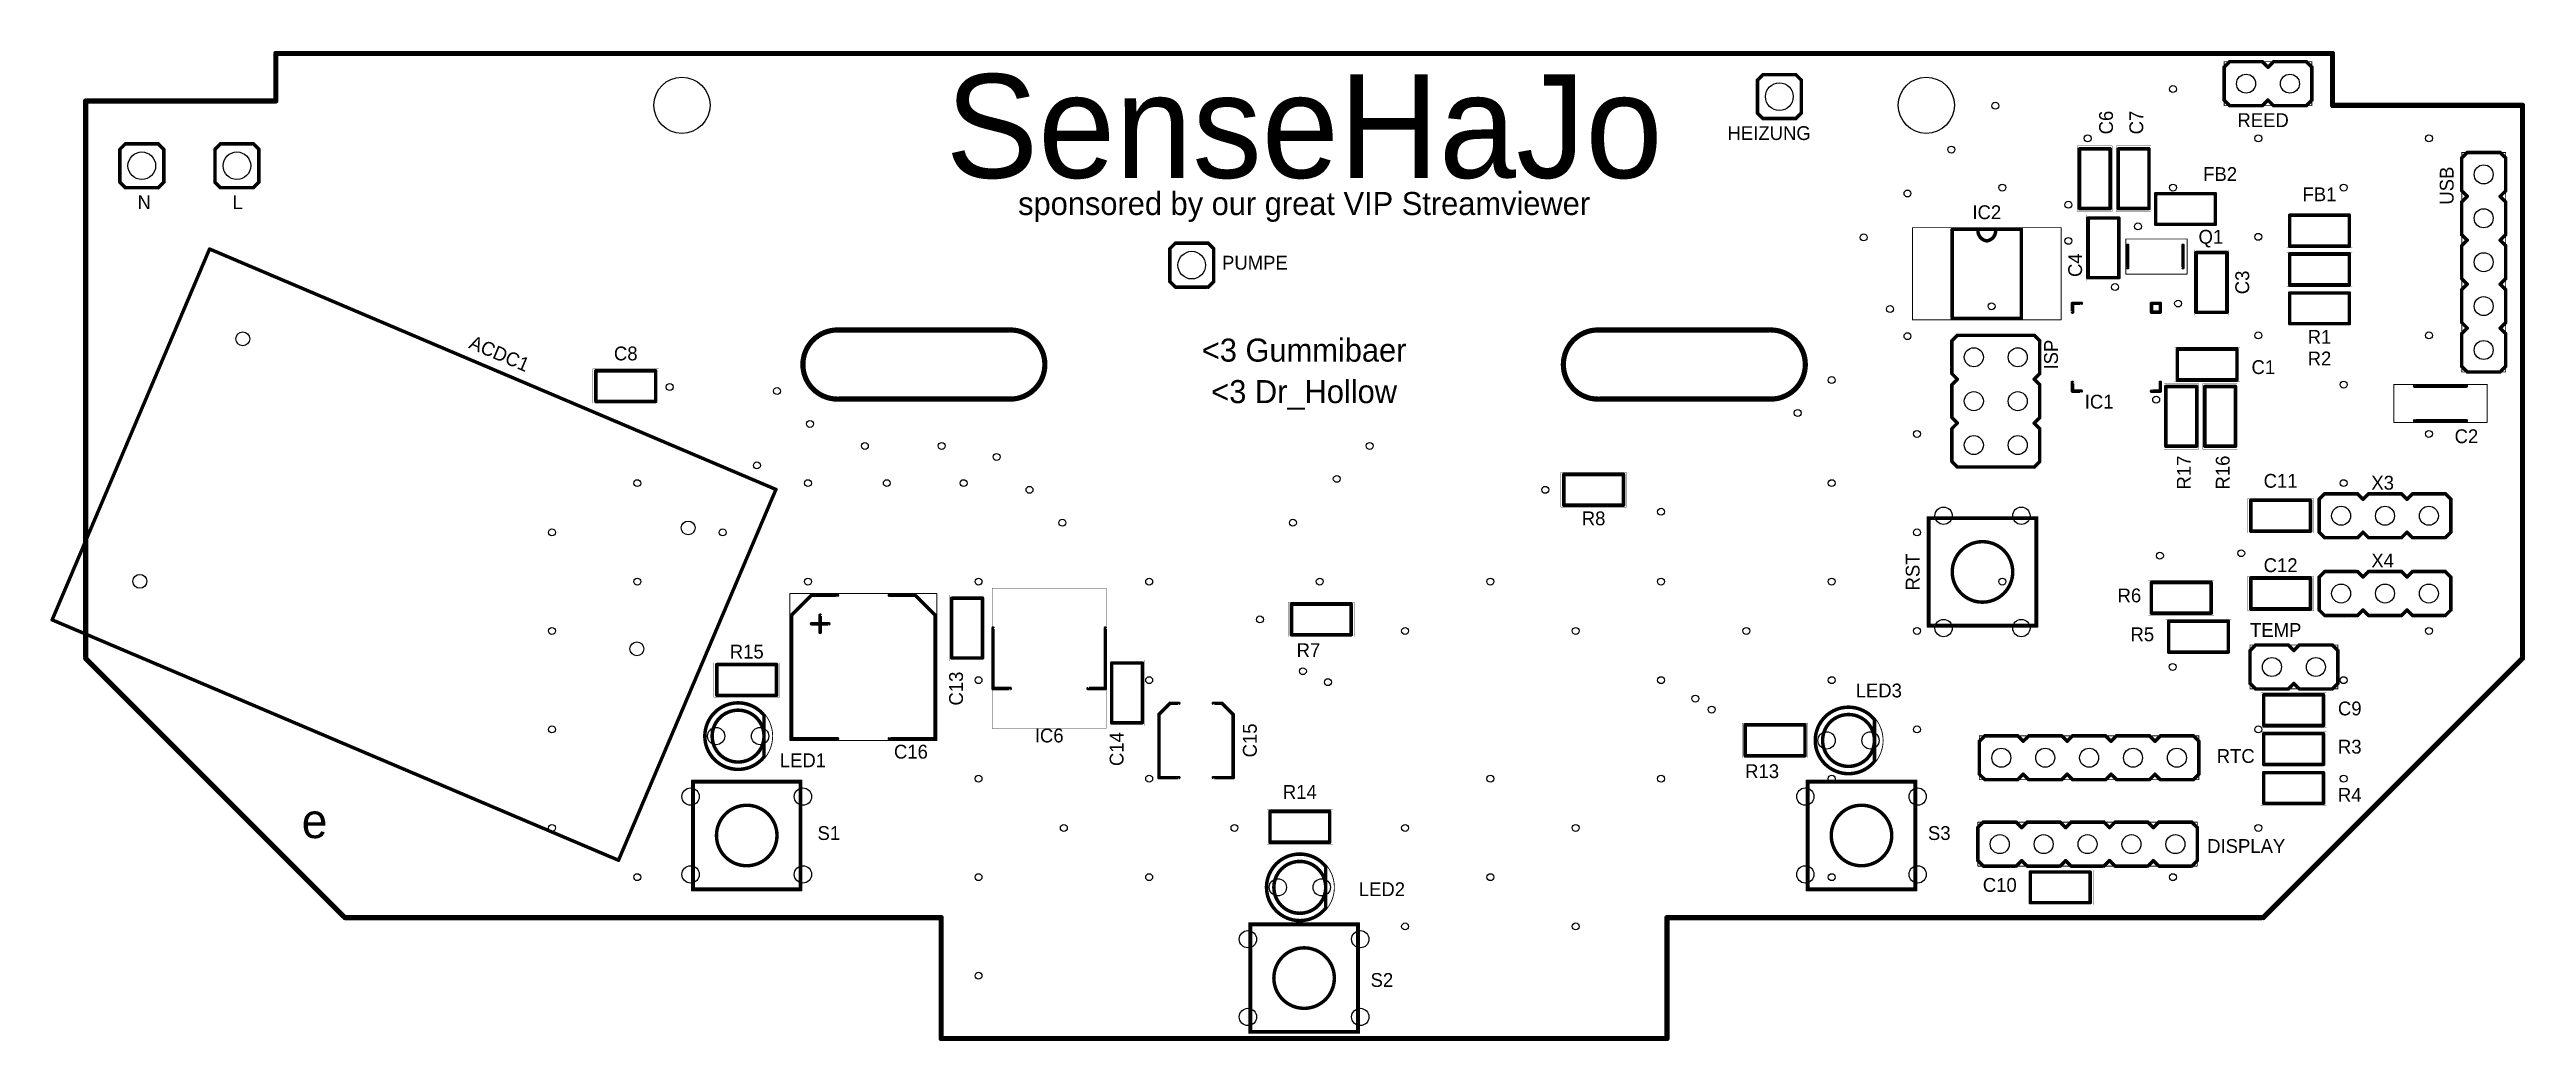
# Model space of a CAD drawing. Extents: x -73 to 71, y 0 to 57.
import ezdxf
from ezdxf.enums import TextEntityAlignment as Align

# ---------------------------------------------------------------- set-up
doc = ezdxf.new("R2010")
doc.units = 0
doc.layers.get('0').update_dxf_attribs({"linetype": 'CONTINUOUS'})
for name, color, linetype in [('_BOARD', 252, 'CONTINUOUS'), ('_DRILL', 251, 'CONTINUOUS'), ('SILKSCREEN_TOP', 1, 'CONTINUOUS')]:
    doc.layers.add(name, color=color, linetype=linetype)
doc.styles.add('EHAJO_0', font='eHaJo_0.ttf')
doc.styles.add('JAI____', font='JAi____.TTF')

msp = doc.modelspace()

# ---------------------------------------------------------------- texts
at = {"layer": 'SILKSCREEN_TOP', "style": 'JAI____'}
msp.add_text('SenseHaJo', height=6, dxfattribs=at).set_placement((0, 48), align=Align.BOTTOM_CENTER)
at = {"layer": 'SILKSCREEN_TOP'}
for s, p in [('C6', (46, 53)), ('C7', (47.75, 53)), ('C3', (53.88, 43.75)), ('R17', (50.5, 32.75)), ('R16', (52.75, 32.75)), ('C14', (-11.25, 16.75))]:
    msp.add_text(s, height=0.8, rotation=90, dxfattribs=at).set_placement(p, align=Align.TOP_CENTER)
for s, p in [('REED', (54, 52.5)), ('HEIZUNG', (24.5, 51.75)), ('N', (-67.5, 47.75)), ('L', (-62, 47.75)), ('Q1', (51.75, 45.75)), ('PUMPE', (-4.75, 44.25)), ('X3', (61.75, 31.52)), ('X4', (61.75, 27.02)), ('TEMP', (54.73, 23)), ('DISPLAY', (52.25, 10.5))]:
    msp.add_text(s, height=0.8, dxfattribs=at).set_placement(p, align=Align.BOTTOM_LEFT)
for s, height, p in [('FB2', 0.8, (53, 49.38)), ('sponsored by our great VIP Streamviewer', 1.333, (0, 47.25)), ('IC2', 0.8, (39.5, 47.171)), ('C8', 0.8, (-39.25, 39)), ('C11', 0.8, (56.5, 31.63)), ('C12', 0.8, (56.5, 26.75)), ('R6', 0.8, (47.75, 25)), ('R5', 0.8, (48.5, 22.75)), ('R15', 0.8, (-32.25, 21.75)), ('LED3', 0.8, (33.25, 19.5)), ('R3', 0.8, (60.5, 16.25)), ('R14', 0.8, (-0.25, 13.63)), ('S1', 0.8, (-27.5, 11.25)), ('S3', 0.8, (36.75, 11.25)), ('LED2', 0.8, (4.5, 8)), ('C10', 0.8, (40.25, 8.25)), ('S2', 0.8, (4.5, 2.75))]:
    msp.add_text(s, height=height, dxfattribs=at).set_placement(p, align=Align.BOTTOM_CENTER)
msp.add_text('USB', height=0.8, rotation=90, dxfattribs=at).set_placement((66.75, 48.25), align=Align.BOTTOM_LEFT)
for s, height, p in [('FB1', 0.8, (58.75, 49.25)), ('<3 Gummibaer', 1.333, (0, 40.5)), ('R1', 0.8, (58.75, 41)), ('C1', 0.8, (55.5, 39.25)), ('R2', 0.8, (58.75, 39.75)), ('<3 Dr_Hollow', 1.333, (0, 38.1)), ('IC1', 0.8, (46, 37.25)), ('C2', 0.8, (67.25, 35.25)), ('R8', 0.8, (16.75, 30.5)), ('R7', 0.8, (0.25, 22.87)), ('C9', 0.8, (60.5, 19.5)), ('IC6', 0.8, (-14.75, 17.936)), ('LED1', 0.8, (-29, 16.5)), ('C16', 0.8, (-22.75, 17)), ('R13', 0.8, (26.5, 15.87)), ('R4', 0.8, (60.5, 14.5))]:
    msp.add_text(s, height=height, dxfattribs=at).set_placement(p, align=Align.TOP_CENTER)
for s, rotation, p in [('C4', 90, (45.25, 44.75)), ('ACDC1', 337, (-46.811, 39.046)), ('RST', 90, (35.85, 27)), ('C13', 90, (-19.5, 20.25)), ('C15', 90, (-2.5, 17.25))]:
    msp.add_text(s, height=0.8, rotation=rotation, dxfattribs=at).set_placement(p, align=Align.BOTTOM_CENTER)
msp.add_text('ISP', height=0.8, rotation=90, dxfattribs=at).set_placement((42.814, 40.436), align=Align.TOP_RIGHT)
msp.add_text('RTC', height=0.8, dxfattribs=at).set_placement((55, 16.75), align=Align.TOP_RIGHT)
at = {"layer": 'SILKSCREEN_TOP', "style": 'EHAJO_0'}
msp.add_text('e', height=2, dxfattribs=at).set_placement((-58, 11), align=Align.BOTTOM_LEFT)

# ---------------------------------------------------------------- blocks, each defined once
blk = doc.blocks.new('_HOLE')
blk.add_circle((0, 0), 0.5)

# ---------------------------------------------------------------- linework, layer by layer
at = {"layer": '_BOARD'}
for points in [[(-70.447, 22.053, 0.15, 0.15, 1), (-70.553, 21.947, 0, 0, 0), (-70.5, 22, 0, 0, 0), (-70.5, 22, 0.3, 0.3, 0), (-55.5, 7, 0.15, 0.15, 0), (-55.553, 6.947, 0.15, 0.15, 1), (-55.447, 7.053, 0, 0, 0), (-55.5, 7.075, 0.15, 0.15, 1), (-55.5, 6.925, 0, 0, 0), (-55.5, 7, 0, 0, 0), (-55.5, 7, 0.3, 0.3, 0), (-21, 7, 0.15, 0.15, 0), (-21, 6.925, 0.15, 0.15, 1), (-21, 7.075, 0, 0, 0), (-20.925, 7, 0.15, 0.15, 1), (-21.075, 7, 0, 0, 0), (-21, 7, 0, 0, 0), (-21, 7, 0.3, 0.3, 0), (-21, 0, 0.15, 0.15, 0), (-21.075, 0, 0.15, 0.15, 1), (-20.925, 0, 0, 0, 0), (-21, 0.075, 0.15, 0.15, 1), (-21, -0.075, 0, 0, 0), (-21, 0, 0, 0, 0), (-21, 0, 0.3, 0.3, 0), (21, 0, 0.15, 0.15, 0), (21, -0.075, 0.15, 0.15, 1), (21, 0.075, 0, 0, 0), (20.925, 0, 0.15, 0.15, 1), (21.075, 0, 0, 0, 0), (21, 0, 0, 0, 0), (21, 0, 0.3, 0.3, 0), (21, 7, 0.15, 0.15, 0), (21.075, 7, 0.15, 0.15, 1), (20.925, 7, 0, 0, 0), (21, 7.075, 0.15, 0.15, 1), (21, 6.925, 0, 0, 0), (21, 7, 0, 0, 0), (21, 7, 0.3, 0.3, 0), (55.5, 7, 0.15, 0.15, 0), (55.5, 6.925, 0.15, 0.15, 1), (55.5, 7.075, 0, 0, 0), (55.447, 7.053, 0.15, 0.15, 1), (55.553, 6.947, 0, 0, 0), (55.5, 7, 0, 0, 0), (55.5, 7, 0.3, 0.3, 0), (70.5, 22, 0.15, 0.15, 0), (70.553, 21.947, 0.15, 0.15, 1), (70.447, 22.053, 0, 0, 0), (70.425, 22, 0.15, 0.15, 1), (70.575, 22, 0, 0, 0), (70.5, 22, 0, 0, 0), (70.5, 22, 0.3, 0.3, 0), (70.5, 54, 0.15, 0.15, 0), (70.575, 54, 0.15, 0.15, 1), (70.425, 54, 0, 0, 0), (70.5, 53.925, 0.15, 0.15, 1), (70.5, 54.075, 0, 0, 0), (70.5, 54, 0, 0, 0), (70.5, 54, 0.3, 0.3, 0), (59.5, 54, 0.15, 0.15, 0), (59.5, 54.075, 0.15, 0.15, 1), (59.5, 53.925, 0, 0, 0), (59.425, 54, 0.15, 0.15, 1), (59.575, 54, 0, 0, 0), (59.5, 54, 0, 0, 0), (59.5, 54, 0.3, 0.3, 0), (59.5, 57, 0.15, 0.15, 0), (59.575, 57, 0.15, 0.15, 1), (59.425, 57, 0, 0, 0), (59.5, 56.925, 0.15, 0.15, 1), (59.5, 57.075, 0, 0, 0), (59.5, 57, 0, 0, 0), (59.5, 57, 0.3, 0.3, 0), (-59.5, 57, 0.15, 0.15, 0), (-59.5, 57.075, 0.15, 0.15, 1), (-59.5, 56.925, 0, 0, 0), (-59.425, 57, 0.15, 0.15, 1), (-59.575, 57, 0, 0, 0), (-59.5, 57, 0, 0, 0), (-59.5, 57, 0.3, 0.3, 0), (-59.5, 54.25, 0.15, 0.15, 0), (-59.575, 54.25, 0.15, 0.15, 1), (-59.425, 54.25, 0, 0, 0), (-59.5, 54.175, 0.15, 0.15, 1), (-59.5, 54.325, 0, 0, 0), (-59.5, 54.25, 0, 0, 0), (-59.5, 54.25, 0.3, 0.3, 0), (-70.5, 54.25, 0.15, 0.15, 0), (-70.5, 54.325, 0.15, 0.15, 1), (-70.5, 54.175, 0, 0, 0), (-70.425, 54.25, 0.15, 0.15, 1), (-70.575, 54.25, 0, 0, 0), (-70.5, 54.25, 0, 0, 0), (-70.5, 54.25, 0.3, 0.3, 0), (-70.5, 22, 0.3, 0.3, 0), (-70.5, 22, 0, 0, 0), (-70.5, 22, 0.15, 0.15, 0), (-70.575, 22, 0.15, 0.15, 1), (-70.425, 22, 0, 0, 0)], [(-17, 36.925, 0.15, 0.15, 1), (-17, 37.075, 0, 0, 0), (-17, 37, 0, 0, 0), (-17, 37, 0.3, 0.3, 0), (-27, 37, 0.15, 0.15, 0), (-27, 37.075, 0.15, 0.15, 1), (-27, 36.925, 0, 0, 0), (-27, 37.075, 0.15, 0.15, -1), (-27, 36.925, 0, 0, 0), (-27, 37, 0, 0, 0), (-27, 37, 0.3, 0.3, -1), (-27, 41, 0.15, 0.15, 0), (-27, 41.075, 0.15, 0.15, -1), (-27, 40.925, 0, 0, 0), (-27, 41.075, 0.15, 0.15, 1), (-27, 40.925, 0, 0, 0), (-27, 41, 0, 0, 0), (-27, 41, 0.3, 0.3, 0), (-17, 41, 0.15, 0.15, 0), (-17, 40.925, 0.15, 0.15, 1), (-17, 41.075, 0, 0, 0), (-17, 40.925, 0.15, 0.15, -1), (-17, 41.075, 0, 0, 0), (-17, 41, 0, 0, 0), (-17, 41, 0.3, 0.3, -1), (-17, 37, 0.3, 0.3, 0), (-17, 37, 0, 0, 0), (-17, 37, 0.15, 0.15, 0), (-17, 36.925, 0.15, 0.15, -1), (-17, 37.075, 0, 0, 0)], [(27, 36.925, 0.15, 0.15, 1), (27, 37.075, 0, 0, 0), (27, 37, 0, 0, 0), (27, 37, 0.3, 0.3, 0), (17, 37, 0.15, 0.15, 0), (17, 37.075, 0.15, 0.15, 1), (17, 36.925, 0, 0, 0), (17, 37.075, 0.15, 0.15, -1), (17, 36.925, 0, 0, 0), (17, 37, 0, 0, 0), (17, 37, 0.3, 0.3, -1), (17, 41, 0.15, 0.15, 0), (17, 41.075, 0.15, 0.15, -1), (17, 40.925, 0, 0, 0), (17, 41.075, 0.15, 0.15, 1), (17, 40.925, 0, 0, 0), (17, 41, 0, 0, 0), (17, 41, 0.3, 0.3, 0), (27, 41, 0.15, 0.15, 0), (27, 40.925, 0.15, 0.15, 1), (27, 41.075, 0, 0, 0), (27, 40.925, 0.15, 0.15, -1), (27, 41.075, 0, 0, 0), (27, 41, 0, 0, 0), (27, 41, 0.3, 0.3, -1), (27, 37, 0.3, 0.3, 0), (27, 37, 0, 0, 0), (27, 37, 0.15, 0.15, 0), (27, 36.925, 0.15, 0.15, -1), (27, 37.075, 0, 0, 0)]]:
    msp.add_lwpolyline(points, format="xyseb", close=True, dxfattribs=at)
at = {"layer": '_TOP_SIDE_'}
for points in [[(53.23, 56.533, 0.025, 0.025, 1), (53.23, 56.507, 0, 0, 0), (53.23, 56.52, 0, 0, 0), (53.23, 56.52, 0.051, 0.051, 0), (58.31, 56.52, 0.025, 0.025, 0), (58.31, 56.507, 0.025, 0.025, 1), (58.31, 56.533, 0, 0, 0), (58.323, 56.52, 0.025, 0.025, 1), (58.297, 56.52, 0, 0, 0), (58.31, 56.52, 0, 0, 0), (58.31, 56.52, 0.051, 0.051, 0), (58.31, 53.98, 0.025, 0.025, 0), (58.297, 53.98, 0.025, 0.025, 1), (58.323, 53.98, 0, 0, 0), (58.31, 53.967, 0.025, 0.025, 1), (58.31, 53.993, 0, 0, 0), (58.31, 53.98, 0, 0, 0), (58.31, 53.98, 0.051, 0.051, 0), (53.23, 53.98, 0.025, 0.025, 0), (53.23, 53.993, 0.025, 0.025, 1), (53.23, 53.967, 0, 0, 0), (53.217, 53.98, 0.025, 0.025, 1), (53.243, 53.98, 0, 0, 0), (53.23, 53.98, 0, 0, 0), (53.23, 53.98, 0.051, 0.051, 0), (53.23, 56.52, 0.051, 0.051, 0), (53.23, 56.52, 0, 0, 0), (53.23, 56.52, 0.025, 0.025, 0), (53.243, 56.52, 0.025, 0.025, 1), (53.217, 56.52, 0, 0, 0)], [(46.75, 51.648, 0.005, 0.005, 1), (46.75, 51.653, 0, 0, 0), (46.75, 51.65, 0, 0, 0), (46.75, 51.65, 0.01, 0.01, 0), (44.75, 51.65, 0.005, 0.005, 0), (44.75, 51.653, 0.005, 0.005, 1), (44.75, 51.648, 0, 0, 0), (44.752, 51.65, 0.005, 0.005, 1), (44.748, 51.65, 0, 0, 0), (44.75, 51.65, 0, 0, 0), (44.75, 51.65, 0.01, 0.01, 0), (44.75, 47.85, 0.005, 0.005, 0), (44.748, 47.85, 0.005, 0.005, 1), (44.752, 47.85, 0, 0, 0), (44.75, 47.852, 0.005, 0.005, 1), (44.75, 47.847, 0, 0, 0), (44.75, 47.85, 0, 0, 0), (44.75, 47.85, 0.01, 0.01, 0), (46.75, 47.85, 0.005, 0.005, 0), (46.75, 47.847, 0.005, 0.005, 1), (46.75, 47.852, 0, 0, 0), (46.748, 47.85, 0.005, 0.005, 1), (46.752, 47.85, 0, 0, 0), (46.75, 47.85, 0, 0, 0), (46.75, 47.85, 0.01, 0.01, 0), (46.75, 51.65, 0.01, 0.01, 0), (46.75, 51.65, 0, 0, 0), (46.75, 51.65, 0.005, 0.005, 0), (46.752, 51.65, 0.005, 0.005, 1), (46.748, 51.65, 0, 0, 0)], [(49, 51.648, 0.005, 0.005, 1), (49, 51.653, 0, 0, 0), (49, 51.65, 0, 0, 0), (49, 51.65, 0.01, 0.01, 0), (47, 51.65, 0.005, 0.005, 0), (47, 51.653, 0.005, 0.005, 1), (47, 51.648, 0, 0, 0), (47.002, 51.65, 0.005, 0.005, 1), (46.998, 51.65, 0, 0, 0), (47, 51.65, 0, 0, 0), (47, 51.65, 0.01, 0.01, 0), (47, 47.85, 0.005, 0.005, 0), (46.998, 47.85, 0.005, 0.005, 1), (47.002, 47.85, 0, 0, 0), (47, 47.852, 0.005, 0.005, 1), (47, 47.847, 0, 0, 0), (47, 47.85, 0, 0, 0), (47, 47.85, 0.01, 0.01, 0), (49, 47.85, 0.005, 0.005, 0), (49, 47.847, 0.005, 0.005, 1), (49, 47.852, 0, 0, 0), (48.998, 47.85, 0.005, 0.005, 1), (49.002, 47.85, 0, 0, 0), (49, 47.85, 0, 0, 0), (49, 47.85, 0.01, 0.01, 0), (49, 51.65, 0.01, 0.01, 0), (49, 51.65, 0, 0, 0), (49, 51.65, 0.005, 0.005, 0), (49.002, 51.65, 0.005, 0.005, 1), (48.998, 51.65, 0, 0, 0)], [(69.533, 51.27, 0.025, 0.025, 1), (69.507, 51.27, 0, 0, 0), (69.52, 51.27, 0, 0, 0), (69.52, 51.27, 0.051, 0.051, 0), (69.52, 38.57, 0.025, 0.025, 0), (69.507, 38.57, 0.025, 0.025, 1), (69.533, 38.57, 0, 0, 0), (69.52, 38.557, 0.025, 0.025, 1), (69.52, 38.583, 0, 0, 0), (69.52, 38.57, 0, 0, 0), (69.52, 38.57, 0.051, 0.051, 0), (66.98, 38.57, 0.025, 0.025, 0), (66.98, 38.583, 0.025, 0.025, 1), (66.98, 38.557, 0, 0, 0), (66.967, 38.57, 0.025, 0.025, 1), (66.993, 38.57, 0, 0, 0), (66.98, 38.57, 0, 0, 0), (66.98, 38.57, 0.051, 0.051, 0), (66.98, 51.27, 0.025, 0.025, 0), (66.993, 51.27, 0.025, 0.025, 1), (66.967, 51.27, 0, 0, 0), (66.98, 51.283, 0.025, 0.025, 1), (66.98, 51.257, 0, 0, 0), (66.98, 51.27, 0, 0, 0), (66.98, 51.27, 0.051, 0.051, 0), (69.52, 51.27, 0.051, 0.051, 0), (69.52, 51.27, 0, 0, 0), (69.52, 51.27, 0.025, 0.025, 0), (69.52, 51.257, 0.025, 0.025, 1), (69.52, 51.283, 0, 0, 0)], [(49.102, 49, 0.005, 0.005, 1), (49.097, 49, 0, 0, 0), (49.1, 49, 0, 0, 0), (49.1, 49, 0.01, 0.01, 0), (49.1, 47, 0.005, 0.005, 0), (49.097, 47, 0.005, 0.005, 1), (49.102, 47, 0, 0, 0), (49.1, 47.002, 0.005, 0.005, 1), (49.1, 46.998, 0, 0, 0), (49.1, 47, 0, 0, 0), (49.1, 47, 0.01, 0.01, 0), (52.9, 47, 0.005, 0.005, 0), (52.9, 46.998, 0.005, 0.005, 1), (52.9, 47.002, 0, 0, 0), (52.898, 47, 0.005, 0.005, 1), (52.903, 47, 0, 0, 0), (52.9, 47, 0, 0, 0), (52.9, 47, 0.01, 0.01, 0), (52.9, 49, 0.005, 0.005, 0), (52.903, 49, 0.005, 0.005, 1), (52.898, 49, 0, 0, 0), (52.9, 48.998, 0.005, 0.005, 1), (52.9, 49.002, 0, 0, 0), (52.9, 49, 0, 0, 0), (52.9, 49, 0.01, 0.01, 0), (49.1, 49, 0.01, 0.01, 0), (49.1, 49, 0, 0, 0), (49.1, 49, 0.005, 0.005, 0), (49.1, 49.002, 0.005, 0.005, 1), (49.1, 48.998, 0, 0, 0)], [(47.25, 47.648, 0.005, 0.005, 1), (47.25, 47.653, 0, 0, 0), (47.25, 47.65, 0, 0, 0), (47.25, 47.65, 0.01, 0.01, 0), (45.25, 47.65, 0.005, 0.005, 0), (45.25, 47.653, 0.005, 0.005, 1), (45.25, 47.648, 0, 0, 0), (45.252, 47.65, 0.005, 0.005, 1), (45.248, 47.65, 0, 0, 0), (45.25, 47.65, 0, 0, 0), (45.25, 47.65, 0.01, 0.01, 0), (45.25, 43.85, 0.005, 0.005, 0), (45.248, 43.85, 0.005, 0.005, 1), (45.252, 43.85, 0, 0, 0), (45.25, 43.852, 0.005, 0.005, 1), (45.25, 43.847, 0, 0, 0), (45.25, 43.85, 0, 0, 0), (45.25, 43.85, 0.01, 0.01, 0), (47.25, 43.85, 0.005, 0.005, 0), (47.25, 43.847, 0.005, 0.005, 1), (47.25, 43.852, 0, 0, 0), (47.248, 43.85, 0.005, 0.005, 1), (47.252, 43.85, 0, 0, 0), (47.25, 43.85, 0, 0, 0), (47.25, 43.85, 0.01, 0.01, 0), (47.25, 47.65, 0.01, 0.01, 0), (47.25, 47.65, 0, 0, 0), (47.25, 47.65, 0.005, 0.005, 0), (47.252, 47.65, 0.005, 0.005, 1), (47.248, 47.65, 0, 0, 0)], [(60.648, 45.75, 0.005, 0.005, 1), (60.653, 45.75, 0, 0, 0), (60.65, 45.75, 0, 0, 0), (60.65, 45.75, 0.01, 0.01, 0), (60.65, 47.75, 0.005, 0.005, 0), (60.653, 47.75, 0.005, 0.005, 1), (60.648, 47.75, 0, 0, 0), (60.65, 47.748, 0.005, 0.005, 1), (60.65, 47.752, 0, 0, 0), (60.65, 47.75, 0, 0, 0), (60.65, 47.75, 0.01, 0.01, 0), (56.85, 47.75, 0.005, 0.005, 0), (56.85, 47.752, 0.005, 0.005, 1), (56.85, 47.748, 0, 0, 0), (56.852, 47.75, 0.005, 0.005, 1), (56.847, 47.75, 0, 0, 0), (56.85, 47.75, 0, 0, 0), (56.85, 47.75, 0.01, 0.01, 0), (56.85, 45.75, 0.005, 0.005, 0), (56.847, 45.75, 0.005, 0.005, 1), (56.852, 45.75, 0, 0, 0), (56.85, 45.752, 0.005, 0.005, 1), (56.85, 45.748, 0, 0, 0), (56.85, 45.75, 0, 0, 0), (56.85, 45.75, 0.01, 0.01, 0), (60.65, 45.75, 0.01, 0.01, 0), (60.65, 45.75, 0, 0, 0), (60.65, 45.75, 0.005, 0.005, 0), (60.65, 45.748, 0.005, 0.005, 1), (60.65, 45.752, 0, 0, 0)], [(35.213, 46.917, 0.025, 0.025, 1), (35.187, 46.917, 0, 0, 0), (35.2, 46.917, 0, 0, 0), (35.2, 46.917, 0.051, 0.051, 0), (35.2, 41.583, 0.025, 0.025, 0), (35.187, 41.583, 0.025, 0.025, 1), (35.213, 41.583, 0, 0, 0), (35.2, 41.596, 0.025, 0.025, 1), (35.2, 41.57, 0, 0, 0), (35.2, 41.583, 0, 0, 0), (35.2, 41.583, 0.051, 0.051, 0), (43.8, 41.583, 0.025, 0.025, 0), (43.8, 41.57, 0.025, 0.025, 1), (43.8, 41.596, 0, 0, 0), (43.787, 41.583, 0.025, 0.025, 1), (43.813, 41.583, 0, 0, 0), (43.8, 41.583, 0, 0, 0), (43.8, 41.583, 0.051, 0.051, 0), (43.8, 46.917, 0.025, 0.025, 0), (43.813, 46.917, 0.025, 0.025, 1), (43.787, 46.917, 0, 0, 0), (43.8, 46.904, 0.025, 0.025, 1), (43.8, 46.93, 0, 0, 0), (43.8, 46.917, 0, 0, 0), (43.8, 46.917, 0.051, 0.051, 0), (35.2, 46.917, 0.051, 0.051, 0), (35.2, 46.917, 0, 0, 0), (35.2, 46.917, 0.025, 0.025, 0), (35.2, 46.93, 0.025, 0.025, 1), (35.2, 46.904, 0, 0, 0)], [(47.542, 46.279, 0.025, 0.025, 1), (47.542, 46.253, 0, 0, 0), (47.542, 46.266, 0, 0, 0), (47.542, 46.266, 0.051, 0.051, 0), (51.098, 46.266, 0.025, 0.025, 0), (51.098, 46.253, 0.025, 0.025, 1), (51.098, 46.279, 0, 0, 0), (51.111, 46.266, 0.025, 0.025, 1), (51.085, 46.266, 0, 0, 0), (51.098, 46.266, 0, 0, 0), (51.098, 46.266, 0.051, 0.051, 0), (51.098, 44.234, 0.025, 0.025, 0), (51.085, 44.234, 0.025, 0.025, 1), (51.111, 44.234, 0, 0, 0), (51.098, 44.221, 0.025, 0.025, 1), (51.098, 44.247, 0, 0, 0), (51.098, 44.234, 0, 0, 0), (51.098, 44.234, 0.051, 0.051, 0), (47.542, 44.234, 0.025, 0.025, 0), (47.542, 44.247, 0.025, 0.025, 1), (47.542, 44.221, 0, 0, 0), (47.529, 44.234, 0.025, 0.025, 1), (47.555, 44.234, 0, 0, 0), (47.542, 44.234, 0, 0, 0), (47.542, 44.234, 0.051, 0.051, 0), (47.542, 46.266, 0.051, 0.051, 0), (47.542, 46.266, 0, 0, 0), (47.542, 46.266, 0.025, 0.025, 0), (47.555, 46.266, 0.025, 0.025, 1), (47.529, 46.266, 0, 0, 0)], [(-63.326, 45.695, 0.025, 0.025, 1), (-63.336, 45.672, 0, 0, 0), (-63.331, 45.684, 0, 0, 0), (-63.331, 45.684, 0.05, 0.05, 0), (-30.561, 31.773, 0.025, 0.025, 0), (-30.566, 31.762, 0.025, 0.025, 1), (-30.556, 31.785, 0, 0, 0), (-30.55, 31.769, 0.025, 0.025, 1), (-30.573, 31.778, 0, 0, 0), (-30.561, 31.773, 0, 0, 0), (-30.561, 31.773, 0.05, 0.05, 0), (-39.669, 10.317, 0.025, 0.025, 0), (-39.681, 10.321, 0.025, 0.025, 1), (-39.657, 10.312, 0, 0, 0), (-39.674, 10.305, 0.025, 0.025, 1), (-39.664, 10.328, 0, 0, 0), (-39.669, 10.317, 0, 0, 0), (-39.669, 10.317, 0.05, 0.05, 0), (-72.439, 24.227, 0.025, 0.025, 0), (-72.434, 24.238, 0.025, 0.025, 1), (-72.444, 24.215, 0, 0, 0), (-72.45, 24.231, 0.025, 0.025, 1), (-72.427, 24.222, 0, 0, 0), (-72.439, 24.227, 0, 0, 0), (-72.439, 24.227, 0.05, 0.05, 0), (-63.331, 45.684, 0.05, 0.05, 0), (-63.331, 45.684, 0, 0, 0), (-63.331, 45.684, 0.025, 0.025, 0), (-63.319, 45.679, 0.025, 0.025, 1), (-63.343, 45.688, 0, 0, 0)], [(53.5, 45.648, 0.005, 0.005, 1), (53.5, 45.653, 0, 0, 0), (53.5, 45.65, 0, 0, 0), (53.5, 45.65, 0.01, 0.01, 0), (51.5, 45.65, 0.005, 0.005, 0), (51.5, 45.653, 0.005, 0.005, 1), (51.5, 45.648, 0, 0, 0), (51.502, 45.65, 0.005, 0.005, 1), (51.498, 45.65, 0, 0, 0), (51.5, 45.65, 0, 0, 0), (51.5, 45.65, 0.01, 0.01, 0), (51.5, 41.85, 0.005, 0.005, 0), (51.498, 41.85, 0.005, 0.005, 1), (51.502, 41.85, 0, 0, 0), (51.5, 41.852, 0.005, 0.005, 1), (51.5, 41.847, 0, 0, 0), (51.5, 41.85, 0, 0, 0), (51.5, 41.85, 0.01, 0.01, 0), (53.5, 41.85, 0.005, 0.005, 0), (53.5, 41.847, 0.005, 0.005, 1), (53.5, 41.852, 0, 0, 0), (53.498, 41.85, 0.005, 0.005, 1), (53.502, 41.85, 0, 0, 0), (53.5, 41.85, 0, 0, 0), (53.5, 41.85, 0.01, 0.01, 0), (53.5, 45.65, 0.01, 0.01, 0), (53.5, 45.65, 0, 0, 0), (53.5, 45.65, 0.005, 0.005, 0), (53.502, 45.65, 0.005, 0.005, 1), (53.498, 45.65, 0, 0, 0)], [(60.648, 43.5, 0.005, 0.005, 1), (60.653, 43.5, 0, 0, 0), (60.65, 43.5, 0, 0, 0), (60.65, 43.5, 0.01, 0.01, 0), (60.65, 45.5, 0.005, 0.005, 0), (60.653, 45.5, 0.005, 0.005, 1), (60.648, 45.5, 0, 0, 0), (60.65, 45.498, 0.005, 0.005, 1), (60.65, 45.502, 0, 0, 0), (60.65, 45.5, 0, 0, 0), (60.65, 45.5, 0.01, 0.01, 0), (56.85, 45.5, 0.005, 0.005, 0), (56.85, 45.502, 0.005, 0.005, 1), (56.85, 45.498, 0, 0, 0), (56.852, 45.5, 0.005, 0.005, 1), (56.847, 45.5, 0, 0, 0), (56.85, 45.5, 0, 0, 0), (56.85, 45.5, 0.01, 0.01, 0), (56.85, 43.5, 0.005, 0.005, 0), (56.847, 43.5, 0.005, 0.005, 1), (56.852, 43.5, 0, 0, 0), (56.85, 43.502, 0.005, 0.005, 1), (56.85, 43.498, 0, 0, 0), (56.85, 43.5, 0, 0, 0), (56.85, 43.5, 0.01, 0.01, 0), (60.65, 43.5, 0.01, 0.01, 0), (60.65, 43.5, 0, 0, 0), (60.65, 43.5, 0.005, 0.005, 0), (60.65, 43.498, 0.005, 0.005, 1), (60.65, 43.502, 0, 0, 0)], [(60.648, 41.25, 0.005, 0.005, 1), (60.653, 41.25, 0, 0, 0), (60.65, 41.25, 0, 0, 0), (60.65, 41.25, 0.01, 0.01, 0), (60.65, 43.25, 0.005, 0.005, 0), (60.653, 43.25, 0.005, 0.005, 1), (60.648, 43.25, 0, 0, 0), (60.65, 43.248, 0.005, 0.005, 1), (60.65, 43.252, 0, 0, 0), (60.65, 43.25, 0, 0, 0), (60.65, 43.25, 0.01, 0.01, 0), (56.85, 43.25, 0.005, 0.005, 0), (56.85, 43.252, 0.005, 0.005, 1), (56.85, 43.248, 0, 0, 0), (56.852, 43.25, 0.005, 0.005, 1), (56.847, 43.25, 0, 0, 0), (56.85, 43.25, 0, 0, 0), (56.85, 43.25, 0.01, 0.01, 0), (56.85, 41.25, 0.005, 0.005, 0), (56.847, 41.25, 0.005, 0.005, 1), (56.852, 41.25, 0, 0, 0), (56.85, 41.252, 0.005, 0.005, 1), (56.85, 41.248, 0, 0, 0), (56.85, 41.25, 0, 0, 0), (56.85, 41.25, 0.01, 0.01, 0), (60.65, 41.25, 0.01, 0.01, 0), (60.65, 41.25, 0, 0, 0), (60.65, 41.25, 0.005, 0.005, 0), (60.65, 41.248, 0.005, 0.005, 1), (60.65, 41.252, 0, 0, 0)], [(-41.148, 38.75, 0.005, 0.005, 1), (-41.153, 38.75, 0, 0, 0), (-41.15, 38.75, 0, 0, 0), (-41.15, 38.75, 0.01, 0.01, 0), (-41.15, 36.75, 0.005, 0.005, 0), (-41.153, 36.75, 0.005, 0.005, 1), (-41.148, 36.75, 0, 0, 0), (-41.15, 36.752, 0.005, 0.005, 1), (-41.15, 36.748, 0, 0, 0), (-41.15, 36.75, 0, 0, 0), (-41.15, 36.75, 0.01, 0.01, 0), (-37.35, 36.75, 0.005, 0.005, 0), (-37.35, 36.748, 0.005, 0.005, 1), (-37.35, 36.752, 0, 0, 0), (-37.352, 36.75, 0.005, 0.005, 1), (-37.347, 36.75, 0, 0, 0), (-37.35, 36.75, 0, 0, 0), (-37.35, 36.75, 0.01, 0.01, 0), (-37.35, 38.75, 0.005, 0.005, 0), (-37.347, 38.75, 0.005, 0.005, 1), (-37.352, 38.75, 0, 0, 0), (-37.35, 38.748, 0.005, 0.005, 1), (-37.35, 38.752, 0, 0, 0), (-37.35, 38.75, 0, 0, 0), (-37.35, 38.75, 0.01, 0.01, 0), (-41.15, 38.75, 0.01, 0.01, 0), (-41.15, 38.75, 0, 0, 0), (-41.15, 38.75, 0.005, 0.005, 0), (-41.15, 38.752, 0.005, 0.005, 1), (-41.15, 38.748, 0, 0, 0)], [(54.148, 38, 0.005, 0.005, 1), (54.153, 38, 0, 0, 0), (54.15, 38, 0, 0, 0), (54.15, 38, 0.01, 0.01, 0), (54.15, 40, 0.005, 0.005, 0), (54.153, 40, 0.005, 0.005, 1), (54.148, 40, 0, 0, 0), (54.15, 39.998, 0.005, 0.005, 1), (54.15, 40.002, 0, 0, 0), (54.15, 40, 0, 0, 0), (54.15, 40, 0.01, 0.01, 0), (50.35, 40, 0.005, 0.005, 0), (50.35, 40.002, 0.005, 0.005, 1), (50.35, 39.998, 0, 0, 0), (50.352, 40, 0.005, 0.005, 1), (50.347, 40, 0, 0, 0), (50.35, 40, 0, 0, 0), (50.35, 40, 0.01, 0.01, 0), (50.35, 38, 0.005, 0.005, 0), (50.347, 38, 0.005, 0.005, 1), (50.352, 38, 0, 0, 0), (50.35, 38.002, 0.005, 0.005, 1), (50.35, 37.998, 0, 0, 0), (50.35, 38, 0, 0, 0), (50.35, 38, 0.01, 0.01, 0), (54.15, 38, 0.01, 0.01, 0), (54.15, 38, 0, 0, 0), (54.15, 38, 0.005, 0.005, 0), (54.15, 37.998, 0.005, 0.005, 1), (54.15, 38.002, 0, 0, 0)], [(51.75, 37.898, 0.005, 0.005, 1), (51.75, 37.903, 0, 0, 0), (51.75, 37.9, 0, 0, 0), (51.75, 37.9, 0.01, 0.01, 0), (49.75, 37.9, 0.005, 0.005, 0), (49.75, 37.903, 0.005, 0.005, 1), (49.75, 37.898, 0, 0, 0), (49.752, 37.9, 0.005, 0.005, 1), (49.748, 37.9, 0, 0, 0), (49.75, 37.9, 0, 0, 0), (49.75, 37.9, 0.01, 0.01, 0), (49.75, 34.1, 0.005, 0.005, 0), (49.748, 34.1, 0.005, 0.005, 1), (49.752, 34.1, 0, 0, 0), (49.75, 34.102, 0.005, 0.005, 1), (49.75, 34.097, 0, 0, 0), (49.75, 34.1, 0, 0, 0), (49.75, 34.1, 0.01, 0.01, 0), (51.75, 34.1, 0.005, 0.005, 0), (51.75, 34.097, 0.005, 0.005, 1), (51.75, 34.102, 0, 0, 0), (51.748, 34.1, 0.005, 0.005, 1), (51.752, 34.1, 0, 0, 0), (51.75, 34.1, 0, 0, 0), (51.75, 34.1, 0.01, 0.01, 0), (51.75, 37.9, 0.01, 0.01, 0), (51.75, 37.9, 0, 0, 0), (51.75, 37.9, 0.005, 0.005, 0), (51.752, 37.9, 0.005, 0.005, 1), (51.748, 37.9, 0, 0, 0)], [(54, 37.898, 0.005, 0.005, 1), (54, 37.903, 0, 0, 0), (54, 37.9, 0, 0, 0), (54, 37.9, 0.01, 0.01, 0), (52, 37.9, 0.005, 0.005, 0), (52, 37.903, 0.005, 0.005, 1), (52, 37.898, 0, 0, 0), (52.002, 37.9, 0.005, 0.005, 1), (51.998, 37.9, 0, 0, 0), (52, 37.9, 0, 0, 0), (52, 37.9, 0.01, 0.01, 0), (52, 34.1, 0.005, 0.005, 0), (51.998, 34.1, 0.005, 0.005, 1), (52.002, 34.1, 0, 0, 0), (52, 34.102, 0.005, 0.005, 1), (52, 34.097, 0, 0, 0), (52, 34.1, 0, 0, 0), (52, 34.1, 0.01, 0.01, 0), (54, 34.1, 0.005, 0.005, 0), (54, 34.097, 0.005, 0.005, 1), (54, 34.102, 0, 0, 0), (53.998, 34.1, 0.005, 0.005, 1), (54.002, 34.1, 0, 0, 0), (54, 34.1, 0, 0, 0), (54, 34.1, 0.01, 0.01, 0), (54, 37.9, 0.01, 0.01, 0), (54, 37.9, 0, 0, 0), (54, 37.9, 0.005, 0.005, 0), (54.002, 37.9, 0.005, 0.005, 1), (53.998, 37.9, 0, 0, 0)], [(68.45, 35.638, 0.025, 0.025, 1), (68.45, 35.663, 0, 0, 0), (68.45, 35.65, 0, 0, 0), (68.45, 35.65, 0.05, 0.05, 0), (63.05, 35.65, 0.025, 0.025, 0), (63.05, 35.663, 0.025, 0.025, 1), (63.05, 35.638, 0, 0, 0), (63.038, 35.65, 0.025, 0.025, 1), (63.063, 35.65, 0, 0, 0), (63.05, 35.65, 0, 0, 0), (63.05, 35.65, 0.05, 0.05, 0), (63.05, 37.85, 0.025, 0.025, 0), (63.063, 37.85, 0.025, 0.025, 1), (63.038, 37.85, 0, 0, 0), (63.05, 37.862, 0.025, 0.025, 1), (63.05, 37.837, 0, 0, 0), (63.05, 37.85, 0, 0, 0), (63.05, 37.85, 0.05, 0.05, 0), (68.45, 37.85, 0.025, 0.025, 0), (68.45, 37.837, 0.025, 0.025, 1), (68.45, 37.862, 0, 0, 0), (68.463, 37.85, 0.025, 0.025, 1), (68.438, 37.85, 0, 0, 0), (68.45, 37.85, 0, 0, 0), (68.45, 37.85, 0.05, 0.05, 0), (68.45, 35.65, 0.05, 0.05, 0), (68.45, 35.65, 0, 0, 0), (68.45, 35.65, 0.025, 0.025, 0), (68.438, 35.65, 0.025, 0.025, 1), (68.463, 35.65, 0, 0, 0)], [(18.648, 30.75, 0.005, 0.005, 1), (18.653, 30.75, 0, 0, 0), (18.65, 30.75, 0, 0, 0), (18.65, 30.75, 0.01, 0.01, 0), (18.65, 32.75, 0.005, 0.005, 0), (18.653, 32.75, 0.005, 0.005, 1), (18.648, 32.75, 0, 0, 0), (18.65, 32.748, 0.005, 0.005, 1), (18.65, 32.752, 0, 0, 0), (18.65, 32.75, 0, 0, 0), (18.65, 32.75, 0.01, 0.01, 0), (14.85, 32.75, 0.005, 0.005, 0), (14.85, 32.752, 0.005, 0.005, 1), (14.85, 32.748, 0, 0, 0), (14.852, 32.75, 0.005, 0.005, 1), (14.848, 32.75, 0, 0, 0), (14.85, 32.75, 0, 0, 0), (14.85, 32.75, 0.01, 0.01, 0), (14.85, 30.75, 0.005, 0.005, 0), (14.848, 30.75, 0.005, 0.005, 1), (14.852, 30.75, 0, 0, 0), (14.85, 30.753, 0.005, 0.005, 1), (14.85, 30.747, 0, 0, 0), (14.85, 30.75, 0, 0, 0), (14.85, 30.75, 0.01, 0.01, 0), (18.65, 30.75, 0.01, 0.01, 0), (18.65, 30.75, 0, 0, 0), (18.65, 30.75, 0.005, 0.005, 0), (18.65, 30.747, 0.005, 0.005, 1), (18.65, 30.753, 0, 0, 0)], [(36.038, 23.8, 0.025, 0.025, 1), (36.063, 23.8, 0, 0, 0), (36.05, 23.8, 0, 0, 0), (36.05, 23.8, 0.05, 0.05, 0), (36.05, 30.2, 0.025, 0.025, 0), (36.063, 30.2, 0.025, 0.025, 1), (36.038, 30.2, 0, 0, 0), (36.05, 30.212, 0.025, 0.025, 1), (36.05, 30.188, 0, 0, 0), (36.05, 30.2, 0, 0, 0), (36.05, 30.2, 0.05, 0.05, 0), (42.45, 30.2, 0.025, 0.025, 0), (42.45, 30.188, 0.025, 0.025, 1), (42.45, 30.212, 0, 0, 0), (42.462, 30.2, 0.025, 0.025, 1), (42.438, 30.2, 0, 0, 0), (42.45, 30.2, 0, 0, 0), (42.45, 30.2, 0.05, 0.05, 0), (42.45, 23.8, 0.025, 0.025, 0), (42.438, 23.8, 0.025, 0.025, 1), (42.462, 23.8, 0, 0, 0), (42.45, 23.788, 0.025, 0.025, 1), (42.45, 23.813, 0, 0, 0), (42.45, 23.8, 0, 0, 0), (42.45, 23.8, 0.05, 0.05, 0), (36.05, 23.8, 0.05, 0.05, 0), (36.05, 23.8, 0, 0, 0), (36.05, 23.8, 0.025, 0.025, 0), (36.05, 23.813, 0.025, 0.025, 1), (36.05, 23.788, 0, 0, 0)], [(54.602, 31.25, 0.005, 0.005, 1), (54.597, 31.25, 0, 0, 0), (54.6, 31.25, 0, 0, 0), (54.6, 31.25, 0.01, 0.01, 0), (54.6, 29.25, 0.005, 0.005, 0), (54.597, 29.25, 0.005, 0.005, 1), (54.602, 29.25, 0, 0, 0), (54.6, 29.253, 0.005, 0.005, 1), (54.6, 29.247, 0, 0, 0), (54.6, 29.25, 0, 0, 0), (54.6, 29.25, 0.01, 0.01, 0), (58.4, 29.25, 0.005, 0.005, 0), (58.4, 29.247, 0.005, 0.005, 1), (58.4, 29.253, 0, 0, 0), (58.398, 29.25, 0.005, 0.005, 1), (58.403, 29.25, 0, 0, 0), (58.4, 29.25, 0, 0, 0), (58.4, 29.25, 0.01, 0.01, 0), (58.4, 31.25, 0.005, 0.005, 0), (58.403, 31.25, 0.005, 0.005, 1), (58.398, 31.25, 0, 0, 0), (58.4, 31.247, 0.005, 0.005, 1), (58.4, 31.253, 0, 0, 0), (58.4, 31.25, 0, 0, 0), (58.4, 31.25, 0.01, 0.01, 0), (54.6, 31.25, 0.01, 0.01, 0), (54.6, 31.25, 0, 0, 0), (54.6, 31.25, 0.005, 0.005, 0), (54.6, 31.253, 0.005, 0.005, 1), (54.6, 31.247, 0, 0, 0)], [(-11.444, 26.064, 0.013, 0.013, 1), (-11.456, 26.064, 0, 0, 0), (-11.45, 26.064, 0, 0, 0), (-11.45, 26.064, 0.025, 0.025, 0), (-11.45, 17.936, 0.013, 0.013, 0), (-11.456, 17.936, 0.013, 0.013, 1), (-11.444, 17.936, 0, 0, 0), (-11.45, 17.93, 0.013, 0.013, 1), (-11.45, 17.942, 0, 0, 0), (-11.45, 17.936, 0, 0, 0), (-11.45, 17.936, 0.025, 0.025, 0), (-18.05, 17.936, 0.013, 0.013, 0), (-18.05, 17.942, 0.013, 0.013, 1), (-18.05, 17.93, 0, 0, 0), (-18.056, 17.936, 0.013, 0.013, 1), (-18.044, 17.936, 0, 0, 0), (-18.05, 17.936, 0, 0, 0), (-18.05, 17.936, 0.025, 0.025, 0), (-18.05, 26.064, 0.013, 0.013, 0), (-18.044, 26.064, 0.013, 0.013, 1), (-18.056, 26.064, 0, 0, 0), (-18.05, 26.07, 0.013, 0.013, 1), (-18.05, 26.058, 0, 0, 0), (-18.05, 26.064, 0, 0, 0), (-18.05, 26.064, 0.025, 0.025, 0), (-11.45, 26.064, 0.025, 0.025, 0), (-11.45, 26.064, 0, 0, 0), (-11.45, 26.064, 0.013, 0.013, 0), (-11.45, 26.058, 0.013, 0.013, 1), (-11.45, 26.07, 0, 0, 0)], [(48.852, 26.5, 0.005, 0.005, 1), (48.847, 26.5, 0, 0, 0), (48.85, 26.5, 0, 0, 0), (48.85, 26.5, 0.01, 0.01, 0), (48.85, 24.5, 0.005, 0.005, 0), (48.847, 24.5, 0.005, 0.005, 1), (48.852, 24.5, 0, 0, 0), (48.85, 24.503, 0.005, 0.005, 1), (48.85, 24.497, 0, 0, 0), (48.85, 24.5, 0, 0, 0), (48.85, 24.5, 0.01, 0.01, 0), (52.65, 24.5, 0.005, 0.005, 0), (52.65, 24.497, 0.005, 0.005, 1), (52.65, 24.503, 0, 0, 0), (52.648, 24.5, 0.005, 0.005, 1), (52.653, 24.5, 0, 0, 0), (52.65, 24.5, 0, 0, 0), (52.65, 24.5, 0.01, 0.01, 0), (52.65, 26.5, 0.005, 0.005, 0), (52.653, 26.5, 0.005, 0.005, 1), (52.648, 26.5, 0, 0, 0), (52.65, 26.497, 0.005, 0.005, 1), (52.65, 26.503, 0, 0, 0), (52.65, 26.5, 0, 0, 0), (52.65, 26.5, 0.01, 0.01, 0), (48.85, 26.5, 0.01, 0.01, 0), (48.85, 26.5, 0, 0, 0), (48.85, 26.5, 0.005, 0.005, 0), (48.85, 26.503, 0.005, 0.005, 1), (48.85, 26.497, 0, 0, 0)], [(54.602, 26.75, 0.005, 0.005, 1), (54.597, 26.75, 0, 0, 0), (54.6, 26.75, 0, 0, 0), (54.6, 26.75, 0.01, 0.01, 0), (54.6, 24.75, 0.005, 0.005, 0), (54.597, 24.75, 0.005, 0.005, 1), (54.602, 24.75, 0, 0, 0), (54.6, 24.753, 0.005, 0.005, 1), (54.6, 24.747, 0, 0, 0), (54.6, 24.75, 0, 0, 0), (54.6, 24.75, 0.01, 0.01, 0), (58.4, 24.75, 0.005, 0.005, 0), (58.4, 24.747, 0.005, 0.005, 1), (58.4, 24.753, 0, 0, 0), (58.398, 24.75, 0.005, 0.005, 1), (58.403, 24.75, 0, 0, 0), (58.4, 24.75, 0, 0, 0), (58.4, 24.75, 0.01, 0.01, 0), (58.4, 26.75, 0.005, 0.005, 0), (58.403, 26.75, 0.005, 0.005, 1), (58.398, 26.75, 0, 0, 0), (58.4, 26.747, 0.005, 0.005, 1), (58.4, 26.753, 0, 0, 0), (58.4, 26.75, 0, 0, 0), (58.4, 26.75, 0.01, 0.01, 0), (54.6, 26.75, 0.01, 0.01, 0), (54.6, 26.75, 0, 0, 0), (54.6, 26.75, 0.005, 0.005, 0), (54.6, 26.753, 0.005, 0.005, 1), (54.6, 26.747, 0, 0, 0)], [(-29.763, 17.25, 0.025, 0.025, 1), (-29.737, 17.25, 0, 0, 0), (-29.75, 17.25, 0, 0, 0), (-29.75, 17.25, 0.051, 0.051, 0), (-29.75, 25.75, 0.025, 0.025, 0), (-29.737, 25.75, 0.025, 0.025, 1), (-29.763, 25.75, 0, 0, 0), (-29.75, 25.763, 0.025, 0.025, 1), (-29.75, 25.737, 0, 0, 0), (-29.75, 25.75, 0, 0, 0), (-29.75, 25.75, 0.051, 0.051, 0), (-21.25, 25.75, 0.025, 0.025, 0), (-21.25, 25.737, 0.025, 0.025, 1), (-21.25, 25.763, 0, 0, 0), (-21.237, 25.75, 0.025, 0.025, 1), (-21.263, 25.75, 0, 0, 0), (-21.25, 25.75, 0, 0, 0), (-21.25, 25.75, 0.051, 0.051, 0), (-21.25, 17.25, 0.025, 0.025, 0), (-21.263, 17.25, 0.025, 0.025, 1), (-21.237, 17.25, 0, 0, 0), (-21.25, 17.237, 0.025, 0.025, 1), (-21.25, 17.263, 0, 0, 0), (-21.25, 17.25, 0, 0, 0), (-21.25, 17.25, 0.051, 0.051, 0), (-29.75, 17.25, 0.051, 0.051, 0), (-29.75, 17.25, 0, 0, 0), (-29.75, 17.25, 0.025, 0.025, 0), (-29.75, 17.263, 0.025, 0.025, 1), (-29.75, 17.237, 0, 0, 0)], [(-20.5, 21.852, 0.005, 0.005, 1), (-20.5, 21.848, 0, 0, 0), (-20.5, 21.85, 0, 0, 0), (-20.5, 21.85, 0.01, 0.01, 0), (-18.5, 21.85, 0.005, 0.005, 0), (-18.5, 21.848, 0.005, 0.005, 1), (-18.5, 21.852, 0, 0, 0), (-18.503, 21.85, 0.005, 0.005, 1), (-18.497, 21.85, 0, 0, 0), (-18.5, 21.85, 0, 0, 0), (-18.5, 21.85, 0.01, 0.01, 0), (-18.5, 25.65, 0.005, 0.005, 0), (-18.497, 25.65, 0.005, 0.005, 1), (-18.503, 25.65, 0, 0, 0), (-18.5, 25.648, 0.005, 0.005, 1), (-18.5, 25.653, 0, 0, 0), (-18.5, 25.65, 0, 0, 0), (-18.5, 25.65, 0.01, 0.01, 0), (-20.5, 25.65, 0.005, 0.005, 0), (-20.5, 25.653, 0.005, 0.005, 1), (-20.5, 25.648, 0, 0, 0), (-20.497, 25.65, 0.005, 0.005, 1), (-20.503, 25.65, 0, 0, 0), (-20.5, 25.65, 0, 0, 0), (-20.5, 25.65, 0.01, 0.01, 0), (-20.5, 21.85, 0.01, 0.01, 0), (-20.5, 21.85, 0, 0, 0), (-20.5, 21.85, 0.005, 0.005, 0), (-20.503, 21.85, 0.005, 0.005, 1), (-20.497, 21.85, 0, 0, 0)], [(2.898, 23.25, 0.005, 0.005, 1), (2.902, 23.25, 0, 0, 0), (2.9, 23.25, 0, 0, 0), (2.9, 23.25, 0.01, 0.01, 0), (2.9, 25.25, 0.005, 0.005, 0), (2.902, 25.25, 0.005, 0.005, 1), (2.898, 25.25, 0, 0, 0), (2.9, 25.247, 0.005, 0.005, 1), (2.9, 25.253, 0, 0, 0), (2.9, 25.25, 0, 0, 0), (2.9, 25.25, 0.01, 0.01, 0), (-0.9, 25.25, 0.005, 0.005, 0), (-0.9, 25.253, 0.005, 0.005, 1), (-0.9, 25.247, 0, 0, 0), (-0.897, 25.25, 0.005, 0.005, 1), (-0.902, 25.25, 0, 0, 0), (-0.9, 25.25, 0, 0, 0), (-0.9, 25.25, 0.01, 0.01, 0), (-0.9, 23.25, 0.005, 0.005, 0), (-0.902, 23.25, 0.005, 0.005, 1), (-0.897, 23.25, 0, 0, 0), (-0.9, 23.253, 0.005, 0.005, 1), (-0.9, 23.247, 0, 0, 0), (-0.9, 23.25, 0, 0, 0), (-0.9, 23.25, 0.01, 0.01, 0), (2.9, 23.25, 0.01, 0.01, 0), (2.9, 23.25, 0, 0, 0), (2.9, 23.25, 0.005, 0.005, 0), (2.9, 23.247, 0.005, 0.005, 1), (2.9, 23.253, 0, 0, 0)], [(49.852, 24.25, 0.005, 0.005, 1), (49.847, 24.25, 0, 0, 0), (49.85, 24.25, 0, 0, 0), (49.85, 24.25, 0.01, 0.01, 0), (49.85, 22.25, 0.005, 0.005, 0), (49.847, 22.25, 0.005, 0.005, 1), (49.852, 22.25, 0, 0, 0), (49.85, 22.253, 0.005, 0.005, 1), (49.85, 22.247, 0, 0, 0), (49.85, 22.25, 0, 0, 0), (49.85, 22.25, 0.01, 0.01, 0), (53.65, 22.25, 0.005, 0.005, 0), (53.65, 22.247, 0.005, 0.005, 1), (53.65, 22.253, 0, 0, 0), (53.648, 22.25, 0.005, 0.005, 1), (53.653, 22.25, 0, 0, 0), (53.65, 22.25, 0, 0, 0), (53.65, 22.25, 0.01, 0.01, 0), (53.65, 24.25, 0.005, 0.005, 0), (53.653, 24.25, 0.005, 0.005, 1), (53.648, 24.25, 0, 0, 0), (53.65, 24.247, 0.005, 0.005, 1), (53.65, 24.253, 0, 0, 0), (53.65, 24.25, 0, 0, 0), (53.65, 24.25, 0.01, 0.01, 0), (49.85, 24.25, 0.01, 0.01, 0), (49.85, 24.25, 0, 0, 0), (49.85, 24.25, 0.005, 0.005, 0), (49.85, 24.253, 0.005, 0.005, 1), (49.85, 24.247, 0, 0, 0)], [(-34.148, 21.75, 0.005, 0.005, 1), (-34.153, 21.75, 0, 0, 0), (-34.15, 21.75, 0, 0, 0), (-34.15, 21.75, 0.01, 0.01, 0), (-34.15, 19.75, 0.005, 0.005, 0), (-34.153, 19.75, 0.005, 0.005, 1), (-34.148, 19.75, 0, 0, 0), (-34.15, 19.753, 0.005, 0.005, 1), (-34.15, 19.747, 0, 0, 0), (-34.15, 19.75, 0, 0, 0), (-34.15, 19.75, 0.01, 0.01, 0), (-30.35, 19.75, 0.005, 0.005, 0), (-30.35, 19.747, 0.005, 0.005, 1), (-30.35, 19.753, 0, 0, 0), (-30.352, 19.75, 0.005, 0.005, 1), (-30.348, 19.75, 0, 0, 0), (-30.35, 19.75, 0, 0, 0), (-30.35, 19.75, 0.01, 0.01, 0), (-30.35, 21.75, 0.005, 0.005, 0), (-30.348, 21.75, 0.005, 0.005, 1), (-30.352, 21.75, 0, 0, 0), (-30.35, 21.747, 0.005, 0.005, 1), (-30.35, 21.753, 0, 0, 0), (-30.35, 21.75, 0, 0, 0), (-30.35, 21.75, 0.01, 0.01, 0), (-34.15, 21.75, 0.01, 0.01, 0), (-34.15, 21.75, 0, 0, 0), (-34.15, 21.75, 0.005, 0.005, 0), (-34.15, 21.753, 0.005, 0.005, 1), (-34.15, 21.747, 0, 0, 0)], [(-9.25, 21.898, 0.005, 0.005, 1), (-9.25, 21.903, 0, 0, 0), (-9.25, 21.9, 0, 0, 0), (-9.25, 21.9, 0.01, 0.01, 0), (-11.25, 21.9, 0.005, 0.005, 0), (-11.25, 21.903, 0.005, 0.005, 1), (-11.25, 21.898, 0, 0, 0), (-11.248, 21.9, 0.005, 0.005, 1), (-11.253, 21.9, 0, 0, 0), (-11.25, 21.9, 0, 0, 0), (-11.25, 21.9, 0.01, 0.01, 0), (-11.25, 18.1, 0.005, 0.005, 0), (-11.253, 18.1, 0.005, 0.005, 1), (-11.248, 18.1, 0, 0, 0), (-11.25, 18.102, 0.005, 0.005, 1), (-11.25, 18.098, 0, 0, 0), (-11.25, 18.1, 0, 0, 0), (-11.25, 18.1, 0.01, 0.01, 0), (-9.25, 18.1, 0.005, 0.005, 0), (-9.25, 18.098, 0.005, 0.005, 1), (-9.25, 18.102, 0, 0, 0), (-9.252, 18.1, 0.005, 0.005, 1), (-9.248, 18.1, 0, 0, 0), (-9.25, 18.1, 0, 0, 0), (-9.25, 18.1, 0.01, 0.01, 0), (-9.25, 21.9, 0.01, 0.01, 0), (-9.25, 21.9, 0, 0, 0), (-9.25, 21.9, 0.005, 0.005, 0), (-9.248, 21.9, 0.005, 0.005, 1), (-9.252, 21.9, 0, 0, 0)], [(54.73, 22.783, 0.025, 0.025, 1), (54.73, 22.757, 0, 0, 0), (54.73, 22.77, 0, 0, 0), (54.73, 22.77, 0.051, 0.051, 0), (59.81, 22.77, 0.025, 0.025, 0), (59.81, 22.757, 0.025, 0.025, 1), (59.81, 22.783, 0, 0, 0), (59.823, 22.77, 0.025, 0.025, 1), (59.797, 22.77, 0, 0, 0), (59.81, 22.77, 0, 0, 0), (59.81, 22.77, 0.051, 0.051, 0), (59.81, 20.23, 0.025, 0.025, 0), (59.797, 20.23, 0.025, 0.025, 1), (59.823, 20.23, 0, 0, 0), (59.81, 20.217, 0.025, 0.025, 1), (59.81, 20.243, 0, 0, 0), (59.81, 20.23, 0, 0, 0), (59.81, 20.23, 0.051, 0.051, 0), (54.73, 20.23, 0.025, 0.025, 0), (54.73, 20.243, 0.025, 0.025, 1), (54.73, 20.217, 0, 0, 0), (54.717, 20.23, 0.025, 0.025, 1), (54.743, 20.23, 0, 0, 0), (54.73, 20.23, 0, 0, 0), (54.73, 20.23, 0.051, 0.051, 0), (54.73, 22.77, 0.051, 0.051, 0), (54.73, 22.77, 0, 0, 0), (54.73, 22.77, 0.025, 0.025, 0), (54.743, 22.77, 0.025, 0.025, 1), (54.717, 22.77, 0, 0, 0)], [(-32.75, 19.487, 0.025, 0.025, 1), (-32.75, 19.513, 0, 0, 0), (-32.75, 19.5, 0, 0, 0), (-32.75, 19.5, 0.051, 0.051, 1), (-32.75, 15.5, 0.025, 0.025, 0), (-32.75, 15.487, 0.025, 0.025, 1), (-32.75, 15.513, 0, 0, 0), (-32.75, 15.513, 0.025, 0.025, 1), (-32.75, 15.487, 0, 0, 0), (-32.75, 15.5, 0, 0, 0), (-32.75, 15.5, 0.051, 0.051, 1), (-32.75, 19.5, 0.051, 0.051, 0), (-32.75, 19.5, 0, 0, 0), (-32.75, 19.5, 0.025, 0.025, 0), (-32.75, 19.513, 0.025, 0.025, 1), (-32.75, 19.487, 0, 0, 0)], [(31.5, 19.237, 0.025, 0.025, 1), (31.5, 19.263, 0, 0, 0), (31.5, 19.25, 0, 0, 0), (31.5, 19.25, 0.051, 0.051, 1), (31.5, 15.25, 0.025, 0.025, 0), (31.5, 15.237, 0.025, 0.025, 1), (31.5, 15.263, 0, 0, 0), (31.5, 15.263, 0.025, 0.025, 1), (31.5, 15.237, 0, 0, 0), (31.5, 15.25, 0, 0, 0), (31.5, 15.25, 0.051, 0.051, 1), (31.5, 19.25, 0.051, 0.051, 0), (31.5, 19.25, 0, 0, 0), (31.5, 19.25, 0.025, 0.025, 0), (31.5, 19.263, 0.025, 0.025, 1), (31.5, 19.237, 0, 0, 0)], [(59.148, 18, 0.005, 0.005, 1), (59.153, 18, 0, 0, 0), (59.15, 18, 0, 0, 0), (59.15, 18, 0.01, 0.01, 0), (59.15, 20, 0.005, 0.005, 0), (59.153, 20, 0.005, 0.005, 1), (59.148, 20, 0, 0, 0), (59.15, 19.997, 0.005, 0.005, 1), (59.15, 20.003, 0, 0, 0), (59.15, 20, 0, 0, 0), (59.15, 20, 0.01, 0.01, 0), (55.35, 20, 0.005, 0.005, 0), (55.35, 20.003, 0.005, 0.005, 1), (55.35, 19.997, 0, 0, 0), (55.352, 20, 0.005, 0.005, 1), (55.347, 20, 0, 0, 0), (55.35, 20, 0, 0, 0), (55.35, 20, 0.01, 0.01, 0), (55.35, 18, 0.005, 0.005, 0), (55.347, 18, 0.005, 0.005, 1), (55.352, 18, 0, 0, 0), (55.35, 18.003, 0.005, 0.005, 1), (55.35, 17.997, 0, 0, 0), (55.35, 18, 0, 0, 0), (55.35, 18, 0.01, 0.01, 0), (59.15, 18, 0.01, 0.01, 0), (59.15, 18, 0, 0, 0), (59.15, 18, 0.005, 0.005, 0), (59.15, 17.997, 0.005, 0.005, 1), (59.15, 18.003, 0, 0, 0)], [(29.148, 16.25, 0.005, 0.005, 1), (29.153, 16.25, 0, 0, 0), (29.15, 16.25, 0, 0, 0), (29.15, 16.25, 0.01, 0.01, 0), (29.15, 18.25, 0.005, 0.005, 0), (29.153, 18.25, 0.005, 0.005, 1), (29.148, 18.25, 0, 0, 0), (29.15, 18.247, 0.005, 0.005, 1), (29.15, 18.253, 0, 0, 0), (29.15, 18.25, 0, 0, 0), (29.15, 18.25, 0.01, 0.01, 0), (25.35, 18.25, 0.005, 0.005, 0), (25.35, 18.253, 0.005, 0.005, 1), (25.35, 18.247, 0, 0, 0), (25.352, 18.25, 0.005, 0.005, 1), (25.348, 18.25, 0, 0, 0), (25.35, 18.25, 0, 0, 0), (25.35, 18.25, 0.01, 0.01, 0), (25.35, 16.25, 0.005, 0.005, 0), (25.348, 16.25, 0.005, 0.005, 1), (25.352, 16.25, 0, 0, 0), (25.35, 16.253, 0.005, 0.005, 1), (25.35, 16.247, 0, 0, 0), (25.35, 16.25, 0, 0, 0), (25.35, 16.25, 0.01, 0.01, 0), (29.15, 16.25, 0.01, 0.01, 0), (29.15, 16.25, 0, 0, 0), (29.15, 16.25, 0.005, 0.005, 0), (29.15, 16.247, 0.005, 0.005, 1), (29.15, 16.253, 0, 0, 0)], [(51.77, 14.967, 0.025, 0.025, 1), (51.77, 14.993, 0, 0, 0), (51.77, 14.98, 0, 0, 0), (51.77, 14.98, 0.051, 0.051, 0), (39.07, 14.98, 0.025, 0.025, 0), (39.07, 14.993, 0.025, 0.025, 1), (39.07, 14.967, 0, 0, 0), (39.057, 14.98, 0.025, 0.025, 1), (39.083, 14.98, 0, 0, 0), (39.07, 14.98, 0, 0, 0), (39.07, 14.98, 0.051, 0.051, 0), (39.07, 17.52, 0.025, 0.025, 0), (39.083, 17.52, 0.025, 0.025, 1), (39.057, 17.52, 0, 0, 0), (39.07, 17.533, 0.025, 0.025, 1), (39.07, 17.507, 0, 0, 0), (39.07, 17.52, 0, 0, 0), (39.07, 17.52, 0.051, 0.051, 0), (51.77, 17.52, 0.025, 0.025, 0), (51.77, 17.507, 0.025, 0.025, 1), (51.77, 17.533, 0, 0, 0), (51.783, 17.52, 0.025, 0.025, 1), (51.757, 17.52, 0, 0, 0), (51.77, 17.52, 0, 0, 0), (51.77, 17.52, 0.051, 0.051, 0), (51.77, 14.98, 0.051, 0.051, 0), (51.77, 14.98, 0, 0, 0), (51.77, 14.98, 0.025, 0.025, 0), (51.757, 14.98, 0.025, 0.025, 1), (51.783, 14.98, 0, 0, 0)], [(55.352, 17.75, 0.005, 0.005, 1), (55.347, 17.75, 0, 0, 0), (55.35, 17.75, 0, 0, 0), (55.35, 17.75, 0.01, 0.01, 0), (55.35, 15.75, 0.005, 0.005, 0), (55.347, 15.75, 0.005, 0.005, 1), (55.352, 15.75, 0, 0, 0), (55.35, 15.753, 0.005, 0.005, 1), (55.35, 15.748, 0, 0, 0), (55.35, 15.75, 0, 0, 0), (55.35, 15.75, 0.01, 0.01, 0), (59.15, 15.75, 0.005, 0.005, 0), (59.15, 15.748, 0.005, 0.005, 1), (59.15, 15.753, 0, 0, 0), (59.148, 15.75, 0.005, 0.005, 1), (59.153, 15.75, 0, 0, 0), (59.15, 15.75, 0, 0, 0), (59.15, 15.75, 0.01, 0.01, 0), (59.15, 17.75, 0.005, 0.005, 0), (59.153, 17.75, 0.005, 0.005, 1), (59.148, 17.75, 0, 0, 0), (59.15, 17.747, 0.005, 0.005, 1), (59.15, 17.753, 0, 0, 0), (59.15, 17.75, 0, 0, 0), (59.15, 17.75, 0.01, 0.01, 0), (55.35, 17.75, 0.01, 0.01, 0), (55.35, 17.75, 0, 0, 0), (55.35, 17.75, 0.005, 0.005, 0), (55.35, 17.753, 0.005, 0.005, 1), (55.35, 17.747, 0, 0, 0)], [(-35.45, 14.963, 0.025, 0.025, 1), (-35.45, 14.938, 0, 0, 0), (-35.45, 14.95, 0, 0, 0), (-35.45, 14.95, 0.05, 0.05, 0), (-29.05, 14.95, 0.025, 0.025, 0), (-29.05, 14.938, 0.025, 0.025, 1), (-29.05, 14.963, 0, 0, 0), (-29.038, 14.95, 0.025, 0.025, 1), (-29.063, 14.95, 0, 0, 0), (-29.05, 14.95, 0, 0, 0), (-29.05, 14.95, 0.05, 0.05, 0), (-29.05, 8.55, 0.025, 0.025, 0), (-29.063, 8.55, 0.025, 0.025, 1), (-29.038, 8.55, 0, 0, 0), (-29.05, 8.537, 0.025, 0.025, 1), (-29.05, 8.563, 0, 0, 0), (-29.05, 8.55, 0, 0, 0), (-29.05, 8.55, 0.05, 0.05, 0), (-35.45, 8.55, 0.025, 0.025, 0), (-35.45, 8.563, 0.025, 0.025, 1), (-35.45, 8.537, 0, 0, 0), (-35.462, 8.55, 0.025, 0.025, 1), (-35.438, 8.55, 0, 0, 0), (-35.45, 8.55, 0, 0, 0), (-35.45, 8.55, 0.05, 0.05, 0), (-35.45, 14.95, 0.05, 0.05, 0), (-35.45, 14.95, 0, 0, 0), (-35.45, 14.95, 0.025, 0.025, 0), (-35.438, 14.95, 0.025, 0.025, 1), (-35.462, 14.95, 0, 0, 0)], [(29.05, 14.963, 0.025, 0.025, 1), (29.05, 14.938, 0, 0, 0), (29.05, 14.95, 0, 0, 0), (29.05, 14.95, 0.05, 0.05, 0), (35.45, 14.95, 0.025, 0.025, 0), (35.45, 14.938, 0.025, 0.025, 1), (35.45, 14.963, 0, 0, 0), (35.462, 14.95, 0.025, 0.025, 1), (35.438, 14.95, 0, 0, 0), (35.45, 14.95, 0, 0, 0), (35.45, 14.95, 0.05, 0.05, 0), (35.45, 8.55, 0.025, 0.025, 0), (35.438, 8.55, 0.025, 0.025, 1), (35.462, 8.55, 0, 0, 0), (35.45, 8.537, 0.025, 0.025, 1), (35.45, 8.563, 0, 0, 0), (35.45, 8.55, 0, 0, 0), (35.45, 8.55, 0.05, 0.05, 0), (29.05, 8.55, 0.025, 0.025, 0), (29.05, 8.563, 0.025, 0.025, 1), (29.05, 8.537, 0, 0, 0), (29.038, 8.55, 0.025, 0.025, 1), (29.063, 8.55, 0, 0, 0), (29.05, 8.55, 0, 0, 0), (29.05, 8.55, 0.05, 0.05, 0), (29.05, 14.95, 0.05, 0.05, 0), (29.05, 14.95, 0, 0, 0), (29.05, 14.95, 0.025, 0.025, 0), (29.063, 14.95, 0.025, 0.025, 1), (29.038, 14.95, 0, 0, 0)], [(59.148, 13.5, 0.005, 0.005, 1), (59.153, 13.5, 0, 0, 0), (59.15, 13.5, 0, 0, 0), (59.15, 13.5, 0.01, 0.01, 0), (59.15, 15.5, 0.005, 0.005, 0), (59.153, 15.5, 0.005, 0.005, 1), (59.148, 15.5, 0, 0, 0), (59.15, 15.498, 0.005, 0.005, 1), (59.15, 15.503, 0, 0, 0), (59.15, 15.5, 0, 0, 0), (59.15, 15.5, 0.01, 0.01, 0), (55.35, 15.5, 0.005, 0.005, 0), (55.35, 15.503, 0.005, 0.005, 1), (55.35, 15.498, 0, 0, 0), (55.352, 15.5, 0.005, 0.005, 1), (55.347, 15.5, 0, 0, 0), (55.35, 15.5, 0, 0, 0), (55.35, 15.5, 0.01, 0.01, 0), (55.35, 13.5, 0.005, 0.005, 0), (55.347, 13.5, 0.005, 0.005, 1), (55.352, 13.5, 0, 0, 0), (55.35, 13.503, 0.005, 0.005, 1), (55.35, 13.498, 0, 0, 0), (55.35, 13.5, 0, 0, 0), (55.35, 13.5, 0.01, 0.01, 0), (59.15, 13.5, 0.01, 0.01, 0), (59.15, 13.5, 0, 0, 0), (59.15, 13.5, 0.005, 0.005, 0), (59.15, 13.498, 0.005, 0.005, 1), (59.15, 13.503, 0, 0, 0)], [(-2.148, 13.25, 0.005, 0.005, 1), (-2.152, 13.25, 0, 0, 0), (-2.15, 13.25, 0, 0, 0), (-2.15, 13.25, 0.01, 0.01, 0), (-2.15, 11.25, 0.005, 0.005, 0), (-2.152, 11.25, 0.005, 0.005, 1), (-2.148, 11.25, 0, 0, 0), (-2.15, 11.253, 0.005, 0.005, 1), (-2.15, 11.248, 0, 0, 0), (-2.15, 11.25, 0, 0, 0), (-2.15, 11.25, 0.01, 0.01, 0), (1.65, 11.25, 0.005, 0.005, 0), (1.65, 11.248, 0.005, 0.005, 1), (1.65, 11.253, 0, 0, 0), (1.648, 11.25, 0.005, 0.005, 1), (1.653, 11.25, 0, 0, 0), (1.65, 11.25, 0, 0, 0), (1.65, 11.25, 0.01, 0.01, 0), (1.65, 13.25, 0.005, 0.005, 0), (1.653, 13.25, 0.005, 0.005, 1), (1.648, 13.25, 0, 0, 0), (1.65, 13.248, 0.005, 0.005, 1), (1.65, 13.253, 0, 0, 0), (1.65, 13.25, 0, 0, 0), (1.65, 13.25, 0.01, 0.01, 0), (-2.15, 13.25, 0.01, 0.01, 0), (-2.15, 13.25, 0, 0, 0), (-2.15, 13.25, 0.005, 0.005, 0), (-2.15, 13.253, 0.005, 0.005, 1), (-2.15, 13.248, 0, 0, 0)], [(38.98, 12.533, 0.025, 0.025, 1), (38.98, 12.507, 0, 0, 0), (38.98, 12.52, 0, 0, 0), (38.98, 12.52, 0.051, 0.051, 0), (51.68, 12.52, 0.025, 0.025, 0), (51.68, 12.507, 0.025, 0.025, 1), (51.68, 12.533, 0, 0, 0), (51.693, 12.52, 0.025, 0.025, 1), (51.667, 12.52, 0, 0, 0), (51.68, 12.52, 0, 0, 0), (51.68, 12.52, 0.051, 0.051, 0), (51.68, 9.98, 0.025, 0.025, 0), (51.667, 9.98, 0.025, 0.025, 1), (51.693, 9.98, 0, 0, 0), (51.68, 9.967, 0.025, 0.025, 1), (51.68, 9.993, 0, 0, 0), (51.68, 9.98, 0, 0, 0), (51.68, 9.98, 0.051, 0.051, 0), (38.98, 9.98, 0.025, 0.025, 0), (38.98, 9.993, 0.025, 0.025, 1), (38.98, 9.967, 0, 0, 0), (38.967, 9.98, 0.025, 0.025, 1), (38.993, 9.98, 0, 0, 0), (38.98, 9.98, 0, 0, 0), (38.98, 9.98, 0.051, 0.051, 0), (38.98, 12.52, 0.051, 0.051, 0), (38.98, 12.52, 0, 0, 0), (38.98, 12.52, 0.025, 0.025, 0), (38.993, 12.52, 0.025, 0.025, 1), (38.967, 12.52, 0, 0, 0)], [(-0.25, 10.737, 0.025, 0.025, 1), (-0.25, 10.763, 0, 0, 0), (-0.25, 10.75, 0, 0, 0), (-0.25, 10.75, 0.051, 0.051, 1), (-0.25, 6.75, 0.025, 0.025, 0), (-0.25, 6.737, 0.025, 0.025, 1), (-0.25, 6.763, 0, 0, 0), (-0.25, 6.763, 0.025, 0.025, 1), (-0.25, 6.737, 0, 0, 0), (-0.25, 6.75, 0, 0, 0), (-0.25, 6.75, 0.051, 0.051, 1), (-0.25, 10.75, 0.051, 0.051, 0), (-0.25, 10.75, 0, 0, 0), (-0.25, 10.75, 0.025, 0.025, 0), (-0.25, 10.763, 0.025, 0.025, 1), (-0.25, 10.737, 0, 0, 0)], [(45.648, 7.75, 0.005, 0.005, 1), (45.653, 7.75, 0, 0, 0), (45.65, 7.75, 0, 0, 0), (45.65, 7.75, 0.01, 0.01, 0), (45.65, 9.75, 0.005, 0.005, 0), (45.653, 9.75, 0.005, 0.005, 1), (45.648, 9.75, 0, 0, 0), (45.65, 9.748, 0.005, 0.005, 1), (45.65, 9.752, 0, 0, 0), (45.65, 9.75, 0, 0, 0), (45.65, 9.75, 0.01, 0.01, 0), (41.85, 9.75, 0.005, 0.005, 0), (41.85, 9.752, 0.005, 0.005, 1), (41.85, 9.748, 0, 0, 0), (41.852, 9.75, 0.005, 0.005, 1), (41.847, 9.75, 0, 0, 0), (41.85, 9.75, 0, 0, 0), (41.85, 9.75, 0.01, 0.01, 0), (41.85, 7.75, 0.005, 0.005, 0), (41.847, 7.75, 0.005, 0.005, 1), (41.852, 7.75, 0, 0, 0), (41.85, 7.753, 0.005, 0.005, 1), (41.85, 7.747, 0, 0, 0), (41.85, 7.75, 0, 0, 0), (41.85, 7.75, 0.01, 0.01, 0), (45.65, 7.75, 0.01, 0.01, 0), (45.65, 7.75, 0, 0, 0), (45.65, 7.75, 0.005, 0.005, 0), (45.65, 7.747, 0.005, 0.005, 1), (45.65, 7.753, 0, 0, 0)], [(-3.2, 6.713, 0.025, 0.025, 1), (-3.2, 6.688, 0, 0, 0), (-3.2, 6.7, 0, 0, 0), (-3.2, 6.7, 0.05, 0.05, 0), (3.2, 6.7, 0.025, 0.025, 0), (3.2, 6.688, 0.025, 0.025, 1), (3.2, 6.713, 0, 0, 0), (3.212, 6.7, 0.025, 0.025, 1), (3.188, 6.7, 0, 0, 0), (3.2, 6.7, 0, 0, 0), (3.2, 6.7, 0.05, 0.05, 0), (3.2, 0.3, 0.025, 0.025, 0), (3.188, 0.3, 0.025, 0.025, 1), (3.212, 0.3, 0, 0, 0), (3.2, 0.287, 0.025, 0.025, 1), (3.2, 0.313, 0, 0, 0), (3.2, 0.3, 0, 0, 0), (3.2, 0.3, 0.05, 0.05, 0), (-3.2, 0.3, 0.025, 0.025, 0), (-3.2, 0.313, 0.025, 0.025, 1), (-3.2, 0.287, 0, 0, 0), (-3.212, 0.3, 0.025, 0.025, 1), (-3.188, 0.3, 0, 0, 0), (-3.2, 0.3, 0, 0, 0), (-3.2, 0.3, 0.05, 0.05, 0), (-3.2, 6.7, 0.05, 0.05, 0), (-3.2, 6.7, 0, 0, 0), (-3.2, 6.7, 0.025, 0.025, 0), (-3.188, 6.7, 0.025, 0.025, 1), (-3.212, 6.7, 0, 0, 0)]]:
    msp.add_lwpolyline(points, format="xyseb", close=True, dxfattribs=at)
at = {"layer": 'SILKSCREEN_TOP'}
for points in [[(26.194, 55.488, 0.102, 0.102, 1), (26.266, 55.417, 0, 0, 0), (26.23, 55.453, 0, 0, 0), (26.23, 55.453, 0.203, 0.203, 0), (26.547, 55.77, 0.203, 0.203, 0), (26.547, 55.77, 0, 0, 0), (26.547, 55.77, 0.102, 0.102, 0), (26.583, 55.734, 0.102, 0.102, 1), (26.512, 55.806, 0, 0, 0)], [(26.547, 55.821, 0.102, 0.102, 1), (26.547, 55.719, 0, 0, 0), (26.547, 55.77, 0, 0, 0), (26.547, 55.77, 0.203, 0.203, 0), (28.453, 55.77, 0.203, 0.203, 0), (28.453, 55.77, 0, 0, 0), (28.453, 55.77, 0.102, 0.102, 0), (28.453, 55.719, 0.102, 0.102, 1), (28.453, 55.821, 0, 0, 0)], [(28.734, 55.417, 0.102, 0.102, 1), (28.806, 55.488, 0, 0, 0), (28.77, 55.453, 0, 0, 0), (28.77, 55.453, 0.203, 0.203, 0), (28.453, 55.77, 0.203, 0.203, 0), (28.453, 55.77, 0, 0, 0), (28.453, 55.77, 0.102, 0.102, 0), (28.488, 55.806, 0.102, 0.102, 1), (28.417, 55.734, 0, 0, 0)], [(53.194, 56.238, 0.102, 0.102, 1), (53.266, 56.167, 0, 0, 0), (53.23, 56.203, 0, 0, 0), (53.23, 56.203, 0.203, 0.203, 0), (53.547, 56.52, 0.203, 0.203, 0), (53.547, 56.52, 0, 0, 0), (53.547, 56.52, 0.102, 0.102, 0), (53.583, 56.484, 0.102, 0.102, 1), (53.512, 56.556, 0, 0, 0)], [(53.281, 56.203, 0.102, 0.102, 1), (53.179, 56.203, 0, 0, 0), (53.23, 56.203, 0, 0, 0), (53.23, 56.203, 0.203, 0.203, 0), (53.23, 54.297, 0.203, 0.203, 0), (53.23, 54.297, 0, 0, 0), (53.23, 54.297, 0.102, 0.102, 0), (53.179, 54.297, 0.102, 0.102, 1), (53.281, 54.297, 0, 0, 0)], [(53.547, 56.469, 0.102, 0.102, -1), (53.547, 56.571, 0, 0, 0), (53.547, 56.52, 0, 0, 0), (53.547, 56.52, 0.203, 0.203, 0), (55.453, 56.52, 0.102, 0.102, 0), (55.453, 56.571, 0.102, 0.102, -1), (55.453, 56.469, 0, 0, 0), (55.488, 56.556, 0.102, 0.102, 1), (55.417, 56.484, 0, 0, 0), (55.453, 56.52, 0, 0, 0), (55.453, 56.52, 0.203, 0.203, 0), (55.77, 56.203, 0.102, 0.102, 0), (55.734, 56.167, 0.102, 0.102, 1), (55.806, 56.238, 0, 0, 0), (55.734, 56.238, 0.102, 0.102, 1), (55.806, 56.167, 0, 0, 0), (55.77, 56.203, 0, 0, 0), (55.77, 56.203, 0.203, 0.203, 0), (56.087, 56.52, 0.102, 0.102, 0), (56.123, 56.484, 0.102, 0.102, 1), (56.052, 56.556, 0, 0, 0), (56.087, 56.571, 0.102, 0.102, 1), (56.087, 56.469, 0, 0, 0), (56.087, 56.52, 0, 0, 0), (56.087, 56.52, 0.203, 0.203, 0), (57.993, 56.52, 0.203, 0.203, 0), (57.993, 56.52, 0, 0, 0), (57.993, 56.52, 0.102, 0.102, 0), (57.993, 56.469, 0.102, 0.102, 1), (57.993, 56.571, 0, 0, 0)], [(58.028, 56.556, 0.102, 0.102, 1), (57.957, 56.484, 0, 0, 0), (57.993, 56.52, 0, 0, 0), (57.993, 56.52, 0.203, 0.203, 0), (58.31, 56.203, 0.203, 0.203, 0), (58.31, 56.203, 0, 0, 0), (58.31, 56.203, 0.102, 0.102, 0), (58.274, 56.167, 0.102, 0.102, 1), (58.346, 56.238, 0, 0, 0)], [(58.361, 56.203, 0.102, 0.102, 1), (58.259, 56.203, 0, 0, 0), (58.31, 56.203, 0, 0, 0), (58.31, 56.203, 0.203, 0.203, 0), (58.31, 54.297, 0.203, 0.203, 0), (58.31, 54.297, 0, 0, 0), (58.31, 54.297, 0.102, 0.102, 0), (58.259, 54.297, 0.102, 0.102, 1), (58.361, 54.297, 0, 0, 0)], [(26.281, 55.453, 0.102, 0.102, 1), (26.179, 55.453, 0, 0, 0), (26.23, 55.453, 0, 0, 0), (26.23, 55.453, 0.203, 0.203, 0), (26.23, 53.547, 0.203, 0.203, 0), (26.23, 53.547, 0, 0, 0), (26.23, 53.547, 0.102, 0.102, 0), (26.179, 53.547, 0.102, 0.102, 1), (26.281, 53.547, 0, 0, 0)], [(28.821, 55.453, 0.102, 0.102, 1), (28.719, 55.453, 0, 0, 0), (28.77, 55.453, 0, 0, 0), (28.77, 55.453, 0.203, 0.203, 0), (28.77, 53.547, 0.203, 0.203, 0), (28.77, 53.547, 0, 0, 0), (28.77, 53.547, 0.102, 0.102, 0), (28.719, 53.547, 0.102, 0.102, 1), (28.821, 53.547, 0, 0, 0)], [(26.266, 53.583, 0.102, 0.102, 1), (26.194, 53.512, 0, 0, 0), (26.23, 53.547, 0, 0, 0), (26.23, 53.547, 0.203, 0.203, 0), (26.547, 53.23, 0.203, 0.203, 0), (26.547, 53.23, 0, 0, 0), (26.547, 53.23, 0.102, 0.102, 0), (26.512, 53.194, 0.102, 0.102, 1), (26.583, 53.266, 0, 0, 0)], [(26.547, 53.281, 0.102, 0.102, 1), (26.547, 53.179, 0, 0, 0), (26.547, 53.23, 0, 0, 0), (26.547, 53.23, 0.203, 0.203, 0), (28.453, 53.23, 0.203, 0.203, 0), (28.453, 53.23, 0, 0, 0), (28.453, 53.23, 0.102, 0.102, 0), (28.453, 53.179, 0.102, 0.102, 1), (28.453, 53.281, 0, 0, 0)], [(28.806, 53.512, 0.102, 0.102, 1), (28.734, 53.583, 0, 0, 0), (28.77, 53.547, 0, 0, 0), (28.77, 53.547, 0.203, 0.203, 0), (28.453, 53.23, 0.203, 0.203, 0), (28.453, 53.23, 0, 0, 0), (28.453, 53.23, 0.102, 0.102, 0), (28.417, 53.266, 0.102, 0.102, 1), (28.488, 53.194, 0, 0, 0)], [(53.266, 54.333, 0.102, 0.102, 1), (53.194, 54.262, 0, 0, 0), (53.23, 54.297, 0, 0, 0), (53.23, 54.297, 0.203, 0.203, 0), (53.547, 53.98, 0.203, 0.203, 0), (53.547, 53.98, 0, 0, 0), (53.547, 53.98, 0.102, 0.102, 0), (53.512, 53.944, 0.102, 0.102, 1), (53.583, 54.016, 0, 0, 0)], [(53.547, 54.031, 0.102, 0.102, 1), (53.547, 53.929, 0, 0, 0), (53.547, 53.98, 0, 0, 0), (53.547, 53.98, 0.203, 0.203, 0), (55.135, 53.98, 0.203, 0.203, 0), (55.135, 53.98, 0, 0, 0), (55.135, 53.98, 0.102, 0.102, 0), (55.135, 53.929, 0.102, 0.102, 1), (55.135, 54.031, 0, 0, 0)], [(55.135, 54.031, 0.102, 0.102, 1), (55.135, 53.929, 0, 0, 0), (55.135, 53.98, 0, 0, 0), (55.135, 53.98, 0.203, 0.203, 0), (55.453, 53.98, 0.102, 0.102, 0), (55.453, 53.929, 0.102, 0.102, 1), (55.453, 54.031, 0, 0, 0), (55.417, 54.016, 0.102, 0.102, 1), (55.488, 53.944, 0, 0, 0), (55.453, 53.98, 0, 0, 0), (55.453, 53.98, 0.203, 0.203, 0), (55.77, 54.297, 0.102, 0.102, 0), (55.806, 54.262, 0.102, 0.102, 1), (55.734, 54.333, 0, 0, 0), (55.806, 54.333, 0.102, 0.102, 1), (55.734, 54.262, 0, 0, 0), (55.77, 54.297, 0, 0, 0), (55.77, 54.297, 0.203, 0.203, 0), (56.087, 53.98, 0.102, 0.102, 0), (56.052, 53.944, 0.102, 0.102, 1), (56.123, 54.016, 0, 0, 0), (56.087, 54.031, 0.102, 0.102, 1), (56.087, 53.929, 0, 0, 0), (56.087, 53.98, 0, 0, 0), (56.087, 53.98, 0.203, 0.203, 0), (57.993, 53.98, 0.203, 0.203, 0), (57.993, 53.98, 0, 0, 0), (57.993, 53.98, 0.102, 0.102, 0), (57.993, 53.929, 0.102, 0.102, 1), (57.993, 54.031, 0, 0, 0)], [(57.957, 54.016, 0.102, 0.102, 1), (58.028, 53.944, 0, 0, 0), (57.993, 53.98, 0, 0, 0), (57.993, 53.98, 0.203, 0.203, 0), (58.31, 54.297, 0.203, 0.203, 0), (58.31, 54.297, 0, 0, 0), (58.31, 54.297, 0.102, 0.102, 0), (58.346, 54.262, 0.102, 0.102, 1), (58.274, 54.333, 0, 0, 0)], [(-68.556, 51.488, 0.102, 0.102, 1), (-68.484, 51.417, 0, 0, 0), (-68.52, 51.453, 0, 0, 0), (-68.52, 51.453, 0.203, 0.203, 0), (-68.203, 51.77, 0.203, 0.203, 0), (-68.203, 51.77, 0, 0, 0), (-68.203, 51.77, 0.102, 0.102, 0), (-68.167, 51.734, 0.102, 0.102, 1), (-68.238, 51.806, 0, 0, 0)], [(-68.469, 51.453, 0.102, 0.102, 1), (-68.571, 51.453, 0, 0, 0), (-68.52, 51.453, 0, 0, 0), (-68.52, 51.453, 0.203, 0.203, 0), (-68.52, 49.547, 0.203, 0.203, 0), (-68.52, 49.547, 0, 0, 0), (-68.52, 49.547, 0.102, 0.102, 0), (-68.571, 49.547, 0.102, 0.102, 1), (-68.469, 49.547, 0, 0, 0)], [(-68.203, 51.821, 0.102, 0.102, 1), (-68.203, 51.719, 0, 0, 0), (-68.203, 51.77, 0, 0, 0), (-68.203, 51.77, 0.203, 0.203, 0), (-66.297, 51.77, 0.203, 0.203, 0), (-66.297, 51.77, 0, 0, 0), (-66.297, 51.77, 0.102, 0.102, 0), (-66.297, 51.719, 0.102, 0.102, 1), (-66.297, 51.821, 0, 0, 0)], [(-66.016, 51.417, 0.102, 0.102, 1), (-65.944, 51.488, 0, 0, 0), (-65.98, 51.453, 0, 0, 0), (-65.98, 51.453, 0.203, 0.203, 0), (-66.297, 51.77, 0.203, 0.203, 0), (-66.297, 51.77, 0, 0, 0), (-66.297, 51.77, 0.102, 0.102, 0), (-66.262, 51.806, 0.102, 0.102, 1), (-66.333, 51.734, 0, 0, 0)], [(-65.929, 51.453, 0.102, 0.102, 1), (-66.031, 51.453, 0, 0, 0), (-65.98, 51.453, 0, 0, 0), (-65.98, 51.453, 0.203, 0.203, 0), (-65.98, 49.547, 0.203, 0.203, 0), (-65.98, 49.547, 0, 0, 0), (-65.98, 49.547, 0.102, 0.102, 0), (-66.031, 49.547, 0.102, 0.102, 1), (-65.929, 49.547, 0, 0, 0)], [(-63.056, 51.488, 0.102, 0.102, 1), (-62.984, 51.417, 0, 0, 0), (-63.02, 51.453, 0, 0, 0), (-63.02, 51.453, 0.203, 0.203, 0), (-62.703, 51.77, 0.203, 0.203, 0), (-62.703, 51.77, 0, 0, 0), (-62.703, 51.77, 0.102, 0.102, 0), (-62.667, 51.734, 0.102, 0.102, 1), (-62.738, 51.806, 0, 0, 0)], [(-62.969, 51.453, 0.102, 0.102, 1), (-63.071, 51.453, 0, 0, 0), (-63.02, 51.453, 0, 0, 0), (-63.02, 51.453, 0.203, 0.203, 0), (-63.02, 49.547, 0.203, 0.203, 0), (-63.02, 49.547, 0, 0, 0), (-63.02, 49.547, 0.102, 0.102, 0), (-63.071, 49.547, 0.102, 0.102, 1), (-62.969, 49.547, 0, 0, 0)], [(-62.703, 51.821, 0.102, 0.102, 1), (-62.703, 51.719, 0, 0, 0), (-62.703, 51.77, 0, 0, 0), (-62.703, 51.77, 0.203, 0.203, 0), (-60.797, 51.77, 0.203, 0.203, 0), (-60.797, 51.77, 0, 0, 0), (-60.797, 51.77, 0.102, 0.102, 0), (-60.797, 51.719, 0.102, 0.102, 1), (-60.797, 51.821, 0, 0, 0)], [(-60.516, 51.417, 0.102, 0.102, 1), (-60.444, 51.488, 0, 0, 0), (-60.48, 51.453, 0, 0, 0), (-60.48, 51.453, 0.203, 0.203, 0), (-60.797, 51.77, 0.203, 0.203, 0), (-60.797, 51.77, 0, 0, 0), (-60.797, 51.77, 0.102, 0.102, 0), (-60.762, 51.806, 0.102, 0.102, 1), (-60.833, 51.734, 0, 0, 0)], [(-60.429, 51.453, 0.102, 0.102, 1), (-60.531, 51.453, 0, 0, 0), (-60.48, 51.453, 0, 0, 0), (-60.48, 51.453, 0.203, 0.203, 0), (-60.48, 49.547, 0.203, 0.203, 0), (-60.48, 49.547, 0, 0, 0), (-60.48, 49.547, 0.102, 0.102, 0), (-60.531, 49.547, 0.102, 0.102, 1), (-60.429, 49.547, 0, 0, 0)], [(67.333, 51.234, 0.102, 0.102, 1), (67.262, 51.306, 0, 0, 0), (67.297, 51.27, 0, 0, 0), (67.297, 51.27, 0.203, 0.203, 0), (66.98, 50.953, 0.203, 0.203, 0), (66.98, 50.953, 0, 0, 0), (66.98, 50.953, 0.102, 0.102, 0), (66.944, 50.988, 0.102, 0.102, 1), (67.016, 50.917, 0, 0, 0)], [(67.031, 50.953, 0.102, 0.102, 1), (66.929, 50.953, 0, 0, 0), (66.98, 50.953, 0, 0, 0), (66.98, 50.953, 0.203, 0.203, 0), (66.98, 49.365, 0.203, 0.203, 0), (66.98, 49.365, 0, 0, 0), (66.98, 49.365, 0.102, 0.102, 0), (66.929, 49.365, 0.102, 0.102, 1), (67.031, 49.365, 0, 0, 0)], [(69.203, 51.219, 0.102, 0.102, 1), (69.203, 51.321, 0, 0, 0), (69.203, 51.27, 0, 0, 0), (69.203, 51.27, 0.203, 0.203, 0), (67.297, 51.27, 0.203, 0.203, 0), (67.297, 51.27, 0, 0, 0), (67.297, 51.27, 0.102, 0.102, 0), (67.297, 51.321, 0.102, 0.102, 1), (67.297, 51.219, 0, 0, 0)], [(69.238, 51.306, 0.102, 0.102, 1), (69.167, 51.234, 0, 0, 0), (69.203, 51.27, 0, 0, 0), (69.203, 51.27, 0.203, 0.203, 0), (69.52, 50.953, 0.203, 0.203, 0), (69.52, 50.953, 0, 0, 0), (69.52, 50.953, 0.102, 0.102, 0), (69.484, 50.917, 0.102, 0.102, 1), (69.556, 50.988, 0, 0, 0)], [(69.469, 50.953, 0.102, 0.102, -1), (69.571, 50.953, 0, 0, 0), (69.52, 50.953, 0, 0, 0), (69.52, 50.953, 0.203, 0.203, 0), (69.52, 49.047, 0.102, 0.102, 0), (69.571, 49.047, 0.102, 0.102, -1), (69.469, 49.047, 0, 0, 0), (69.556, 49.012, 0.102, 0.102, 1), (69.484, 49.083, 0, 0, 0), (69.52, 49.047, 0, 0, 0), (69.52, 49.047, 0.203, 0.203, 0), (69.203, 48.73, 0.102, 0.102, 0), (69.167, 48.766, 0.102, 0.102, 1), (69.238, 48.694, 0, 0, 0), (69.238, 48.766, 0.102, 0.102, 1), (69.167, 48.694, 0, 0, 0), (69.203, 48.73, 0, 0, 0), (69.203, 48.73, 0.203, 0.203, 0), (69.52, 48.413, 0.102, 0.102, 0), (69.484, 48.377, 0.102, 0.102, 1), (69.556, 48.448, 0, 0, 0), (69.571, 48.413, 0.102, 0.102, 1), (69.469, 48.413, 0, 0, 0), (69.52, 48.413, 0, 0, 0), (69.52, 48.413, 0.203, 0.203, 0), (69.52, 46.508, 0.203, 0.203, 0), (69.52, 46.508, 0, 0, 0), (69.52, 46.508, 0.102, 0.102, 0), (69.469, 46.508, 0.102, 0.102, 1), (69.571, 46.508, 0, 0, 0)], [(-68.484, 49.583, 0.102, 0.102, 1), (-68.556, 49.512, 0, 0, 0), (-68.52, 49.547, 0, 0, 0), (-68.52, 49.547, 0.203, 0.203, 0), (-68.203, 49.23, 0.203, 0.203, 0), (-68.203, 49.23, 0, 0, 0), (-68.203, 49.23, 0.102, 0.102, 0), (-68.238, 49.194, 0.102, 0.102, 1), (-68.167, 49.266, 0, 0, 0)], [(-68.203, 49.281, 0.102, 0.102, 1), (-68.203, 49.179, 0, 0, 0), (-68.203, 49.23, 0, 0, 0), (-68.203, 49.23, 0.203, 0.203, 0), (-66.297, 49.23, 0.203, 0.203, 0), (-66.297, 49.23, 0, 0, 0), (-66.297, 49.23, 0.102, 0.102, 0), (-66.297, 49.179, 0.102, 0.102, 1), (-66.297, 49.281, 0, 0, 0)], [(-65.944, 49.512, 0.102, 0.102, 1), (-66.016, 49.583, 0, 0, 0), (-65.98, 49.547, 0, 0, 0), (-65.98, 49.547, 0.203, 0.203, 0), (-66.297, 49.23, 0.203, 0.203, 0), (-66.297, 49.23, 0, 0, 0), (-66.297, 49.23, 0.102, 0.102, 0), (-66.333, 49.266, 0.102, 0.102, 1), (-66.262, 49.194, 0, 0, 0)], [(-62.984, 49.583, 0.102, 0.102, 1), (-63.056, 49.512, 0, 0, 0), (-63.02, 49.547, 0, 0, 0), (-63.02, 49.547, 0.203, 0.203, 0), (-62.703, 49.23, 0.203, 0.203, 0), (-62.703, 49.23, 0, 0, 0), (-62.703, 49.23, 0.102, 0.102, 0), (-62.738, 49.194, 0.102, 0.102, 1), (-62.667, 49.266, 0, 0, 0)], [(-62.703, 49.281, 0.102, 0.102, 1), (-62.703, 49.179, 0, 0, 0), (-62.703, 49.23, 0, 0, 0), (-62.703, 49.23, 0.203, 0.203, 0), (-60.797, 49.23, 0.203, 0.203, 0), (-60.797, 49.23, 0, 0, 0), (-60.797, 49.23, 0.102, 0.102, 0), (-60.797, 49.179, 0.102, 0.102, 1), (-60.797, 49.281, 0, 0, 0)], [(-60.444, 49.512, 0.102, 0.102, 1), (-60.516, 49.583, 0, 0, 0), (-60.48, 49.547, 0, 0, 0), (-60.48, 49.547, 0.203, 0.203, 0), (-60.797, 49.23, 0.203, 0.203, 0), (-60.797, 49.23, 0, 0, 0), (-60.797, 49.23, 0.102, 0.102, 0), (-60.833, 49.266, 0.102, 0.102, 1), (-60.762, 49.194, 0, 0, 0)], [(67.031, 49.365, 0.102, 0.102, 1), (66.929, 49.365, 0, 0, 0), (66.98, 49.365, 0, 0, 0), (66.98, 49.365, 0.203, 0.203, 0), (66.98, 49.047, 0.102, 0.102, 0), (66.929, 49.047, 0.102, 0.102, 1), (67.031, 49.047, 0, 0, 0), (67.016, 49.083, 0.102, 0.102, 1), (66.944, 49.012, 0, 0, 0), (66.98, 49.047, 0, 0, 0), (66.98, 49.047, 0.203, 0.203, 0), (67.297, 48.73, 0.102, 0.102, 0), (67.262, 48.694, 0.102, 0.102, 1), (67.333, 48.766, 0, 0, 0), (67.333, 48.694, 0.102, 0.102, 1), (67.262, 48.766, 0, 0, 0), (67.297, 48.73, 0, 0, 0), (67.297, 48.73, 0.203, 0.203, 0), (66.98, 48.413, 0.102, 0.102, 0), (66.944, 48.448, 0.102, 0.102, 1), (67.016, 48.377, 0, 0, 0), (67.031, 48.413, 0.102, 0.102, 1), (66.929, 48.413, 0, 0, 0), (66.98, 48.413, 0, 0, 0), (66.98, 48.413, 0.203, 0.203, 0), (66.98, 46.508, 0.203, 0.203, 0), (66.98, 46.508, 0, 0, 0), (66.98, 46.508, 0.102, 0.102, 0), (66.929, 46.508, 0.102, 0.102, 1), (67.031, 46.508, 0, 0, 0)], [(69.469, 48.413, 0.102, 0.102, -1), (69.571, 48.413, 0, 0, 0), (69.52, 48.413, 0, 0, 0), (69.52, 48.413, 0.203, 0.203, 0), (69.52, 46.508, 0.102, 0.102, 0), (69.571, 46.508, 0.102, 0.102, -1), (69.469, 46.508, 0, 0, 0), (69.556, 46.472, 0.102, 0.102, 1), (69.484, 46.543, 0, 0, 0), (69.52, 46.508, 0, 0, 0), (69.52, 46.508, 0.203, 0.203, 0), (69.203, 46.19, 0.102, 0.102, 0), (69.167, 46.226, 0.102, 0.102, 1), (69.238, 46.154, 0, 0, 0), (69.238, 46.226, 0.102, 0.102, 1), (69.167, 46.154, 0, 0, 0), (69.203, 46.19, 0, 0, 0), (69.203, 46.19, 0.203, 0.203, 0), (69.52, 45.873, 0.102, 0.102, 0), (69.484, 45.837, 0.102, 0.102, 1), (69.556, 45.908, 0, 0, 0), (69.571, 45.873, 0.102, 0.102, 1), (69.469, 45.873, 0, 0, 0), (69.52, 45.873, 0, 0, 0), (69.52, 45.873, 0.203, 0.203, 0), (69.52, 43.968, 0.203, 0.203, 0), (69.52, 43.968, 0, 0, 0), (69.52, 43.968, 0.102, 0.102, 0), (69.469, 43.968, 0.102, 0.102, 1), (69.571, 43.968, 0, 0, 0)], [(-7.806, 45.738, 0.102, 0.102, 1), (-7.734, 45.667, 0, 0, 0), (-7.77, 45.703, 0, 0, 0), (-7.77, 45.703, 0.203, 0.203, 0), (-7.452, 46.02, 0.203, 0.203, 0), (-7.452, 46.02, 0, 0, 0), (-7.452, 46.02, 0.102, 0.102, 0), (-7.417, 45.984, 0.102, 0.102, 1), (-7.488, 46.056, 0, 0, 0)], [(-7.452, 46.071, 0.102, 0.102, 1), (-7.452, 45.969, 0, 0, 0), (-7.452, 46.02, 0, 0, 0), (-7.452, 46.02, 0.203, 0.203, 0), (-5.548, 46.02, 0.203, 0.203, 0), (-5.548, 46.02, 0, 0, 0), (-5.548, 46.02, 0.102, 0.102, 0), (-5.548, 45.969, 0.102, 0.102, 1), (-5.548, 46.071, 0, 0, 0)], [(-5.266, 45.667, 0.102, 0.102, 1), (-5.194, 45.738, 0, 0, 0), (-5.23, 45.703, 0, 0, 0), (-5.23, 45.703, 0.203, 0.203, 0), (-5.548, 46.02, 0.203, 0.203, 0), (-5.548, 46.02, 0, 0, 0), (-5.548, 46.02, 0.102, 0.102, 0), (-5.512, 46.056, 0.102, 0.102, 1), (-5.583, 45.984, 0, 0, 0)], [(37.551, 46.825, 0.102, 0.102, 1), (37.449, 46.825, 0, 0, 0), (37.5, 46.825, 0, 0, 0), (37.5, 46.825, 0.203, 0.203, 0), (37.5, 41.675, 0.203, 0.203, 0), (37.5, 41.675, 0, 0, 0), (37.5, 41.675, 0.102, 0.102, 0), (37.449, 41.675, 0.102, 0.102, 1), (37.551, 41.675, 0, 0, 0)], [(41.5, 46.774, 0.102, 0.102, 1), (41.5, 46.876, 0, 0, 0), (41.5, 46.825, 0, 0, 0), (41.5, 46.825, 0.203, 0.203, 0), (37.5, 46.825, 0.203, 0.203, 0), (37.5, 46.825, 0, 0, 0), (37.5, 46.825, 0.102, 0.102, 0), (37.5, 46.876, 0.102, 0.102, 1), (37.5, 46.774, 0, 0, 0)], [(39.507, 46.205, 0.102, 0.102, -1), (39.493, 46.105, 0, 0, 0), (39.5, 46.155, 0, 0, 0), (39.5, 46.155, 0.203, 0.203, -0.414), (38.992, 46.825, 0.203, 0.203, 0), (38.992, 46.825, 0, 0, 0), (38.992, 46.825, 0.102, 0.102, 0), (38.942, 46.832, 0.102, 0.102, -1), (39.042, 46.818, 0, 0, 0)], [(39.493, 46.205, 0.102, 0.102, 1), (39.507, 46.105, 0, 0, 0), (39.5, 46.155, 0, 0, 0), (39.5, 46.155, 0.203, 0.203, 0.414), (40.008, 46.825, 0.203, 0.203, 0), (40.008, 46.825, 0, 0, 0), (40.008, 46.825, 0.102, 0.102, 0), (40.058, 46.832, 0.102, 0.102, 1), (39.958, 46.818, 0, 0, 0)], [(41.551, 46.825, 0.102, 0.102, 1), (41.449, 46.825, 0, 0, 0), (41.5, 46.825, 0, 0, 0), (41.5, 46.825, 0.203, 0.203, 0), (41.5, 41.675, 0.203, 0.203, 0), (41.5, 41.675, 0, 0, 0), (41.5, 41.675, 0.102, 0.102, 0), (41.449, 41.675, 0.102, 0.102, 1), (41.551, 41.675, 0, 0, 0)], [(47.701, 45.9, 0.102, 0.102, 1), (47.599, 45.9, 0, 0, 0), (47.65, 45.9, 0, 0, 0), (47.65, 45.9, 0.203, 0.203, 0), (47.65, 44.6, 0.203, 0.203, 0), (47.65, 44.6, 0, 0, 0), (47.65, 44.6, 0.102, 0.102, 0), (47.599, 44.6, 0.102, 0.102, 1), (47.701, 44.6, 0, 0, 0)], [(50.901, 45.9, 0.102, 0.102, 1), (50.799, 45.9, 0, 0, 0), (50.85, 45.9, 0, 0, 0), (50.85, 45.9, 0.203, 0.203, 0), (50.85, 44.6, 0.203, 0.203, 0), (50.85, 44.6, 0, 0, 0), (50.85, 44.6, 0.102, 0.102, 0), (50.799, 44.6, 0.102, 0.102, 1), (50.901, 44.6, 0, 0, 0)], [(67.031, 46.825, 0.102, 0.102, 1), (66.929, 46.825, 0, 0, 0), (66.98, 46.825, 0, 0, 0), (66.98, 46.825, 0.203, 0.203, 0), (66.98, 46.508, 0.102, 0.102, 0), (66.929, 46.508, 0.102, 0.102, 1), (67.031, 46.508, 0, 0, 0), (67.016, 46.543, 0.102, 0.102, 1), (66.944, 46.472, 0, 0, 0), (66.98, 46.508, 0, 0, 0), (66.98, 46.508, 0.203, 0.203, 0), (67.297, 46.19, 0.102, 0.102, 0), (67.262, 46.154, 0.102, 0.102, 1), (67.333, 46.226, 0, 0, 0), (67.333, 46.154, 0.102, 0.102, 1), (67.262, 46.226, 0, 0, 0), (67.297, 46.19, 0, 0, 0), (67.297, 46.19, 0.203, 0.203, 0), (66.98, 45.873, 0.102, 0.102, 0), (66.944, 45.908, 0.102, 0.102, 1), (67.016, 45.837, 0, 0, 0), (67.031, 45.873, 0.102, 0.102, 1), (66.929, 45.873, 0, 0, 0), (66.98, 45.873, 0, 0, 0), (66.98, 45.873, 0.203, 0.203, 0), (66.98, 43.968, 0.203, 0.203, 0), (66.98, 43.968, 0, 0, 0), (66.98, 43.968, 0.102, 0.102, 0), (66.929, 43.968, 0.102, 0.102, 1), (67.031, 43.968, 0, 0, 0)], [(67.016, 46.543, 0.102, 0.102, 1), (66.944, 46.472, 0, 0, 0), (66.98, 46.508, 0, 0, 0), (66.98, 46.508, 0.203, 0.203, 0), (67.297, 46.19, 0.203, 0.203, 0), (67.297, 46.19, 0, 0, 0), (67.297, 46.19, 0.102, 0.102, 0), (67.262, 46.154, 0.102, 0.102, 1), (67.333, 46.226, 0, 0, 0)], [(69.556, 46.472, 0.102, 0.102, 1), (69.484, 46.543, 0, 0, 0), (69.52, 46.508, 0, 0, 0), (69.52, 46.508, 0.203, 0.203, 0), (69.203, 46.19, 0.203, 0.203, 0), (69.203, 46.19, 0, 0, 0), (69.203, 46.19, 0.102, 0.102, 0), (69.167, 46.226, 0.102, 0.102, 1), (69.238, 46.154, 0, 0, 0)], [(69.469, 45.873, 0.102, 0.102, -1), (69.571, 45.873, 0, 0, 0), (69.52, 45.873, 0, 0, 0), (69.52, 45.873, 0.203, 0.203, 0), (69.52, 43.968, 0.102, 0.102, 0), (69.571, 43.968, 0.102, 0.102, -1), (69.469, 43.968, 0, 0, 0), (69.556, 43.932, 0.102, 0.102, 1), (69.484, 44.003, 0, 0, 0), (69.52, 43.968, 0, 0, 0), (69.52, 43.968, 0.203, 0.203, 0), (69.203, 43.65, 0.102, 0.102, 0), (69.167, 43.686, 0.102, 0.102, 1), (69.238, 43.614, 0, 0, 0), (69.238, 43.686, 0.102, 0.102, 1), (69.167, 43.614, 0, 0, 0), (69.203, 43.65, 0, 0, 0), (69.203, 43.65, 0.203, 0.203, 0), (69.52, 43.333, 0.102, 0.102, 0), (69.484, 43.297, 0.102, 0.102, 1), (69.556, 43.368, 0, 0, 0), (69.571, 43.333, 0.102, 0.102, 1), (69.469, 43.333, 0, 0, 0), (69.52, 43.333, 0, 0, 0), (69.52, 43.333, 0.203, 0.203, 0), (69.52, 41.428, 0.203, 0.203, 0), (69.52, 41.428, 0, 0, 0), (69.52, 41.428, 0.102, 0.102, 0), (69.469, 41.428, 0.102, 0.102, 1), (69.571, 41.428, 0, 0, 0)], [(-7.719, 45.703, 0.102, 0.102, 1), (-7.821, 45.703, 0, 0, 0), (-7.77, 45.703, 0, 0, 0), (-7.77, 45.703, 0.203, 0.203, 0), (-7.77, 43.797, 0.203, 0.203, 0), (-7.77, 43.797, 0, 0, 0), (-7.77, 43.797, 0.102, 0.102, 0), (-7.821, 43.797, 0.102, 0.102, 1), (-7.719, 43.797, 0, 0, 0)], [(-5.179, 45.703, 0.102, 0.102, 1), (-5.281, 45.703, 0, 0, 0), (-5.23, 45.703, 0, 0, 0), (-5.23, 45.703, 0.203, 0.203, 0), (-5.23, 43.797, 0.203, 0.203, 0), (-5.23, 43.797, 0, 0, 0), (-5.23, 43.797, 0.102, 0.102, 0), (-5.281, 43.797, 0.102, 0.102, 1), (-5.179, 43.797, 0, 0, 0)], [(67.031, 44.285, 0.102, 0.102, 1), (66.929, 44.285, 0, 0, 0), (66.98, 44.285, 0, 0, 0), (66.98, 44.285, 0.203, 0.203, 0), (66.98, 43.968, 0.102, 0.102, 0), (66.929, 43.968, 0.102, 0.102, 1), (67.031, 43.968, 0, 0, 0), (67.016, 44.003, 0.102, 0.102, 1), (66.944, 43.932, 0, 0, 0), (66.98, 43.968, 0, 0, 0), (66.98, 43.968, 0.203, 0.203, 0), (67.297, 43.65, 0.102, 0.102, 0), (67.262, 43.614, 0.102, 0.102, 1), (67.333, 43.686, 0, 0, 0), (67.333, 43.614, 0.102, 0.102, 1), (67.262, 43.686, 0, 0, 0), (67.297, 43.65, 0, 0, 0), (67.297, 43.65, 0.203, 0.203, 0), (66.98, 43.333, 0.102, 0.102, 0), (66.944, 43.368, 0.102, 0.102, 1), (67.016, 43.297, 0, 0, 0), (67.031, 43.333, 0.102, 0.102, 1), (66.929, 43.333, 0, 0, 0), (66.98, 43.333, 0, 0, 0), (66.98, 43.333, 0.203, 0.203, 0), (66.98, 41.428, 0.203, 0.203, 0), (66.98, 41.428, 0, 0, 0), (66.98, 41.428, 0.102, 0.102, 0), (66.929, 41.428, 0.102, 0.102, 1), (67.031, 41.428, 0, 0, 0)], [(-7.734, 43.833, 0.102, 0.102, 1), (-7.806, 43.762, 0, 0, 0), (-7.77, 43.797, 0, 0, 0), (-7.77, 43.797, 0.203, 0.203, 0), (-7.452, 43.48, 0.203, 0.203, 0), (-7.452, 43.48, 0, 0, 0), (-7.452, 43.48, 0.102, 0.102, 0), (-7.488, 43.444, 0.102, 0.102, 1), (-7.417, 43.516, 0, 0, 0)], [(-7.452, 43.531, 0.102, 0.102, 1), (-7.452, 43.429, 0, 0, 0), (-7.452, 43.48, 0, 0, 0), (-7.452, 43.48, 0.203, 0.203, 0), (-5.548, 43.48, 0.203, 0.203, 0), (-5.548, 43.48, 0, 0, 0), (-5.548, 43.48, 0.102, 0.102, 0), (-5.548, 43.429, 0.102, 0.102, 1), (-5.548, 43.531, 0, 0, 0)], [(-5.194, 43.762, 0.102, 0.102, 1), (-5.266, 43.833, 0, 0, 0), (-5.23, 43.797, 0, 0, 0), (-5.23, 43.797, 0.203, 0.203, 0), (-5.548, 43.48, 0.203, 0.203, 0), (-5.548, 43.48, 0, 0, 0), (-5.548, 43.48, 0.102, 0.102, 0), (-5.583, 43.516, 0.102, 0.102, 1), (-5.512, 43.444, 0, 0, 0)], [(67.016, 44.003, 0.102, 0.102, 1), (66.944, 43.932, 0, 0, 0), (66.98, 43.968, 0, 0, 0), (66.98, 43.968, 0.203, 0.203, 0), (67.297, 43.65, 0.203, 0.203, 0), (67.297, 43.65, 0, 0, 0), (67.297, 43.65, 0.102, 0.102, 0), (67.262, 43.614, 0.102, 0.102, 1), (67.333, 43.686, 0, 0, 0)], [(69.556, 43.932, 0.102, 0.102, 1), (69.484, 44.003, 0, 0, 0), (69.52, 43.968, 0, 0, 0), (69.52, 43.968, 0.203, 0.203, 0), (69.203, 43.65, 0.203, 0.203, 0), (69.203, 43.65, 0, 0, 0), (69.203, 43.65, 0.102, 0.102, 0), (69.167, 43.686, 0.102, 0.102, 1), (69.238, 43.614, 0, 0, 0)], [(69.469, 43.333, 0.102, 0.102, -1), (69.571, 43.333, 0, 0, 0), (69.52, 43.333, 0, 0, 0), (69.52, 43.333, 0.203, 0.203, 0), (69.52, 41.428, 0.102, 0.102, 0), (69.571, 41.428, 0.102, 0.102, -1), (69.469, 41.428, 0, 0, 0), (69.556, 41.392, 0.102, 0.102, 1), (69.484, 41.463, 0, 0, 0), (69.52, 41.428, 0, 0, 0), (69.52, 41.428, 0.203, 0.203, 0), (69.203, 41.11, 0.102, 0.102, 0), (69.167, 41.146, 0.102, 0.102, 1), (69.238, 41.074, 0, 0, 0), (69.238, 41.146, 0.102, 0.102, 1), (69.167, 41.074, 0, 0, 0), (69.203, 41.11, 0, 0, 0), (69.203, 41.11, 0.203, 0.203, 0), (69.52, 40.792, 0.102, 0.102, 0), (69.484, 40.757, 0.102, 0.102, 1), (69.556, 40.828, 0, 0, 0), (69.571, 40.792, 0.102, 0.102, 1), (69.469, 40.792, 0, 0, 0), (69.52, 40.792, 0, 0, 0), (69.52, 40.792, 0.203, 0.203, 0), (69.52, 38.888, 0.203, 0.203, 0), (69.52, 38.888, 0, 0, 0), (69.52, 38.888, 0.102, 0.102, 0), (69.469, 38.888, 0.102, 0.102, 1), (69.571, 38.888, 0, 0, 0)], [(41.5, 41.624, 0.102, 0.102, 1), (41.5, 41.726, 0, 0, 0), (41.5, 41.675, 0, 0, 0), (41.5, 41.675, 0.203, 0.203, 0), (37.5, 41.675, 0.203, 0.203, 0), (37.5, 41.675, 0, 0, 0), (37.5, 41.675, 0.102, 0.102, 0), (37.5, 41.726, 0.102, 0.102, 1), (37.5, 41.624, 0, 0, 0)], [(44.511, 42.54, 0.102, 0.102, 1), (44.409, 42.54, 0, 0, 0), (44.46, 42.54, 0, 0, 0), (44.46, 42.54, 0.203, 0.203, 0), (44.46, 42.032, 0.203, 0.203, 0), (44.46, 42.032, 0, 0, 0), (44.46, 42.032, 0.102, 0.102, 0), (44.409, 42.032, 0.102, 0.102, 1), (44.511, 42.032, 0, 0, 0)], [(44.46, 42.591, 0.102, 0.102, 1), (44.46, 42.489, 0, 0, 0), (44.46, 42.54, 0, 0, 0), (44.46, 42.54, 0.203, 0.203, 0), (44.968, 42.54, 0.203, 0.203, 0), (44.968, 42.54, 0, 0, 0), (44.968, 42.54, 0.102, 0.102, 0), (44.968, 42.489, 0.102, 0.102, 1), (44.968, 42.591, 0, 0, 0)], [(67.031, 41.745, 0.102, 0.102, 1), (66.929, 41.745, 0, 0, 0), (66.98, 41.745, 0, 0, 0), (66.98, 41.745, 0.203, 0.203, 0), (66.98, 41.428, 0.102, 0.102, 0), (66.929, 41.428, 0.102, 0.102, 1), (67.031, 41.428, 0, 0, 0), (67.016, 41.463, 0.102, 0.102, 1), (66.944, 41.392, 0, 0, 0), (66.98, 41.428, 0, 0, 0), (66.98, 41.428, 0.203, 0.203, 0), (67.297, 41.11, 0.102, 0.102, 0), (67.262, 41.074, 0.102, 0.102, 1), (67.333, 41.146, 0, 0, 0), (67.333, 41.074, 0.102, 0.102, 1), (67.262, 41.146, 0, 0, 0), (67.297, 41.11, 0, 0, 0), (67.297, 41.11, 0.203, 0.203, 0), (66.98, 40.792, 0.102, 0.102, 0), (66.944, 40.828, 0.102, 0.102, 1), (67.016, 40.757, 0, 0, 0), (67.031, 40.792, 0.102, 0.102, 1), (66.929, 40.792, 0, 0, 0), (66.98, 40.792, 0, 0, 0), (66.98, 40.792, 0.203, 0.203, 0), (66.98, 38.888, 0.203, 0.203, 0), (66.98, 38.888, 0, 0, 0), (66.98, 38.888, 0.102, 0.102, 0), (66.929, 38.888, 0.102, 0.102, 1), (67.031, 38.888, 0, 0, 0)], [(67.016, 41.463, 0.102, 0.102, 1), (66.944, 41.392, 0, 0, 0), (66.98, 41.428, 0, 0, 0), (66.98, 41.428, 0.203, 0.203, 0), (67.297, 41.11, 0.203, 0.203, 0), (67.297, 41.11, 0, 0, 0), (67.297, 41.11, 0.102, 0.102, 0), (67.262, 41.074, 0.102, 0.102, 1), (67.333, 41.146, 0, 0, 0)], [(69.556, 41.392, 0.102, 0.102, 1), (69.484, 41.463, 0, 0, 0), (69.52, 41.428, 0, 0, 0), (69.52, 41.428, 0.203, 0.203, 0), (69.203, 41.11, 0.203, 0.203, 0), (69.203, 41.11, 0, 0, 0), (69.203, 41.11, 0.102, 0.102, 0), (69.167, 41.146, 0.102, 0.102, 1), (69.238, 41.074, 0, 0, 0)], [(37.833, 40.654, 0.102, 0.102, 1), (37.762, 40.726, 0, 0, 0), (37.797, 40.69, 0, 0, 0), (37.797, 40.69, 0.203, 0.203, 0), (37.48, 40.373, 0.203, 0.203, 0), (37.48, 40.373, 0, 0, 0), (37.48, 40.373, 0.102, 0.102, 0), (37.444, 40.408, 0.102, 0.102, 1), (37.516, 40.337, 0, 0, 0)], [(37.531, 40.373, 0.102, 0.102, 1), (37.429, 40.373, 0, 0, 0), (37.48, 40.373, 0, 0, 0), (37.48, 40.373, 0.203, 0.203, 0), (37.48, 38.785, 0.203, 0.203, 0), (37.48, 38.785, 0, 0, 0), (37.48, 38.785, 0.102, 0.102, 0), (37.429, 38.785, 0.102, 0.102, 1), (37.531, 38.785, 0, 0, 0)], [(42.243, 40.639, 0.102, 0.102, 1), (42.243, 40.741, 0, 0, 0), (42.243, 40.69, 0, 0, 0), (42.243, 40.69, 0.203, 0.203, 0), (37.797, 40.69, 0.203, 0.203, 0), (37.797, 40.69, 0, 0, 0), (37.797, 40.69, 0.102, 0.102, 0), (37.797, 40.741, 0.102, 0.102, 1), (37.797, 40.639, 0, 0, 0)], [(42.278, 40.726, 0.102, 0.102, 1), (42.207, 40.654, 0, 0, 0), (42.243, 40.69, 0, 0, 0), (42.243, 40.69, 0.203, 0.203, 0), (42.56, 40.373, 0.203, 0.203, 0), (42.56, 40.373, 0, 0, 0), (42.56, 40.373, 0.102, 0.102, 0), (42.524, 40.337, 0.102, 0.102, 1), (42.596, 40.408, 0, 0, 0)], [(42.509, 40.373, 0.102, 0.102, -1), (42.611, 40.373, 0, 0, 0), (42.56, 40.373, 0, 0, 0), (42.56, 40.373, 0.203, 0.203, 0), (42.56, 38.468, 0.102, 0.102, 0), (42.611, 38.468, 0.102, 0.102, -1), (42.509, 38.468, 0, 0, 0), (42.596, 38.432, 0.102, 0.102, 1), (42.524, 38.503, 0, 0, 0), (42.56, 38.468, 0, 0, 0), (42.56, 38.468, 0.203, 0.203, 0), (42.243, 38.15, 0.102, 0.102, 0), (42.207, 38.186, 0.102, 0.102, 1), (42.278, 38.114, 0, 0, 0), (42.278, 38.186, 0.102, 0.102, 1), (42.207, 38.114, 0, 0, 0), (42.243, 38.15, 0, 0, 0), (42.243, 38.15, 0.203, 0.203, 0), (42.56, 37.833, 0.102, 0.102, 0), (42.524, 37.797, 0.102, 0.102, 1), (42.596, 37.868, 0, 0, 0), (42.611, 37.833, 0.102, 0.102, 1), (42.509, 37.833, 0, 0, 0), (42.56, 37.833, 0, 0, 0), (42.56, 37.833, 0.203, 0.203, 0), (42.56, 35.928, 0.203, 0.203, 0), (42.56, 35.928, 0, 0, 0), (42.56, 35.928, 0.102, 0.102, 0), (42.509, 35.928, 0.102, 0.102, 1), (42.611, 35.928, 0, 0, 0)], [(37.531, 38.785, 0.102, 0.102, 1), (37.429, 38.785, 0, 0, 0), (37.48, 38.785, 0, 0, 0), (37.48, 38.785, 0.203, 0.203, 0), (37.48, 38.468, 0.102, 0.102, 0), (37.429, 38.468, 0.102, 0.102, 1), (37.531, 38.468, 0, 0, 0), (37.516, 38.503, 0.102, 0.102, 1), (37.444, 38.432, 0, 0, 0), (37.48, 38.468, 0, 0, 0), (37.48, 38.468, 0.203, 0.203, 0), (37.797, 38.15, 0.102, 0.102, 0), (37.762, 38.114, 0.102, 0.102, 1), (37.833, 38.186, 0, 0, 0), (37.833, 38.114, 0.102, 0.102, 1), (37.762, 38.186, 0, 0, 0), (37.797, 38.15, 0, 0, 0), (37.797, 38.15, 0.203, 0.203, 0), (37.48, 37.833, 0.102, 0.102, 0), (37.444, 37.868, 0.102, 0.102, 1), (37.516, 37.797, 0, 0, 0), (37.531, 37.833, 0.102, 0.102, 1), (37.429, 37.833, 0, 0, 0), (37.48, 37.833, 0, 0, 0), (37.48, 37.833, 0.203, 0.203, 0), (37.48, 35.928, 0.203, 0.203, 0), (37.48, 35.928, 0, 0, 0), (37.48, 35.928, 0.102, 0.102, 0), (37.429, 35.928, 0.102, 0.102, 1), (37.531, 35.928, 0, 0, 0)], [(67.016, 38.923, 0.102, 0.102, 1), (66.944, 38.852, 0, 0, 0), (66.98, 38.888, 0, 0, 0), (66.98, 38.888, 0.203, 0.203, 0), (67.297, 38.57, 0.203, 0.203, 0), (67.297, 38.57, 0, 0, 0), (67.297, 38.57, 0.102, 0.102, 0), (67.262, 38.534, 0.102, 0.102, 1), (67.333, 38.606, 0, 0, 0)], [(69.203, 38.519, 0.102, 0.102, 1), (69.203, 38.621, 0, 0, 0), (69.203, 38.57, 0, 0, 0), (69.203, 38.57, 0.203, 0.203, 0), (67.297, 38.57, 0.203, 0.203, 0), (67.297, 38.57, 0, 0, 0), (67.297, 38.57, 0.102, 0.102, 0), (67.297, 38.621, 0.102, 0.102, 1), (67.297, 38.519, 0, 0, 0)], [(69.556, 38.852, 0.102, 0.102, 1), (69.484, 38.923, 0, 0, 0), (69.52, 38.888, 0, 0, 0), (69.52, 38.888, 0.203, 0.203, 0), (69.203, 38.57, 0.203, 0.203, 0), (69.203, 38.57, 0, 0, 0), (69.203, 38.57, 0.102, 0.102, 0), (69.167, 38.606, 0.102, 0.102, 1), (69.238, 38.534, 0, 0, 0)], [(42.509, 37.833, 0.102, 0.102, -1), (42.611, 37.833, 0, 0, 0), (42.56, 37.833, 0, 0, 0), (42.56, 37.833, 0.203, 0.203, 0), (42.56, 35.928, 0.102, 0.102, 0), (42.611, 35.928, 0.102, 0.102, -1), (42.509, 35.928, 0, 0, 0), (42.596, 35.892, 0.102, 0.102, 1), (42.524, 35.963, 0, 0, 0), (42.56, 35.928, 0, 0, 0), (42.56, 35.928, 0.203, 0.203, 0), (42.243, 35.61, 0.102, 0.102, 0), (42.207, 35.646, 0.102, 0.102, 1), (42.278, 35.574, 0, 0, 0), (42.278, 35.646, 0.102, 0.102, 1), (42.207, 35.574, 0, 0, 0), (42.243, 35.61, 0, 0, 0), (42.243, 35.61, 0.203, 0.203, 0), (42.56, 35.292, 0.102, 0.102, 0), (42.524, 35.257, 0.102, 0.102, 1), (42.596, 35.328, 0, 0, 0), (42.611, 35.292, 0.102, 0.102, 1), (42.509, 35.292, 0, 0, 0), (42.56, 35.292, 0, 0, 0), (42.56, 35.292, 0.203, 0.203, 0), (42.56, 33.388, 0.203, 0.203, 0), (42.56, 33.388, 0, 0, 0), (42.56, 33.388, 0.102, 0.102, 0), (42.509, 33.388, 0.102, 0.102, 1), (42.611, 33.388, 0, 0, 0)], [(44.409, 37.46, 0.102, 0.102, 1), (44.511, 37.46, 0, 0, 0), (44.46, 37.46, 0, 0, 0), (44.46, 37.46, 0.203, 0.203, 0), (44.46, 37.968, 0.203, 0.203, 0), (44.46, 37.968, 0, 0, 0), (44.46, 37.968, 0.102, 0.102, 0), (44.511, 37.968, 0.102, 0.102, 1), (44.409, 37.968, 0, 0, 0)], [(44.46, 37.511, 0.102, 0.102, 1), (44.46, 37.409, 0, 0, 0), (44.46, 37.46, 0, 0, 0), (44.46, 37.46, 0.203, 0.203, 0), (44.968, 37.46, 0.203, 0.203, 0), (44.968, 37.46, 0, 0, 0), (44.968, 37.46, 0.102, 0.102, 0), (44.968, 37.409, 0.102, 0.102, 1), (44.968, 37.511, 0, 0, 0)], [(49.54, 37.409, 0.102, 0.102, 1), (49.54, 37.511, 0, 0, 0), (49.54, 37.46, 0, 0, 0), (49.54, 37.46, 0.203, 0.203, 0), (49.032, 37.46, 0.203, 0.203, 0), (49.032, 37.46, 0, 0, 0), (49.032, 37.46, 0.102, 0.102, 0), (49.032, 37.511, 0.102, 0.102, 1), (49.032, 37.409, 0, 0, 0)], [(49.591, 37.968, 0.102, 0.102, 1), (49.489, 37.968, 0, 0, 0), (49.54, 37.968, 0, 0, 0), (49.54, 37.968, 0.203, 0.203, 0), (49.54, 37.46, 0.203, 0.203, 0), (49.54, 37.46, 0, 0, 0), (49.54, 37.46, 0.102, 0.102, 0), (49.489, 37.46, 0.102, 0.102, 1), (49.591, 37.46, 0, 0, 0)], [(67.25, 37.7, 0.1, 0.1, 1), (67.25, 37.8, 0, 0, 0), (67.25, 37.75, 0, 0, 0), (67.25, 37.75, 0.2, 0.2, 0), (64.25, 37.75, 0.2, 0.2, 0), (64.25, 37.75, 0, 0, 0), (64.25, 37.75, 0.1, 0.1, 0), (64.25, 37.8, 0.1, 0.1, 1), (64.25, 37.7, 0, 0, 0)], [(37.531, 36.245, 0.102, 0.102, 1), (37.429, 36.245, 0, 0, 0), (37.48, 36.245, 0, 0, 0), (37.48, 36.245, 0.203, 0.203, 0), (37.48, 35.928, 0.102, 0.102, 0), (37.429, 35.928, 0.102, 0.102, 1), (37.531, 35.928, 0, 0, 0), (37.516, 35.963, 0.102, 0.102, 1), (37.444, 35.892, 0, 0, 0), (37.48, 35.928, 0, 0, 0), (37.48, 35.928, 0.203, 0.203, 0), (37.797, 35.61, 0.102, 0.102, 0), (37.762, 35.574, 0.102, 0.102, 1), (37.833, 35.646, 0, 0, 0), (37.833, 35.574, 0.102, 0.102, 1), (37.762, 35.646, 0, 0, 0), (37.797, 35.61, 0, 0, 0), (37.797, 35.61, 0.203, 0.203, 0), (37.48, 35.292, 0.102, 0.102, 0), (37.444, 35.328, 0.102, 0.102, 1), (37.516, 35.257, 0, 0, 0), (37.531, 35.292, 0.102, 0.102, 1), (37.429, 35.292, 0, 0, 0), (37.48, 35.292, 0, 0, 0), (37.48, 35.292, 0.203, 0.203, 0), (37.48, 33.388, 0.203, 0.203, 0), (37.48, 33.388, 0, 0, 0), (37.48, 33.388, 0.102, 0.102, 0), (37.429, 33.388, 0.102, 0.102, 1), (37.531, 33.388, 0, 0, 0)], [(37.516, 35.963, 0.102, 0.102, 1), (37.444, 35.892, 0, 0, 0), (37.48, 35.928, 0, 0, 0), (37.48, 35.928, 0.203, 0.203, 0), (37.797, 35.61, 0.203, 0.203, 0), (37.797, 35.61, 0, 0, 0), (37.797, 35.61, 0.102, 0.102, 0), (37.762, 35.574, 0.102, 0.102, 1), (37.833, 35.646, 0, 0, 0)], [(42.596, 35.892, 0.102, 0.102, 1), (42.524, 35.963, 0, 0, 0), (42.56, 35.928, 0, 0, 0), (42.56, 35.928, 0.203, 0.203, 0), (42.243, 35.61, 0.203, 0.203, 0), (42.243, 35.61, 0, 0, 0), (42.243, 35.61, 0.102, 0.102, 0), (42.207, 35.646, 0.102, 0.102, 1), (42.278, 35.574, 0, 0, 0)], [(67.25, 35.7, 0.1, 0.1, 1), (67.25, 35.8, 0, 0, 0), (67.25, 35.75, 0, 0, 0), (67.25, 35.75, 0.2, 0.2, 0), (64.25, 35.75, 0.2, 0.2, 0), (64.25, 35.75, 0, 0, 0), (64.25, 35.75, 0.1, 0.1, 0), (64.25, 35.8, 0.1, 0.1, 1), (64.25, 35.7, 0, 0, 0)], [(37.516, 33.423, 0.102, 0.102, 1), (37.444, 33.352, 0, 0, 0), (37.48, 33.388, 0, 0, 0), (37.48, 33.388, 0.203, 0.203, 0), (37.797, 33.07, 0.203, 0.203, 0), (37.797, 33.07, 0, 0, 0), (37.797, 33.07, 0.102, 0.102, 0), (37.762, 33.034, 0.102, 0.102, 1), (37.833, 33.106, 0, 0, 0)], [(42.243, 33.019, 0.102, 0.102, 1), (42.243, 33.121, 0, 0, 0), (42.243, 33.07, 0, 0, 0), (42.243, 33.07, 0.203, 0.203, 0), (37.797, 33.07, 0.203, 0.203, 0), (37.797, 33.07, 0, 0, 0), (37.797, 33.07, 0.102, 0.102, 0), (37.797, 33.121, 0.102, 0.102, 1), (37.797, 33.019, 0, 0, 0)], [(42.596, 33.352, 0.102, 0.102, 1), (42.524, 33.423, 0, 0, 0), (42.56, 33.388, 0, 0, 0), (42.56, 33.388, 0.203, 0.203, 0), (42.243, 33.07, 0.203, 0.203, 0), (42.243, 33.07, 0, 0, 0), (42.243, 33.07, 0.102, 0.102, 0), (42.207, 33.106, 0.102, 0.102, 1), (42.278, 33.034, 0, 0, 0)], [(58.694, 31.238, 0.102, 0.102, 1), (58.766, 31.167, 0, 0, 0), (58.73, 31.203, 0, 0, 0), (58.73, 31.203, 0.203, 0.203, 0), (59.047, 31.52, 0.203, 0.203, 0), (59.047, 31.52, 0, 0, 0), (59.047, 31.52, 0.102, 0.102, 0), (59.083, 31.484, 0.102, 0.102, 1), (59.012, 31.556, 0, 0, 0)], [(59.047, 31.469, 0.102, 0.102, -1), (59.047, 31.571, 0, 0, 0), (59.047, 31.52, 0, 0, 0), (59.047, 31.52, 0.203, 0.203, 0), (60.953, 31.52, 0.102, 0.102, 0), (60.953, 31.571, 0.102, 0.102, -1), (60.953, 31.469, 0, 0, 0), (60.988, 31.556, 0.102, 0.102, 1), (60.917, 31.484, 0, 0, 0), (60.953, 31.52, 0, 0, 0), (60.953, 31.52, 0.203, 0.203, 0), (61.27, 31.203, 0.102, 0.102, 0), (61.234, 31.167, 0.102, 0.102, 1), (61.306, 31.238, 0, 0, 0), (61.234, 31.238, 0.102, 0.102, 1), (61.306, 31.167, 0, 0, 0), (61.27, 31.203, 0, 0, 0), (61.27, 31.203, 0.203, 0.203, 0), (61.587, 31.52, 0.102, 0.102, 0), (61.623, 31.484, 0.102, 0.102, 1), (61.552, 31.556, 0, 0, 0), (61.587, 31.571, 0.102, 0.102, 1), (61.587, 31.469, 0, 0, 0), (61.587, 31.52, 0, 0, 0), (61.587, 31.52, 0.203, 0.203, 0), (63.493, 31.52, 0.203, 0.203, 0), (63.493, 31.52, 0, 0, 0), (63.493, 31.52, 0.102, 0.102, 0), (63.493, 31.469, 0.102, 0.102, 1), (63.493, 31.571, 0, 0, 0)], [(61.587, 31.469, 0.102, 0.102, -1), (61.587, 31.571, 0, 0, 0), (61.587, 31.52, 0, 0, 0), (61.587, 31.52, 0.203, 0.203, 0), (63.493, 31.52, 0.102, 0.102, 0), (63.493, 31.571, 0.102, 0.102, -1), (63.493, 31.469, 0, 0, 0), (63.528, 31.556, 0.102, 0.102, 1), (63.457, 31.484, 0, 0, 0), (63.493, 31.52, 0, 0, 0), (63.493, 31.52, 0.203, 0.203, 0), (63.81, 31.203, 0.102, 0.102, 0), (63.774, 31.167, 0.102, 0.102, 1), (63.846, 31.238, 0, 0, 0), (63.774, 31.238, 0.102, 0.102, 1), (63.846, 31.167, 0, 0, 0), (63.81, 31.203, 0, 0, 0), (63.81, 31.203, 0.203, 0.203, 0), (64.127, 31.52, 0.102, 0.102, 0), (64.163, 31.484, 0.102, 0.102, 1), (64.092, 31.556, 0, 0, 0), (64.127, 31.571, 0.102, 0.102, 1), (64.127, 31.469, 0, 0, 0), (64.127, 31.52, 0, 0, 0), (64.127, 31.52, 0.203, 0.203, 0), (66.032, 31.52, 0.203, 0.203, 0), (66.032, 31.52, 0, 0, 0), (66.032, 31.52, 0.102, 0.102, 0), (66.032, 31.469, 0.102, 0.102, 1), (66.032, 31.571, 0, 0, 0)], [(63.528, 31.556, 0.102, 0.102, 1), (63.457, 31.484, 0, 0, 0), (63.493, 31.52, 0, 0, 0), (63.493, 31.52, 0.203, 0.203, 0), (63.81, 31.203, 0.203, 0.203, 0), (63.81, 31.203, 0, 0, 0), (63.81, 31.203, 0.102, 0.102, 0), (63.774, 31.167, 0.102, 0.102, 1), (63.846, 31.238, 0, 0, 0)], [(66.068, 31.556, 0.102, 0.102, 1), (65.997, 31.484, 0, 0, 0), (66.032, 31.52, 0, 0, 0), (66.032, 31.52, 0.203, 0.203, 0), (66.35, 31.203, 0.203, 0.203, 0), (66.35, 31.203, 0, 0, 0), (66.35, 31.203, 0.102, 0.102, 0), (66.314, 31.167, 0.102, 0.102, 1), (66.386, 31.238, 0, 0, 0)], [(58.781, 31.203, 0.102, 0.102, 1), (58.679, 31.203, 0, 0, 0), (58.73, 31.203, 0, 0, 0), (58.73, 31.203, 0.203, 0.203, 0), (58.73, 29.297, 0.203, 0.203, 0), (58.73, 29.297, 0, 0, 0), (58.73, 29.297, 0.102, 0.102, 0), (58.679, 29.297, 0.102, 0.102, 1), (58.781, 29.297, 0, 0, 0)], [(66.401, 31.203, 0.102, 0.102, 1), (66.299, 31.203, 0, 0, 0), (66.35, 31.203, 0, 0, 0), (66.35, 31.203, 0.203, 0.203, 0), (66.35, 29.297, 0.203, 0.203, 0), (66.35, 29.297, 0, 0, 0), (66.35, 29.297, 0.102, 0.102, 0), (66.299, 29.297, 0.102, 0.102, 1), (66.401, 29.297, 0, 0, 0)], [(58.766, 29.333, 0.102, 0.102, 1), (58.694, 29.262, 0, 0, 0), (58.73, 29.297, 0, 0, 0), (58.73, 29.297, 0.203, 0.203, 0), (59.047, 28.98, 0.203, 0.203, 0), (59.047, 28.98, 0, 0, 0), (59.047, 28.98, 0.102, 0.102, 0), (59.012, 28.944, 0.102, 0.102, 1), (59.083, 29.016, 0, 0, 0)], [(59.047, 29.031, 0.102, 0.102, 1), (59.047, 28.929, 0, 0, 0), (59.047, 28.98, 0, 0, 0), (59.047, 28.98, 0.203, 0.203, 0), (60.635, 28.98, 0.203, 0.203, 0), (60.635, 28.98, 0, 0, 0), (60.635, 28.98, 0.102, 0.102, 0), (60.635, 28.929, 0.102, 0.102, 1), (60.635, 29.031, 0, 0, 0)], [(60.635, 29.031, 0.102, 0.102, 1), (60.635, 28.929, 0, 0, 0), (60.635, 28.98, 0, 0, 0), (60.635, 28.98, 0.203, 0.203, 0), (60.953, 28.98, 0.102, 0.102, 0), (60.953, 28.929, 0.102, 0.102, 1), (60.953, 29.031, 0, 0, 0), (60.917, 29.016, 0.102, 0.102, 1), (60.988, 28.944, 0, 0, 0), (60.953, 28.98, 0, 0, 0), (60.953, 28.98, 0.203, 0.203, 0), (61.27, 29.297, 0.102, 0.102, 0), (61.306, 29.262, 0.102, 0.102, 1), (61.234, 29.333, 0, 0, 0), (61.306, 29.333, 0.102, 0.102, 1), (61.234, 29.262, 0, 0, 0), (61.27, 29.297, 0, 0, 0), (61.27, 29.297, 0.203, 0.203, 0), (61.587, 28.98, 0.102, 0.102, 0), (61.552, 28.944, 0.102, 0.102, 1), (61.623, 29.016, 0, 0, 0), (61.587, 29.031, 0.102, 0.102, 1), (61.587, 28.929, 0, 0, 0), (61.587, 28.98, 0, 0, 0), (61.587, 28.98, 0.203, 0.203, 0), (63.493, 28.98, 0.203, 0.203, 0), (63.493, 28.98, 0, 0, 0), (63.493, 28.98, 0.102, 0.102, 0), (63.493, 28.929, 0.102, 0.102, 1), (63.493, 29.031, 0, 0, 0)], [(63.175, 29.031, 0.102, 0.102, 1), (63.175, 28.929, 0, 0, 0), (63.175, 28.98, 0, 0, 0), (63.175, 28.98, 0.203, 0.203, 0), (63.493, 28.98, 0.102, 0.102, 0), (63.493, 28.929, 0.102, 0.102, 1), (63.493, 29.031, 0, 0, 0), (63.457, 29.016, 0.102, 0.102, 1), (63.528, 28.944, 0, 0, 0), (63.493, 28.98, 0, 0, 0), (63.493, 28.98, 0.203, 0.203, 0), (63.81, 29.297, 0.102, 0.102, 0), (63.846, 29.262, 0.102, 0.102, 1), (63.774, 29.333, 0, 0, 0), (63.846, 29.333, 0.102, 0.102, 1), (63.774, 29.262, 0, 0, 0), (63.81, 29.297, 0, 0, 0), (63.81, 29.297, 0.203, 0.203, 0), (64.127, 28.98, 0.102, 0.102, 0), (64.092, 28.944, 0.102, 0.102, 1), (64.163, 29.016, 0, 0, 0), (64.127, 29.031, 0.102, 0.102, 1), (64.127, 28.929, 0, 0, 0), (64.127, 28.98, 0, 0, 0), (64.127, 28.98, 0.203, 0.203, 0), (66.032, 28.98, 0.203, 0.203, 0), (66.032, 28.98, 0, 0, 0), (66.032, 28.98, 0.102, 0.102, 0), (66.032, 28.929, 0.102, 0.102, 1), (66.032, 29.031, 0, 0, 0)], [(63.457, 29.016, 0.102, 0.102, 1), (63.528, 28.944, 0, 0, 0), (63.493, 28.98, 0, 0, 0), (63.493, 28.98, 0.203, 0.203, 0), (63.81, 29.297, 0.203, 0.203, 0), (63.81, 29.297, 0, 0, 0), (63.81, 29.297, 0.102, 0.102, 0), (63.846, 29.262, 0.102, 0.102, 1), (63.774, 29.333, 0, 0, 0)], [(65.997, 29.016, 0.102, 0.102, 1), (66.068, 28.944, 0, 0, 0), (66.032, 28.98, 0, 0, 0), (66.032, 28.98, 0.203, 0.203, 0), (66.35, 29.297, 0.203, 0.203, 0), (66.35, 29.297, 0, 0, 0), (66.35, 29.297, 0.102, 0.102, 0), (66.386, 29.262, 0.102, 0.102, 1), (66.314, 29.333, 0, 0, 0)], [(-29.686, 24.536, 0.102, 0.102, 1), (-29.614, 24.464, 0, 0, 0), (-29.65, 24.5, 0, 0, 0), (-29.65, 24.5, 0.203, 0.203, 0), (-28.5, 25.65, 0.203, 0.203, 0), (-28.5, 25.65, 0, 0, 0), (-28.5, 25.65, 0.102, 0.102, 0), (-28.464, 25.614, 0.102, 0.102, 1), (-28.536, 25.686, 0, 0, 0)], [(-28.5, 25.701, 0.102, 0.102, 1), (-28.5, 25.599, 0, 0, 0), (-28.5, 25.65, 0, 0, 0), (-28.5, 25.65, 0.203, 0.203, 0), (-27, 25.65, 0.203, 0.203, 0), (-27, 25.65, 0, 0, 0), (-27, 25.65, 0.102, 0.102, 0), (-27, 25.599, 0.102, 0.102, 1), (-27, 25.701, 0, 0, 0)], [(-24, 25.701, 0.102, 0.102, 1), (-24, 25.599, 0, 0, 0), (-24, 25.65, 0, 0, 0), (-24, 25.65, 0.203, 0.203, 0), (-22.5, 25.65, 0.203, 0.203, 0), (-22.5, 25.65, 0, 0, 0), (-22.5, 25.65, 0.102, 0.102, 0), (-22.5, 25.599, 0.102, 0.102, 1), (-22.5, 25.701, 0, 0, 0)], [(-21.386, 24.464, 0.102, 0.102, 1), (-21.314, 24.536, 0, 0, 0), (-21.35, 24.5, 0, 0, 0), (-21.35, 24.5, 0.203, 0.203, 0), (-22.5, 25.65, 0.203, 0.203, 0), (-22.5, 25.65, 0, 0, 0), (-22.5, 25.65, 0.102, 0.102, 0), (-22.464, 25.686, 0.102, 0.102, 1), (-22.536, 25.614, 0, 0, 0)], [(58.694, 26.738, 0.102, 0.102, 1), (58.766, 26.667, 0, 0, 0), (58.73, 26.703, 0, 0, 0), (58.73, 26.703, 0.203, 0.203, 0), (59.047, 27.02, 0.203, 0.203, 0), (59.047, 27.02, 0, 0, 0), (59.047, 27.02, 0.102, 0.102, 0), (59.083, 26.984, 0.102, 0.102, 1), (59.012, 27.056, 0, 0, 0)], [(58.781, 26.703, 0.102, 0.102, 1), (58.679, 26.703, 0, 0, 0), (58.73, 26.703, 0, 0, 0), (58.73, 26.703, 0.203, 0.203, 0), (58.73, 24.797, 0.203, 0.203, 0), (58.73, 24.797, 0, 0, 0), (58.73, 24.797, 0.102, 0.102, 0), (58.679, 24.797, 0.102, 0.102, 1), (58.781, 24.797, 0, 0, 0)], [(59.047, 26.969, 0.102, 0.102, -1), (59.047, 27.071, 0, 0, 0), (59.047, 27.02, 0, 0, 0), (59.047, 27.02, 0.203, 0.203, 0), (60.953, 27.02, 0.102, 0.102, 0), (60.953, 27.071, 0.102, 0.102, -1), (60.953, 26.969, 0, 0, 0), (60.988, 27.056, 0.102, 0.102, 1), (60.917, 26.984, 0, 0, 0), (60.953, 27.02, 0, 0, 0), (60.953, 27.02, 0.203, 0.203, 0), (61.27, 26.703, 0.102, 0.102, 0), (61.234, 26.667, 0.102, 0.102, 1), (61.306, 26.738, 0, 0, 0), (61.234, 26.738, 0.102, 0.102, 1), (61.306, 26.667, 0, 0, 0), (61.27, 26.703, 0, 0, 0), (61.27, 26.703, 0.203, 0.203, 0), (61.587, 27.02, 0.102, 0.102, 0), (61.623, 26.984, 0.102, 0.102, 1), (61.552, 27.056, 0, 0, 0), (61.587, 27.071, 0.102, 0.102, 1), (61.587, 26.969, 0, 0, 0), (61.587, 27.02, 0, 0, 0), (61.587, 27.02, 0.203, 0.203, 0), (63.493, 27.02, 0.203, 0.203, 0), (63.493, 27.02, 0, 0, 0), (63.493, 27.02, 0.102, 0.102, 0), (63.493, 26.969, 0.102, 0.102, 1), (63.493, 27.071, 0, 0, 0)], [(61.587, 26.969, 0.102, 0.102, -1), (61.587, 27.071, 0, 0, 0), (61.587, 27.02, 0, 0, 0), (61.587, 27.02, 0.203, 0.203, 0), (63.493, 27.02, 0.102, 0.102, 0), (63.493, 27.071, 0.102, 0.102, -1), (63.493, 26.969, 0, 0, 0), (63.528, 27.056, 0.102, 0.102, 1), (63.457, 26.984, 0, 0, 0), (63.493, 27.02, 0, 0, 0), (63.493, 27.02, 0.203, 0.203, 0), (63.81, 26.703, 0.102, 0.102, 0), (63.774, 26.667, 0.102, 0.102, 1), (63.846, 26.738, 0, 0, 0), (63.774, 26.738, 0.102, 0.102, 1), (63.846, 26.667, 0, 0, 0), (63.81, 26.703, 0, 0, 0), (63.81, 26.703, 0.203, 0.203, 0), (64.127, 27.02, 0.102, 0.102, 0), (64.163, 26.984, 0.102, 0.102, 1), (64.092, 27.056, 0, 0, 0), (64.127, 27.071, 0.102, 0.102, 1), (64.127, 26.969, 0, 0, 0), (64.127, 27.02, 0, 0, 0), (64.127, 27.02, 0.203, 0.203, 0), (66.032, 27.02, 0.203, 0.203, 0), (66.032, 27.02, 0, 0, 0), (66.032, 27.02, 0.102, 0.102, 0), (66.032, 26.969, 0.102, 0.102, 1), (66.032, 27.071, 0, 0, 0)], [(63.528, 27.056, 0.102, 0.102, 1), (63.457, 26.984, 0, 0, 0), (63.493, 27.02, 0, 0, 0), (63.493, 27.02, 0.203, 0.203, 0), (63.81, 26.703, 0.203, 0.203, 0), (63.81, 26.703, 0, 0, 0), (63.81, 26.703, 0.102, 0.102, 0), (63.774, 26.667, 0.102, 0.102, 1), (63.846, 26.738, 0, 0, 0)], [(66.068, 27.056, 0.102, 0.102, 1), (65.997, 26.984, 0, 0, 0), (66.032, 27.02, 0, 0, 0), (66.032, 27.02, 0.203, 0.203, 0), (66.35, 26.703, 0.203, 0.203, 0), (66.35, 26.703, 0, 0, 0), (66.35, 26.703, 0.102, 0.102, 0), (66.314, 26.667, 0.102, 0.102, 1), (66.386, 26.738, 0, 0, 0)], [(66.401, 26.703, 0.102, 0.102, 1), (66.299, 26.703, 0, 0, 0), (66.35, 26.703, 0, 0, 0), (66.35, 26.703, 0.203, 0.203, 0), (66.35, 24.797, 0.203, 0.203, 0), (66.35, 24.797, 0, 0, 0), (66.35, 24.797, 0.102, 0.102, 0), (66.299, 24.797, 0.102, 0.102, 1), (66.401, 24.797, 0, 0, 0)], [(-29.701, 17.35, 0.102, 0.102, 1), (-29.599, 17.35, 0, 0, 0), (-29.65, 17.35, 0, 0, 0), (-29.65, 17.35, 0.203, 0.203, 0), (-29.65, 24.5, 0.203, 0.203, 0), (-29.65, 24.5, 0, 0, 0), (-29.65, 24.5, 0.102, 0.102, 0), (-29.599, 24.5, 0.102, 0.102, 1), (-29.701, 24.5, 0, 0, 0)], [(-28.051, 23.5, 0.102, 0.102, 1), (-27.949, 23.5, 0, 0, 0), (-28, 23.5, 0, 0, 0), (-28, 23.5, 0.203, 0.203, 0), (-28, 24.5, 0.203, 0.203, 0), (-28, 24.5, 0, 0, 0), (-28, 24.5, 0.102, 0.102, 0), (-27.949, 24.5, 0.102, 0.102, 1), (-28.051, 24.5, 0, 0, 0)], [(-21.299, 24.5, 0.102, 0.102, 1), (-21.401, 24.5, 0, 0, 0), (-21.35, 24.5, 0, 0, 0), (-21.35, 24.5, 0.203, 0.203, 0), (-21.35, 17.35, 0.203, 0.203, 0), (-21.35, 17.35, 0, 0, 0), (-21.35, 17.35, 0.102, 0.102, 0), (-21.401, 17.35, 0.102, 0.102, 1), (-21.299, 17.35, 0, 0, 0)], [(58.766, 24.833, 0.102, 0.102, 1), (58.694, 24.762, 0, 0, 0), (58.73, 24.797, 0, 0, 0), (58.73, 24.797, 0.203, 0.203, 0), (59.047, 24.48, 0.203, 0.203, 0), (59.047, 24.48, 0, 0, 0), (59.047, 24.48, 0.102, 0.102, 0), (59.012, 24.444, 0.102, 0.102, 1), (59.083, 24.516, 0, 0, 0)], [(59.047, 24.531, 0.102, 0.102, 1), (59.047, 24.429, 0, 0, 0), (59.047, 24.48, 0, 0, 0), (59.047, 24.48, 0.203, 0.203, 0), (60.635, 24.48, 0.203, 0.203, 0), (60.635, 24.48, 0, 0, 0), (60.635, 24.48, 0.102, 0.102, 0), (60.635, 24.429, 0.102, 0.102, 1), (60.635, 24.531, 0, 0, 0)], [(60.635, 24.531, 0.102, 0.102, 1), (60.635, 24.429, 0, 0, 0), (60.635, 24.48, 0, 0, 0), (60.635, 24.48, 0.203, 0.203, 0), (60.953, 24.48, 0.102, 0.102, 0), (60.953, 24.429, 0.102, 0.102, 1), (60.953, 24.531, 0, 0, 0), (60.917, 24.516, 0.102, 0.102, 1), (60.988, 24.444, 0, 0, 0), (60.953, 24.48, 0, 0, 0), (60.953, 24.48, 0.203, 0.203, 0), (61.27, 24.797, 0.102, 0.102, 0), (61.306, 24.762, 0.102, 0.102, 1), (61.234, 24.833, 0, 0, 0), (61.306, 24.833, 0.102, 0.102, 1), (61.234, 24.762, 0, 0, 0), (61.27, 24.797, 0, 0, 0), (61.27, 24.797, 0.203, 0.203, 0), (61.587, 24.48, 0.102, 0.102, 0), (61.552, 24.444, 0.102, 0.102, 1), (61.623, 24.516, 0, 0, 0), (61.587, 24.531, 0.102, 0.102, 1), (61.587, 24.429, 0, 0, 0), (61.587, 24.48, 0, 0, 0), (61.587, 24.48, 0.203, 0.203, 0), (63.493, 24.48, 0.203, 0.203, 0), (63.493, 24.48, 0, 0, 0), (63.493, 24.48, 0.102, 0.102, 0), (63.493, 24.429, 0.102, 0.102, 1), (63.493, 24.531, 0, 0, 0)], [(63.175, 24.531, 0.102, 0.102, 1), (63.175, 24.429, 0, 0, 0), (63.175, 24.48, 0, 0, 0), (63.175, 24.48, 0.203, 0.203, 0), (63.493, 24.48, 0.102, 0.102, 0), (63.493, 24.429, 0.102, 0.102, 1), (63.493, 24.531, 0, 0, 0), (63.457, 24.516, 0.102, 0.102, 1), (63.528, 24.444, 0, 0, 0), (63.493, 24.48, 0, 0, 0), (63.493, 24.48, 0.203, 0.203, 0), (63.81, 24.797, 0.102, 0.102, 0), (63.846, 24.762, 0.102, 0.102, 1), (63.774, 24.833, 0, 0, 0), (63.846, 24.833, 0.102, 0.102, 1), (63.774, 24.762, 0, 0, 0), (63.81, 24.797, 0, 0, 0), (63.81, 24.797, 0.203, 0.203, 0), (64.127, 24.48, 0.102, 0.102, 0), (64.092, 24.444, 0.102, 0.102, 1), (64.163, 24.516, 0, 0, 0), (64.127, 24.531, 0.102, 0.102, 1), (64.127, 24.429, 0, 0, 0), (64.127, 24.48, 0, 0, 0), (64.127, 24.48, 0.203, 0.203, 0), (66.032, 24.48, 0.203, 0.203, 0), (66.032, 24.48, 0, 0, 0), (66.032, 24.48, 0.102, 0.102, 0), (66.032, 24.429, 0.102, 0.102, 1), (66.032, 24.531, 0, 0, 0)], [(63.457, 24.516, 0.102, 0.102, 1), (63.528, 24.444, 0, 0, 0), (63.493, 24.48, 0, 0, 0), (63.493, 24.48, 0.203, 0.203, 0), (63.81, 24.797, 0.203, 0.203, 0), (63.81, 24.797, 0, 0, 0), (63.81, 24.797, 0.102, 0.102, 0), (63.846, 24.762, 0.102, 0.102, 1), (63.774, 24.833, 0, 0, 0)], [(65.997, 24.516, 0.102, 0.102, 1), (66.068, 24.444, 0, 0, 0), (66.032, 24.48, 0, 0, 0), (66.032, 24.48, 0.203, 0.203, 0), (66.35, 24.797, 0.203, 0.203, 0), (66.35, 24.797, 0, 0, 0), (66.35, 24.797, 0.102, 0.102, 0), (66.386, 24.762, 0.102, 0.102, 1), (66.314, 24.833, 0, 0, 0)], [(-28.5, 24.051, 0.102, 0.102, 1), (-28.5, 23.949, 0, 0, 0), (-28.5, 24, 0, 0, 0), (-28.5, 24, 0.203, 0.203, 0), (-27.5, 24, 0.203, 0.203, 0), (-27.5, 24, 0, 0, 0), (-27.5, 24, 0.102, 0.102, 0), (-27.5, 23.949, 0.102, 0.102, 1), (-27.5, 24.051, 0, 0, 0)], [(-18.051, 20.25, 0.102, 0.102, 1), (-17.949, 20.25, 0, 0, 0), (-18, 20.25, 0, 0, 0), (-18, 20.25, 0.203, 0.203, 0), (-18, 23.75, 0.203, 0.203, 0), (-18, 23.75, 0, 0, 0), (-18, 23.75, 0.102, 0.102, 0), (-17.949, 23.75, 0.102, 0.102, 1), (-18.051, 23.75, 0, 0, 0)], [(-11.551, 20.25, 0.102, 0.102, 1), (-11.449, 20.25, 0, 0, 0), (-11.5, 20.25, 0, 0, 0), (-11.5, 20.25, 0.203, 0.203, 0), (-11.5, 23.75, 0.203, 0.203, 0), (-11.5, 23.75, 0, 0, 0), (-11.5, 23.75, 0.102, 0.102, 0), (-11.449, 23.75, 0.102, 0.102, 1), (-11.551, 23.75, 0, 0, 0)], [(54.694, 22.488, 0.102, 0.102, 1), (54.766, 22.417, 0, 0, 0), (54.73, 22.453, 0, 0, 0), (54.73, 22.453, 0.203, 0.203, 0), (55.047, 22.77, 0.203, 0.203, 0), (55.047, 22.77, 0, 0, 0), (55.047, 22.77, 0.102, 0.102, 0), (55.083, 22.734, 0.102, 0.102, 1), (55.012, 22.806, 0, 0, 0)], [(54.781, 22.453, 0.102, 0.102, 1), (54.679, 22.453, 0, 0, 0), (54.73, 22.453, 0, 0, 0), (54.73, 22.453, 0.203, 0.203, 0), (54.73, 20.547, 0.203, 0.203, 0), (54.73, 20.547, 0, 0, 0), (54.73, 20.547, 0.102, 0.102, 0), (54.679, 20.547, 0.102, 0.102, 1), (54.781, 20.547, 0, 0, 0)], [(55.047, 22.719, 0.102, 0.102, -1), (55.047, 22.821, 0, 0, 0), (55.047, 22.77, 0, 0, 0), (55.047, 22.77, 0.203, 0.203, 0), (56.953, 22.77, 0.102, 0.102, 0), (56.953, 22.821, 0.102, 0.102, -1), (56.953, 22.719, 0, 0, 0), (56.988, 22.806, 0.102, 0.102, 1), (56.917, 22.734, 0, 0, 0), (56.953, 22.77, 0, 0, 0), (56.953, 22.77, 0.203, 0.203, 0), (57.27, 22.453, 0.102, 0.102, 0), (57.234, 22.417, 0.102, 0.102, 1), (57.306, 22.488, 0, 0, 0), (57.234, 22.488, 0.102, 0.102, 1), (57.306, 22.417, 0, 0, 0), (57.27, 22.453, 0, 0, 0), (57.27, 22.453, 0.203, 0.203, 0), (57.587, 22.77, 0.102, 0.102, 0), (57.623, 22.734, 0.102, 0.102, 1), (57.552, 22.806, 0, 0, 0), (57.587, 22.821, 0.102, 0.102, 1), (57.587, 22.719, 0, 0, 0), (57.587, 22.77, 0, 0, 0), (57.587, 22.77, 0.203, 0.203, 0), (59.493, 22.77, 0.203, 0.203, 0), (59.493, 22.77, 0, 0, 0), (59.493, 22.77, 0.102, 0.102, 0), (59.493, 22.719, 0.102, 0.102, 1), (59.493, 22.821, 0, 0, 0)], [(59.528, 22.806, 0.102, 0.102, 1), (59.457, 22.734, 0, 0, 0), (59.493, 22.77, 0, 0, 0), (59.493, 22.77, 0.203, 0.203, 0), (59.81, 22.453, 0.203, 0.203, 0), (59.81, 22.453, 0, 0, 0), (59.81, 22.453, 0.102, 0.102, 0), (59.774, 22.417, 0.102, 0.102, 1), (59.846, 22.488, 0, 0, 0)], [(59.861, 22.453, 0.102, 0.102, 1), (59.759, 22.453, 0, 0, 0), (59.81, 22.453, 0, 0, 0), (59.81, 22.453, 0.203, 0.203, 0), (59.81, 20.547, 0.203, 0.203, 0), (59.81, 20.547, 0, 0, 0), (59.81, 20.547, 0.102, 0.102, 0), (59.759, 20.547, 0.102, 0.102, 1), (59.861, 20.547, 0, 0, 0)], [(-18, 20.301, 0.102, 0.102, 1), (-18, 20.199, 0, 0, 0), (-18, 20.25, 0, 0, 0), (-18, 20.25, 0.203, 0.203, 0), (-17, 20.25, 0.203, 0.203, 0), (-17, 20.25, 0, 0, 0), (-17, 20.25, 0.102, 0.102, 0), (-17, 20.199, 0.102, 0.102, 1), (-17, 20.301, 0, 0, 0)], [(-11.5, 20.199, 0.102, 0.102, 1), (-11.5, 20.301, 0, 0, 0), (-11.5, 20.25, 0, 0, 0), (-11.5, 20.25, 0.203, 0.203, 0), (-12.5, 20.25, 0.203, 0.203, 0), (-12.5, 20.25, 0, 0, 0), (-12.5, 20.25, 0.102, 0.102, 0), (-12.5, 20.301, 0.102, 0.102, 1), (-12.5, 20.199, 0, 0, 0)], [(54.766, 20.583, 0.102, 0.102, 1), (54.694, 20.512, 0, 0, 0), (54.73, 20.547, 0, 0, 0), (54.73, 20.547, 0.203, 0.203, 0), (55.047, 20.23, 0.203, 0.203, 0), (55.047, 20.23, 0, 0, 0), (55.047, 20.23, 0.102, 0.102, 0), (55.012, 20.194, 0.102, 0.102, 1), (55.083, 20.266, 0, 0, 0)], [(55.047, 20.281, 0.102, 0.102, 1), (55.047, 20.179, 0, 0, 0), (55.047, 20.23, 0, 0, 0), (55.047, 20.23, 0.203, 0.203, 0), (56.635, 20.23, 0.203, 0.203, 0), (56.635, 20.23, 0, 0, 0), (56.635, 20.23, 0.102, 0.102, 0), (56.635, 20.179, 0.102, 0.102, 1), (56.635, 20.281, 0, 0, 0)], [(56.635, 20.281, 0.102, 0.102, 1), (56.635, 20.179, 0, 0, 0), (56.635, 20.23, 0, 0, 0), (56.635, 20.23, 0.203, 0.203, 0), (56.953, 20.23, 0.102, 0.102, 0), (56.953, 20.179, 0.102, 0.102, 1), (56.953, 20.281, 0, 0, 0), (56.917, 20.266, 0.102, 0.102, 1), (56.988, 20.194, 0, 0, 0), (56.953, 20.23, 0, 0, 0), (56.953, 20.23, 0.203, 0.203, 0), (57.27, 20.547, 0.102, 0.102, 0), (57.306, 20.512, 0.102, 0.102, 1), (57.234, 20.583, 0, 0, 0), (57.306, 20.583, 0.102, 0.102, 1), (57.234, 20.512, 0, 0, 0), (57.27, 20.547, 0, 0, 0), (57.27, 20.547, 0.203, 0.203, 0), (57.587, 20.23, 0.102, 0.102, 0), (57.552, 20.194, 0.102, 0.102, 1), (57.623, 20.266, 0, 0, 0), (57.587, 20.281, 0.102, 0.102, 1), (57.587, 20.179, 0, 0, 0), (57.587, 20.23, 0, 0, 0), (57.587, 20.23, 0.203, 0.203, 0), (59.493, 20.23, 0.203, 0.203, 0), (59.493, 20.23, 0, 0, 0), (59.493, 20.23, 0.102, 0.102, 0), (59.493, 20.179, 0.102, 0.102, 1), (59.493, 20.281, 0, 0, 0)], [(59.457, 20.266, 0.102, 0.102, 1), (59.528, 20.194, 0, 0, 0), (59.493, 20.23, 0, 0, 0), (59.493, 20.23, 0.203, 0.203, 0), (59.81, 20.547, 0.203, 0.203, 0), (59.81, 20.547, 0, 0, 0), (59.81, 20.547, 0.102, 0.102, 0), (59.846, 20.512, 0.102, 0.102, 1), (59.774, 20.583, 0, 0, 0)], [(-8.451, 15.1, 0.102, 0.102, 1), (-8.349, 15.1, 0, 0, 0), (-8.4, 15.1, 0, 0, 0), (-8.4, 15.1, 0.203, 0.203, 0), (-8.4, 18.75, 0.203, 0.203, 0), (-8.4, 18.75, 0, 0, 0), (-8.4, 18.75, 0.102, 0.102, 0), (-8.349, 18.75, 0.102, 0.102, 1), (-8.451, 18.75, 0, 0, 0)], [(-8.436, 18.786, 0.102, 0.102, 1), (-8.364, 18.714, 0, 0, 0), (-8.4, 18.75, 0, 0, 0), (-8.4, 18.75, 0.203, 0.203, 0), (-7.75, 19.4, 0.203, 0.203, 0), (-7.75, 19.4, 0, 0, 0), (-7.75, 19.4, 0.102, 0.102, 0), (-7.714, 19.364, 0.102, 0.102, 1), (-7.786, 19.436, 0, 0, 0)], [(-7.75, 19.451, 0.102, 0.102, 1), (-7.75, 19.349, 0, 0, 0), (-7.75, 19.4, 0, 0, 0), (-7.75, 19.4, 0.203, 0.203, 0), (-7.25, 19.4, 0.203, 0.203, 0), (-7.25, 19.4, 0, 0, 0), (-7.25, 19.4, 0.102, 0.102, 0), (-7.25, 19.349, 0.102, 0.102, 1), (-7.25, 19.451, 0, 0, 0)], [(-4.75, 19.451, 0.102, 0.102, -1), (-4.75, 19.349, 0, 0, 0), (-4.75, 19.4, 0, 0, 0), (-4.75, 19.4, 0.203, 0.203, 0), (-5.25, 19.4, 0.203, 0.203, 0), (-5.25, 19.4, 0, 0, 0), (-5.25, 19.4, 0.102, 0.102, 0), (-5.25, 19.349, 0.102, 0.102, -1), (-5.25, 19.451, 0, 0, 0)], [(-4.064, 18.786, 0.102, 0.102, -1), (-4.136, 18.714, 0, 0, 0), (-4.1, 18.75, 0, 0, 0), (-4.1, 18.75, 0.203, 0.203, 0), (-4.75, 19.4, 0.203, 0.203, 0), (-4.75, 19.4, 0, 0, 0), (-4.75, 19.4, 0.102, 0.102, 0), (-4.786, 19.364, 0.102, 0.102, -1), (-4.714, 19.436, 0, 0, 0)], [(-4.049, 15.1, 0.102, 0.102, -1), (-4.151, 15.1, 0, 0, 0), (-4.1, 15.1, 0, 0, 0), (-4.1, 15.1, 0.203, 0.203, 0), (-4.1, 18.75, 0.203, 0.203, 0), (-4.1, 18.75, 0, 0, 0), (-4.1, 18.75, 0.102, 0.102, 0), (-4.151, 18.75, 0.102, 0.102, -1), (-4.049, 18.75, 0, 0, 0)], [(-27, 17.299, 0.102, 0.102, 1), (-27, 17.401, 0, 0, 0), (-27, 17.35, 0, 0, 0), (-27, 17.35, 0.203, 0.203, 0), (-29.65, 17.35, 0.203, 0.203, 0), (-29.65, 17.35, 0, 0, 0), (-29.65, 17.35, 0.102, 0.102, 0), (-29.65, 17.401, 0.102, 0.102, 1), (-29.65, 17.299, 0, 0, 0)], [(-21.35, 17.299, 0.102, 0.102, 1), (-21.35, 17.401, 0, 0, 0), (-21.35, 17.35, 0, 0, 0), (-21.35, 17.35, 0.203, 0.203, 0), (-24, 17.35, 0.203, 0.203, 0), (-24, 17.35, 0, 0, 0), (-24, 17.35, 0.102, 0.102, 0), (-24, 17.401, 0.102, 0.102, 1), (-24, 17.299, 0, 0, 0)], [(39.019, 15.297, 0.102, 0.102, 1), (39.121, 15.297, 0, 0, 0), (39.07, 15.297, 0, 0, 0), (39.07, 15.297, 0.203, 0.203, 0), (39.07, 17.203, 0.203, 0.203, 0), (39.07, 17.203, 0, 0, 0), (39.07, 17.203, 0.102, 0.102, 0), (39.121, 17.203, 0.102, 0.102, 1), (39.019, 17.203, 0, 0, 0)], [(39.423, 17.484, 0.102, 0.102, 1), (39.352, 17.556, 0, 0, 0), (39.388, 17.52, 0, 0, 0), (39.388, 17.52, 0.203, 0.203, 0), (39.07, 17.203, 0.203, 0.203, 0), (39.07, 17.203, 0, 0, 0), (39.07, 17.203, 0.102, 0.102, 0), (39.034, 17.238, 0.102, 0.102, 1), (39.106, 17.167, 0, 0, 0)], [(42.245, 17.469, 0.102, 0.102, 1), (42.245, 17.571, 0, 0, 0), (42.245, 17.52, 0, 0, 0), (42.245, 17.52, 0.203, 0.203, 0), (41.928, 17.52, 0.102, 0.102, 0), (41.928, 17.571, 0.102, 0.102, 1), (41.928, 17.469, 0, 0, 0), (41.963, 17.484, 0.102, 0.102, 1), (41.892, 17.556, 0, 0, 0), (41.928, 17.52, 0, 0, 0), (41.928, 17.52, 0.203, 0.203, 0), (41.61, 17.203, 0.102, 0.102, 0), (41.574, 17.238, 0.102, 0.102, 1), (41.646, 17.167, 0, 0, 0), (41.574, 17.167, 0.102, 0.102, 1), (41.646, 17.238, 0, 0, 0), (41.61, 17.203, 0, 0, 0), (41.61, 17.203, 0.203, 0.203, 0), (41.292, 17.52, 0.102, 0.102, 0), (41.328, 17.556, 0.102, 0.102, 1), (41.257, 17.484, 0, 0, 0), (41.292, 17.469, 0.102, 0.102, 1), (41.292, 17.571, 0, 0, 0), (41.292, 17.52, 0, 0, 0), (41.292, 17.52, 0.203, 0.203, 0), (39.388, 17.52, 0.203, 0.203, 0), (39.388, 17.52, 0, 0, 0), (39.388, 17.52, 0.102, 0.102, 0), (39.388, 17.571, 0.102, 0.102, 1), (39.388, 17.469, 0, 0, 0)], [(41.963, 17.484, 0.102, 0.102, 1), (41.892, 17.556, 0, 0, 0), (41.928, 17.52, 0, 0, 0), (41.928, 17.52, 0.203, 0.203, 0), (41.61, 17.203, 0.203, 0.203, 0), (41.61, 17.203, 0, 0, 0), (41.61, 17.203, 0.102, 0.102, 0), (41.574, 17.238, 0.102, 0.102, 1), (41.646, 17.167, 0, 0, 0)], [(44.785, 17.469, 0.102, 0.102, 1), (44.785, 17.571, 0, 0, 0), (44.785, 17.52, 0, 0, 0), (44.785, 17.52, 0.203, 0.203, 0), (44.468, 17.52, 0.102, 0.102, 0), (44.468, 17.571, 0.102, 0.102, 1), (44.468, 17.469, 0, 0, 0), (44.503, 17.484, 0.102, 0.102, 1), (44.432, 17.556, 0, 0, 0), (44.468, 17.52, 0, 0, 0), (44.468, 17.52, 0.203, 0.203, 0), (44.15, 17.203, 0.102, 0.102, 0), (44.114, 17.238, 0.102, 0.102, 1), (44.186, 17.167, 0, 0, 0), (44.114, 17.167, 0.102, 0.102, 1), (44.186, 17.238, 0, 0, 0), (44.15, 17.203, 0, 0, 0), (44.15, 17.203, 0.203, 0.203, 0), (43.833, 17.52, 0.102, 0.102, 0), (43.868, 17.556, 0.102, 0.102, 1), (43.797, 17.484, 0, 0, 0), (43.833, 17.469, 0.102, 0.102, 1), (43.833, 17.571, 0, 0, 0), (43.833, 17.52, 0, 0, 0), (43.833, 17.52, 0.203, 0.203, 0), (41.928, 17.52, 0.203, 0.203, 0), (41.928, 17.52, 0, 0, 0), (41.928, 17.52, 0.102, 0.102, 0), (41.928, 17.571, 0.102, 0.102, 1), (41.928, 17.469, 0, 0, 0)], [(44.503, 17.484, 0.102, 0.102, 1), (44.432, 17.556, 0, 0, 0), (44.468, 17.52, 0, 0, 0), (44.468, 17.52, 0.203, 0.203, 0), (44.15, 17.203, 0.203, 0.203, 0), (44.15, 17.203, 0, 0, 0), (44.15, 17.203, 0.102, 0.102, 0), (44.114, 17.238, 0.102, 0.102, 1), (44.186, 17.167, 0, 0, 0)], [(47.325, 17.469, 0.102, 0.102, 1), (47.325, 17.571, 0, 0, 0), (47.325, 17.52, 0, 0, 0), (47.325, 17.52, 0.203, 0.203, 0), (47.008, 17.52, 0.102, 0.102, 0), (47.008, 17.571, 0.102, 0.102, 1), (47.008, 17.469, 0, 0, 0), (47.043, 17.484, 0.102, 0.102, 1), (46.972, 17.556, 0, 0, 0), (47.008, 17.52, 0, 0, 0), (47.008, 17.52, 0.203, 0.203, 0), (46.69, 17.203, 0.102, 0.102, 0), (46.654, 17.238, 0.102, 0.102, 1), (46.726, 17.167, 0, 0, 0), (46.654, 17.167, 0.102, 0.102, 1), (46.726, 17.238, 0, 0, 0), (46.69, 17.203, 0, 0, 0), (46.69, 17.203, 0.203, 0.203, 0), (46.373, 17.52, 0.102, 0.102, 0), (46.408, 17.556, 0.102, 0.102, 1), (46.337, 17.484, 0, 0, 0), (46.373, 17.469, 0.102, 0.102, 1), (46.373, 17.571, 0, 0, 0), (46.373, 17.52, 0, 0, 0), (46.373, 17.52, 0.203, 0.203, 0), (44.468, 17.52, 0.203, 0.203, 0), (44.468, 17.52, 0, 0, 0), (44.468, 17.52, 0.102, 0.102, 0), (44.468, 17.571, 0.102, 0.102, 1), (44.468, 17.469, 0, 0, 0)], [(47.043, 17.484, 0.102, 0.102, 1), (46.972, 17.556, 0, 0, 0), (47.008, 17.52, 0, 0, 0), (47.008, 17.52, 0.203, 0.203, 0), (46.69, 17.203, 0.203, 0.203, 0), (46.69, 17.203, 0, 0, 0), (46.69, 17.203, 0.102, 0.102, 0), (46.654, 17.238, 0.102, 0.102, 1), (46.726, 17.167, 0, 0, 0)], [(49.865, 17.469, 0.102, 0.102, 1), (49.865, 17.571, 0, 0, 0), (49.865, 17.52, 0, 0, 0), (49.865, 17.52, 0.203, 0.203, 0), (49.547, 17.52, 0.102, 0.102, 0), (49.547, 17.571, 0.102, 0.102, 1), (49.547, 17.469, 0, 0, 0), (49.583, 17.484, 0.102, 0.102, 1), (49.512, 17.556, 0, 0, 0), (49.547, 17.52, 0, 0, 0), (49.547, 17.52, 0.203, 0.203, 0), (49.23, 17.203, 0.102, 0.102, 0), (49.194, 17.238, 0.102, 0.102, 1), (49.266, 17.167, 0, 0, 0), (49.194, 17.167, 0.102, 0.102, 1), (49.266, 17.238, 0, 0, 0), (49.23, 17.203, 0, 0, 0), (49.23, 17.203, 0.203, 0.203, 0), (48.913, 17.52, 0.102, 0.102, 0), (48.948, 17.556, 0.102, 0.102, 1), (48.877, 17.484, 0, 0, 0), (48.913, 17.469, 0.102, 0.102, 1), (48.913, 17.571, 0, 0, 0), (48.913, 17.52, 0, 0, 0), (48.913, 17.52, 0.203, 0.203, 0), (47.008, 17.52, 0.203, 0.203, 0), (47.008, 17.52, 0, 0, 0), (47.008, 17.52, 0.102, 0.102, 0), (47.008, 17.571, 0.102, 0.102, 1), (47.008, 17.469, 0, 0, 0)], [(51.453, 17.469, 0.102, 0.102, 1), (51.453, 17.571, 0, 0, 0), (51.453, 17.52, 0, 0, 0), (51.453, 17.52, 0.203, 0.203, 0), (49.865, 17.52, 0.203, 0.203, 0), (49.865, 17.52, 0, 0, 0), (49.865, 17.52, 0.102, 0.102, 0), (49.865, 17.571, 0.102, 0.102, 1), (49.865, 17.469, 0, 0, 0)], [(51.734, 17.167, 0.102, 0.102, 1), (51.806, 17.238, 0, 0, 0), (51.77, 17.203, 0, 0, 0), (51.77, 17.203, 0.203, 0.203, 0), (51.453, 17.52, 0.203, 0.203, 0), (51.453, 17.52, 0, 0, 0), (51.453, 17.52, 0.102, 0.102, 0), (51.488, 17.556, 0.102, 0.102, 1), (51.417, 17.484, 0, 0, 0)], [(51.719, 15.297, 0.102, 0.102, 1), (51.821, 15.297, 0, 0, 0), (51.77, 15.297, 0, 0, 0), (51.77, 15.297, 0.203, 0.203, 0), (51.77, 17.203, 0.203, 0.203, 0), (51.77, 17.203, 0, 0, 0), (51.77, 17.203, 0.102, 0.102, 0), (51.821, 17.203, 0.102, 0.102, 1), (51.719, 17.203, 0, 0, 0)], [(-8.4, 15.151, 0.102, 0.102, 1), (-8.4, 15.049, 0, 0, 0), (-8.4, 15.1, 0, 0, 0), (-8.4, 15.1, 0.203, 0.203, 0), (-7.25, 15.1, 0.203, 0.203, 0), (-7.25, 15.1, 0, 0, 0), (-7.25, 15.1, 0.102, 0.102, 0), (-7.25, 15.049, 0.102, 0.102, 1), (-7.25, 15.151, 0, 0, 0)], [(-4.1, 15.151, 0.102, 0.102, -1), (-4.1, 15.049, 0, 0, 0), (-4.1, 15.1, 0, 0, 0), (-4.1, 15.1, 0.203, 0.203, 0), (-5.25, 15.1, 0.203, 0.203, 0), (-5.25, 15.1, 0, 0, 0), (-5.25, 15.1, 0.102, 0.102, 0), (-5.25, 15.049, 0.102, 0.102, -1), (-5.25, 15.151, 0, 0, 0)], [(39.352, 14.944, 0.102, 0.102, 1), (39.423, 15.016, 0, 0, 0), (39.388, 14.98, 0, 0, 0), (39.388, 14.98, 0.203, 0.203, 0), (39.07, 15.297, 0.203, 0.203, 0), (39.07, 15.297, 0, 0, 0), (39.07, 15.297, 0.102, 0.102, 0), (39.106, 15.333, 0.102, 0.102, 1), (39.034, 15.262, 0, 0, 0)], [(43.833, 15.031, 0.102, 0.102, -1), (43.833, 14.929, 0, 0, 0), (43.833, 14.98, 0, 0, 0), (43.833, 14.98, 0.203, 0.203, 0), (41.928, 14.98, 0.102, 0.102, 0), (41.928, 14.929, 0.102, 0.102, -1), (41.928, 15.031, 0, 0, 0), (41.892, 14.944, 0.102, 0.102, 1), (41.963, 15.016, 0, 0, 0), (41.928, 14.98, 0, 0, 0), (41.928, 14.98, 0.203, 0.203, 0), (41.61, 15.297, 0.102, 0.102, 0), (41.646, 15.333, 0.102, 0.102, 1), (41.574, 15.262, 0, 0, 0), (41.646, 15.262, 0.102, 0.102, 1), (41.574, 15.333, 0, 0, 0), (41.61, 15.297, 0, 0, 0), (41.61, 15.297, 0.203, 0.203, 0), (41.292, 14.98, 0.102, 0.102, 0), (41.257, 15.016, 0.102, 0.102, 1), (41.328, 14.944, 0, 0, 0), (41.292, 14.929, 0.102, 0.102, 1), (41.292, 15.031, 0, 0, 0), (41.292, 14.98, 0, 0, 0), (41.292, 14.98, 0.203, 0.203, 0), (39.388, 14.98, 0.203, 0.203, 0), (39.388, 14.98, 0, 0, 0), (39.388, 14.98, 0.102, 0.102, 0), (39.388, 15.031, 0.102, 0.102, 1), (39.388, 14.929, 0, 0, 0)], [(41.892, 14.944, 0.102, 0.102, 1), (41.963, 15.016, 0, 0, 0), (41.928, 14.98, 0, 0, 0), (41.928, 14.98, 0.203, 0.203, 0), (41.61, 15.297, 0.203, 0.203, 0), (41.61, 15.297, 0, 0, 0), (41.61, 15.297, 0.102, 0.102, 0), (41.646, 15.333, 0.102, 0.102, 1), (41.574, 15.262, 0, 0, 0)], [(46.373, 15.031, 0.102, 0.102, -1), (46.373, 14.929, 0, 0, 0), (46.373, 14.98, 0, 0, 0), (46.373, 14.98, 0.203, 0.203, 0), (44.468, 14.98, 0.102, 0.102, 0), (44.468, 14.929, 0.102, 0.102, -1), (44.468, 15.031, 0, 0, 0), (44.432, 14.944, 0.102, 0.102, 1), (44.503, 15.016, 0, 0, 0), (44.468, 14.98, 0, 0, 0), (44.468, 14.98, 0.203, 0.203, 0), (44.15, 15.297, 0.102, 0.102, 0), (44.186, 15.333, 0.102, 0.102, 1), (44.114, 15.262, 0, 0, 0), (44.186, 15.262, 0.102, 0.102, 1), (44.114, 15.333, 0, 0, 0), (44.15, 15.297, 0, 0, 0), (44.15, 15.297, 0.203, 0.203, 0), (43.833, 14.98, 0.102, 0.102, 0), (43.797, 15.016, 0.102, 0.102, 1), (43.868, 14.944, 0, 0, 0), (43.833, 14.929, 0.102, 0.102, 1), (43.833, 15.031, 0, 0, 0), (43.833, 14.98, 0, 0, 0), (43.833, 14.98, 0.203, 0.203, 0), (41.928, 14.98, 0.203, 0.203, 0), (41.928, 14.98, 0, 0, 0), (41.928, 14.98, 0.102, 0.102, 0), (41.928, 15.031, 0.102, 0.102, 1), (41.928, 14.929, 0, 0, 0)], [(44.432, 14.944, 0.102, 0.102, 1), (44.503, 15.016, 0, 0, 0), (44.468, 14.98, 0, 0, 0), (44.468, 14.98, 0.203, 0.203, 0), (44.15, 15.297, 0.203, 0.203, 0), (44.15, 15.297, 0, 0, 0), (44.15, 15.297, 0.102, 0.102, 0), (44.186, 15.333, 0.102, 0.102, 1), (44.114, 15.262, 0, 0, 0)], [(48.913, 15.031, 0.102, 0.102, -1), (48.913, 14.929, 0, 0, 0), (48.913, 14.98, 0, 0, 0), (48.913, 14.98, 0.203, 0.203, 0), (47.008, 14.98, 0.102, 0.102, 0), (47.008, 14.929, 0.102, 0.102, -1), (47.008, 15.031, 0, 0, 0), (46.972, 14.944, 0.102, 0.102, 1), (47.043, 15.016, 0, 0, 0), (47.008, 14.98, 0, 0, 0), (47.008, 14.98, 0.203, 0.203, 0), (46.69, 15.297, 0.102, 0.102, 0), (46.726, 15.333, 0.102, 0.102, 1), (46.654, 15.262, 0, 0, 0), (46.726, 15.262, 0.102, 0.102, 1), (46.654, 15.333, 0, 0, 0), (46.69, 15.297, 0, 0, 0), (46.69, 15.297, 0.203, 0.203, 0), (46.373, 14.98, 0.102, 0.102, 0), (46.337, 15.016, 0.102, 0.102, 1), (46.408, 14.944, 0, 0, 0), (46.373, 14.929, 0.102, 0.102, 1), (46.373, 15.031, 0, 0, 0), (46.373, 14.98, 0, 0, 0), (46.373, 14.98, 0.203, 0.203, 0), (44.468, 14.98, 0.203, 0.203, 0), (44.468, 14.98, 0, 0, 0), (44.468, 14.98, 0.102, 0.102, 0), (44.468, 15.031, 0.102, 0.102, 1), (44.468, 14.929, 0, 0, 0)], [(46.972, 14.944, 0.102, 0.102, 1), (47.043, 15.016, 0, 0, 0), (47.008, 14.98, 0, 0, 0), (47.008, 14.98, 0.203, 0.203, 0), (46.69, 15.297, 0.203, 0.203, 0), (46.69, 15.297, 0, 0, 0), (46.69, 15.297, 0.102, 0.102, 0), (46.726, 15.333, 0.102, 0.102, 1), (46.654, 15.262, 0, 0, 0)], [(51.453, 15.031, 0.102, 0.102, -1), (51.453, 14.929, 0, 0, 0), (51.453, 14.98, 0, 0, 0), (51.453, 14.98, 0.203, 0.203, 0), (49.547, 14.98, 0.102, 0.102, 0), (49.547, 14.929, 0.102, 0.102, -1), (49.547, 15.031, 0, 0, 0), (49.512, 14.944, 0.102, 0.102, 1), (49.583, 15.016, 0, 0, 0), (49.547, 14.98, 0, 0, 0), (49.547, 14.98, 0.203, 0.203, 0), (49.23, 15.297, 0.102, 0.102, 0), (49.266, 15.333, 0.102, 0.102, 1), (49.194, 15.262, 0, 0, 0), (49.266, 15.262, 0.102, 0.102, 1), (49.194, 15.333, 0, 0, 0), (49.23, 15.297, 0, 0, 0), (49.23, 15.297, 0.203, 0.203, 0), (48.913, 14.98, 0.102, 0.102, 0), (48.877, 15.016, 0.102, 0.102, 1), (48.948, 14.944, 0, 0, 0), (48.913, 14.929, 0.102, 0.102, 1), (48.913, 15.031, 0, 0, 0), (48.913, 14.98, 0, 0, 0), (48.913, 14.98, 0.203, 0.203, 0), (47.008, 14.98, 0.203, 0.203, 0), (47.008, 14.98, 0, 0, 0), (47.008, 14.98, 0.102, 0.102, 0), (47.008, 15.031, 0.102, 0.102, 1), (47.008, 14.929, 0, 0, 0)], [(51.806, 15.262, 0.102, 0.102, 1), (51.734, 15.333, 0, 0, 0), (51.77, 15.297, 0, 0, 0), (51.77, 15.297, 0.203, 0.203, 0), (51.453, 14.98, 0.203, 0.203, 0), (51.453, 14.98, 0, 0, 0), (51.453, 14.98, 0.102, 0.102, 0), (51.417, 15.016, 0.102, 0.102, 1), (51.488, 14.944, 0, 0, 0)], [(38.944, 12.238, 0.102, 0.102, 1), (39.016, 12.167, 0, 0, 0), (38.98, 12.203, 0, 0, 0), (38.98, 12.203, 0.203, 0.203, 0), (39.297, 12.52, 0.203, 0.203, 0), (39.297, 12.52, 0, 0, 0), (39.297, 12.52, 0.102, 0.102, 0), (39.333, 12.484, 0.102, 0.102, 1), (39.262, 12.556, 0, 0, 0)], [(39.031, 12.203, 0.102, 0.102, 1), (38.929, 12.203, 0, 0, 0), (38.98, 12.203, 0, 0, 0), (38.98, 12.203, 0.203, 0.203, 0), (38.98, 10.297, 0.203, 0.203, 0), (38.98, 10.297, 0, 0, 0), (38.98, 10.297, 0.102, 0.102, 0), (38.929, 10.297, 0.102, 0.102, 1), (39.031, 10.297, 0, 0, 0)], [(39.297, 12.469, 0.102, 0.102, -1), (39.297, 12.571, 0, 0, 0), (39.297, 12.52, 0, 0, 0), (39.297, 12.52, 0.203, 0.203, 0), (41.203, 12.52, 0.102, 0.102, 0), (41.203, 12.571, 0.102, 0.102, -1), (41.203, 12.469, 0, 0, 0), (41.238, 12.556, 0.102, 0.102, 1), (41.167, 12.484, 0, 0, 0), (41.203, 12.52, 0, 0, 0), (41.203, 12.52, 0.203, 0.203, 0), (41.52, 12.203, 0.102, 0.102, 0), (41.484, 12.167, 0.102, 0.102, 1), (41.556, 12.238, 0, 0, 0), (41.484, 12.238, 0.102, 0.102, 1), (41.556, 12.167, 0, 0, 0), (41.52, 12.203, 0, 0, 0), (41.52, 12.203, 0.203, 0.203, 0), (41.837, 12.52, 0.102, 0.102, 0), (41.873, 12.484, 0.102, 0.102, 1), (41.802, 12.556, 0, 0, 0), (41.837, 12.571, 0.102, 0.102, 1), (41.837, 12.469, 0, 0, 0), (41.837, 12.52, 0, 0, 0), (41.837, 12.52, 0.203, 0.203, 0), (43.743, 12.52, 0.203, 0.203, 0), (43.743, 12.52, 0, 0, 0), (43.743, 12.52, 0.102, 0.102, 0), (43.743, 12.469, 0.102, 0.102, 1), (43.743, 12.571, 0, 0, 0)], [(41.837, 12.469, 0.102, 0.102, -1), (41.837, 12.571, 0, 0, 0), (41.837, 12.52, 0, 0, 0), (41.837, 12.52, 0.203, 0.203, 0), (43.743, 12.52, 0.102, 0.102, 0), (43.743, 12.571, 0.102, 0.102, -1), (43.743, 12.469, 0, 0, 0), (43.778, 12.556, 0.102, 0.102, 1), (43.707, 12.484, 0, 0, 0), (43.743, 12.52, 0, 0, 0), (43.743, 12.52, 0.203, 0.203, 0), (44.06, 12.203, 0.102, 0.102, 0), (44.024, 12.167, 0.102, 0.102, 1), (44.096, 12.238, 0, 0, 0), (44.024, 12.238, 0.102, 0.102, 1), (44.096, 12.167, 0, 0, 0), (44.06, 12.203, 0, 0, 0), (44.06, 12.203, 0.203, 0.203, 0), (44.377, 12.52, 0.102, 0.102, 0), (44.413, 12.484, 0.102, 0.102, 1), (44.342, 12.556, 0, 0, 0), (44.377, 12.571, 0.102, 0.102, 1), (44.377, 12.469, 0, 0, 0), (44.377, 12.52, 0, 0, 0), (44.377, 12.52, 0.203, 0.203, 0), (46.282, 12.52, 0.203, 0.203, 0), (46.282, 12.52, 0, 0, 0), (46.282, 12.52, 0.102, 0.102, 0), (46.282, 12.469, 0.102, 0.102, 1), (46.282, 12.571, 0, 0, 0)], [(43.778, 12.556, 0.102, 0.102, 1), (43.707, 12.484, 0, 0, 0), (43.743, 12.52, 0, 0, 0), (43.743, 12.52, 0.203, 0.203, 0), (44.06, 12.203, 0.203, 0.203, 0), (44.06, 12.203, 0, 0, 0), (44.06, 12.203, 0.102, 0.102, 0), (44.024, 12.167, 0.102, 0.102, 1), (44.096, 12.238, 0, 0, 0)], [(44.377, 12.469, 0.102, 0.102, -1), (44.377, 12.571, 0, 0, 0), (44.377, 12.52, 0, 0, 0), (44.377, 12.52, 0.203, 0.203, 0), (46.282, 12.52, 0.102, 0.102, 0), (46.282, 12.571, 0.102, 0.102, -1), (46.282, 12.469, 0, 0, 0), (46.318, 12.556, 0.102, 0.102, 1), (46.247, 12.484, 0, 0, 0), (46.282, 12.52, 0, 0, 0), (46.282, 12.52, 0.203, 0.203, 0), (46.6, 12.203, 0.102, 0.102, 0), (46.564, 12.167, 0.102, 0.102, 1), (46.636, 12.238, 0, 0, 0), (46.564, 12.238, 0.102, 0.102, 1), (46.636, 12.167, 0, 0, 0), (46.6, 12.203, 0, 0, 0), (46.6, 12.203, 0.203, 0.203, 0), (46.917, 12.52, 0.102, 0.102, 0), (46.953, 12.484, 0.102, 0.102, 1), (46.882, 12.556, 0, 0, 0), (46.917, 12.571, 0.102, 0.102, 1), (46.917, 12.469, 0, 0, 0), (46.917, 12.52, 0, 0, 0), (46.917, 12.52, 0.203, 0.203, 0), (48.822, 12.52, 0.203, 0.203, 0), (48.822, 12.52, 0, 0, 0), (48.822, 12.52, 0.102, 0.102, 0), (48.822, 12.469, 0.102, 0.102, 1), (48.822, 12.571, 0, 0, 0)], [(46.318, 12.556, 0.102, 0.102, 1), (46.247, 12.484, 0, 0, 0), (46.282, 12.52, 0, 0, 0), (46.282, 12.52, 0.203, 0.203, 0), (46.6, 12.203, 0.203, 0.203, 0), (46.6, 12.203, 0, 0, 0), (46.6, 12.203, 0.102, 0.102, 0), (46.564, 12.167, 0.102, 0.102, 1), (46.636, 12.238, 0, 0, 0)], [(46.917, 12.469, 0.102, 0.102, -1), (46.917, 12.571, 0, 0, 0), (46.917, 12.52, 0, 0, 0), (46.917, 12.52, 0.203, 0.203, 0), (48.822, 12.52, 0.102, 0.102, 0), (48.822, 12.571, 0.102, 0.102, -1), (48.822, 12.469, 0, 0, 0), (48.858, 12.556, 0.102, 0.102, 1), (48.787, 12.484, 0, 0, 0), (48.822, 12.52, 0, 0, 0), (48.822, 12.52, 0.203, 0.203, 0), (49.14, 12.203, 0.102, 0.102, 0), (49.104, 12.167, 0.102, 0.102, 1), (49.176, 12.238, 0, 0, 0), (49.104, 12.238, 0.102, 0.102, 1), (49.176, 12.167, 0, 0, 0), (49.14, 12.203, 0, 0, 0), (49.14, 12.203, 0.203, 0.203, 0), (49.458, 12.52, 0.102, 0.102, 0), (49.493, 12.484, 0.102, 0.102, 1), (49.422, 12.556, 0, 0, 0), (49.458, 12.571, 0.102, 0.102, 1), (49.458, 12.469, 0, 0, 0), (49.458, 12.52, 0, 0, 0), (49.458, 12.52, 0.203, 0.203, 0), (51.362, 12.52, 0.203, 0.203, 0), (51.362, 12.52, 0, 0, 0), (51.362, 12.52, 0.102, 0.102, 0), (51.362, 12.469, 0.102, 0.102, 1), (51.362, 12.571, 0, 0, 0)], [(48.858, 12.556, 0.102, 0.102, 1), (48.787, 12.484, 0, 0, 0), (48.822, 12.52, 0, 0, 0), (48.822, 12.52, 0.203, 0.203, 0), (49.14, 12.203, 0.203, 0.203, 0), (49.14, 12.203, 0, 0, 0), (49.14, 12.203, 0.102, 0.102, 0), (49.104, 12.167, 0.102, 0.102, 1), (49.176, 12.238, 0, 0, 0)], [(51.398, 12.556, 0.102, 0.102, 1), (51.327, 12.484, 0, 0, 0), (51.362, 12.52, 0, 0, 0), (51.362, 12.52, 0.203, 0.203, 0), (51.68, 12.203, 0.203, 0.203, 0), (51.68, 12.203, 0, 0, 0), (51.68, 12.203, 0.102, 0.102, 0), (51.644, 12.167, 0.102, 0.102, 1), (51.716, 12.238, 0, 0, 0)], [(51.731, 12.203, 0.102, 0.102, 1), (51.629, 12.203, 0, 0, 0), (51.68, 12.203, 0, 0, 0), (51.68, 12.203, 0.203, 0.203, 0), (51.68, 10.297, 0.203, 0.203, 0), (51.68, 10.297, 0, 0, 0), (51.68, 10.297, 0.102, 0.102, 0), (51.629, 10.297, 0.102, 0.102, 1), (51.731, 10.297, 0, 0, 0)], [(39.016, 10.333, 0.102, 0.102, 1), (38.944, 10.262, 0, 0, 0), (38.98, 10.297, 0, 0, 0), (38.98, 10.297, 0.203, 0.203, 0), (39.297, 9.98, 0.203, 0.203, 0), (39.297, 9.98, 0, 0, 0), (39.297, 9.98, 0.102, 0.102, 0), (39.262, 9.944, 0.102, 0.102, 1), (39.333, 10.016, 0, 0, 0)], [(39.297, 10.031, 0.102, 0.102, 1), (39.297, 9.929, 0, 0, 0), (39.297, 9.98, 0, 0, 0), (39.297, 9.98, 0.203, 0.203, 0), (40.885, 9.98, 0.203, 0.203, 0), (40.885, 9.98, 0, 0, 0), (40.885, 9.98, 0.102, 0.102, 0), (40.885, 9.929, 0.102, 0.102, 1), (40.885, 10.031, 0, 0, 0)], [(40.885, 10.031, 0.102, 0.102, 1), (40.885, 9.929, 0, 0, 0), (40.885, 9.98, 0, 0, 0), (40.885, 9.98, 0.203, 0.203, 0), (41.203, 9.98, 0.102, 0.102, 0), (41.203, 9.929, 0.102, 0.102, 1), (41.203, 10.031, 0, 0, 0), (41.167, 10.016, 0.102, 0.102, 1), (41.238, 9.944, 0, 0, 0), (41.203, 9.98, 0, 0, 0), (41.203, 9.98, 0.203, 0.203, 0), (41.52, 10.297, 0.102, 0.102, 0), (41.556, 10.262, 0.102, 0.102, 1), (41.484, 10.333, 0, 0, 0), (41.556, 10.333, 0.102, 0.102, 1), (41.484, 10.262, 0, 0, 0), (41.52, 10.297, 0, 0, 0), (41.52, 10.297, 0.203, 0.203, 0), (41.837, 9.98, 0.102, 0.102, 0), (41.802, 9.944, 0.102, 0.102, 1), (41.873, 10.016, 0, 0, 0), (41.837, 10.031, 0.102, 0.102, 1), (41.837, 9.929, 0, 0, 0), (41.837, 9.98, 0, 0, 0), (41.837, 9.98, 0.203, 0.203, 0), (43.743, 9.98, 0.203, 0.203, 0), (43.743, 9.98, 0, 0, 0), (43.743, 9.98, 0.102, 0.102, 0), (43.743, 9.929, 0.102, 0.102, 1), (43.743, 10.031, 0, 0, 0)], [(43.425, 10.031, 0.102, 0.102, 1), (43.425, 9.929, 0, 0, 0), (43.425, 9.98, 0, 0, 0), (43.425, 9.98, 0.203, 0.203, 0), (43.743, 9.98, 0.102, 0.102, 0), (43.743, 9.929, 0.102, 0.102, 1), (43.743, 10.031, 0, 0, 0), (43.707, 10.016, 0.102, 0.102, 1), (43.778, 9.944, 0, 0, 0), (43.743, 9.98, 0, 0, 0), (43.743, 9.98, 0.203, 0.203, 0), (44.06, 10.297, 0.102, 0.102, 0), (44.096, 10.262, 0.102, 0.102, 1), (44.024, 10.333, 0, 0, 0), (44.096, 10.333, 0.102, 0.102, 1), (44.024, 10.262, 0, 0, 0), (44.06, 10.297, 0, 0, 0), (44.06, 10.297, 0.203, 0.203, 0), (44.377, 9.98, 0.102, 0.102, 0), (44.342, 9.944, 0.102, 0.102, 1), (44.413, 10.016, 0, 0, 0), (44.377, 10.031, 0.102, 0.102, 1), (44.377, 9.929, 0, 0, 0), (44.377, 9.98, 0, 0, 0), (44.377, 9.98, 0.203, 0.203, 0), (46.282, 9.98, 0.203, 0.203, 0), (46.282, 9.98, 0, 0, 0), (46.282, 9.98, 0.102, 0.102, 0), (46.282, 9.929, 0.102, 0.102, 1), (46.282, 10.031, 0, 0, 0)], [(43.707, 10.016, 0.102, 0.102, 1), (43.778, 9.944, 0, 0, 0), (43.743, 9.98, 0, 0, 0), (43.743, 9.98, 0.203, 0.203, 0), (44.06, 10.297, 0.203, 0.203, 0), (44.06, 10.297, 0, 0, 0), (44.06, 10.297, 0.102, 0.102, 0), (44.096, 10.262, 0.102, 0.102, 1), (44.024, 10.333, 0, 0, 0)], [(45.965, 10.031, 0.102, 0.102, 1), (45.965, 9.929, 0, 0, 0), (45.965, 9.98, 0, 0, 0), (45.965, 9.98, 0.203, 0.203, 0), (46.282, 9.98, 0.102, 0.102, 0), (46.282, 9.929, 0.102, 0.102, 1), (46.282, 10.031, 0, 0, 0), (46.247, 10.016, 0.102, 0.102, 1), (46.318, 9.944, 0, 0, 0), (46.282, 9.98, 0, 0, 0), (46.282, 9.98, 0.203, 0.203, 0), (46.6, 10.297, 0.102, 0.102, 0), (46.636, 10.262, 0.102, 0.102, 1), (46.564, 10.333, 0, 0, 0), (46.636, 10.333, 0.102, 0.102, 1), (46.564, 10.262, 0, 0, 0), (46.6, 10.297, 0, 0, 0), (46.6, 10.297, 0.203, 0.203, 0), (46.917, 9.98, 0.102, 0.102, 0), (46.882, 9.944, 0.102, 0.102, 1), (46.953, 10.016, 0, 0, 0), (46.917, 10.031, 0.102, 0.102, 1), (46.917, 9.929, 0, 0, 0), (46.917, 9.98, 0, 0, 0), (46.917, 9.98, 0.203, 0.203, 0), (48.822, 9.98, 0.203, 0.203, 0), (48.822, 9.98, 0, 0, 0), (48.822, 9.98, 0.102, 0.102, 0), (48.822, 9.929, 0.102, 0.102, 1), (48.822, 10.031, 0, 0, 0)], [(46.247, 10.016, 0.102, 0.102, 1), (46.318, 9.944, 0, 0, 0), (46.282, 9.98, 0, 0, 0), (46.282, 9.98, 0.203, 0.203, 0), (46.6, 10.297, 0.203, 0.203, 0), (46.6, 10.297, 0, 0, 0), (46.6, 10.297, 0.102, 0.102, 0), (46.636, 10.262, 0.102, 0.102, 1), (46.564, 10.333, 0, 0, 0)], [(48.505, 10.031, 0.102, 0.102, 1), (48.505, 9.929, 0, 0, 0), (48.505, 9.98, 0, 0, 0), (48.505, 9.98, 0.203, 0.203, 0), (48.822, 9.98, 0.102, 0.102, 0), (48.822, 9.929, 0.102, 0.102, 1), (48.822, 10.031, 0, 0, 0), (48.787, 10.016, 0.102, 0.102, 1), (48.858, 9.944, 0, 0, 0), (48.822, 9.98, 0, 0, 0), (48.822, 9.98, 0.203, 0.203, 0), (49.14, 10.297, 0.102, 0.102, 0), (49.176, 10.262, 0.102, 0.102, 1), (49.104, 10.333, 0, 0, 0), (49.176, 10.333, 0.102, 0.102, 1), (49.104, 10.262, 0, 0, 0), (49.14, 10.297, 0, 0, 0), (49.14, 10.297, 0.203, 0.203, 0), (49.458, 9.98, 0.102, 0.102, 0), (49.422, 9.944, 0.102, 0.102, 1), (49.493, 10.016, 0, 0, 0), (49.458, 10.031, 0.102, 0.102, 1), (49.458, 9.929, 0, 0, 0), (49.458, 9.98, 0, 0, 0), (49.458, 9.98, 0.203, 0.203, 0), (51.362, 9.98, 0.203, 0.203, 0), (51.362, 9.98, 0, 0, 0), (51.362, 9.98, 0.102, 0.102, 0), (51.362, 9.929, 0.102, 0.102, 1), (51.362, 10.031, 0, 0, 0)], [(48.787, 10.016, 0.102, 0.102, 1), (48.858, 9.944, 0, 0, 0), (48.822, 9.98, 0, 0, 0), (48.822, 9.98, 0.203, 0.203, 0), (49.14, 10.297, 0.203, 0.203, 0), (49.14, 10.297, 0, 0, 0), (49.14, 10.297, 0.102, 0.102, 0), (49.176, 10.262, 0.102, 0.102, 1), (49.104, 10.333, 0, 0, 0)], [(51.327, 10.016, 0.102, 0.102, 1), (51.398, 9.944, 0, 0, 0), (51.362, 9.98, 0, 0, 0), (51.362, 9.98, 0.203, 0.203, 0), (51.68, 10.297, 0.203, 0.203, 0), (51.68, 10.297, 0, 0, 0), (51.68, 10.297, 0.102, 0.102, 0), (51.716, 10.262, 0.102, 0.102, 1), (51.644, 10.333, 0, 0, 0)]]:
    msp.add_lwpolyline(points, format="xyseb", dxfattribs=at)
for points in [[(46.639, 47.972, 0.102, 0.102, 1), (46.639, 48.074, 0, 0, 0), (46.639, 48.023, 0, 0, 0), (46.639, 48.023, 0.203, 0.203, 0), (44.861, 48.023, 0.102, 0.102, 0), (44.861, 48.074, 0.102, 0.102, 1), (44.861, 47.972, 0, 0, 0), (44.81, 48.023, 0.102, 0.102, 1), (44.912, 48.023, 0, 0, 0), (44.861, 48.023, 0, 0, 0), (44.861, 48.023, 0.203, 0.203, 0), (44.861, 51.477, 0.102, 0.102, 0), (44.912, 51.477, 0.102, 0.102, 1), (44.81, 51.477, 0, 0, 0), (44.861, 51.528, 0.102, 0.102, 1), (44.861, 51.426, 0, 0, 0), (44.861, 51.477, 0, 0, 0), (44.861, 51.477, 0.203, 0.203, 0), (46.639, 51.477, 0.102, 0.102, 0), (46.639, 51.426, 0.102, 0.102, 1), (46.639, 51.528, 0, 0, 0), (46.69, 51.477, 0.102, 0.102, 1), (46.588, 51.477, 0, 0, 0), (46.639, 51.477, 0, 0, 0), (46.639, 51.477, 0.203, 0.203, 0), (46.639, 48.023, 0.203, 0.203, 0), (46.639, 48.023, 0, 0, 0), (46.639, 48.023, 0.102, 0.102, 0), (46.588, 48.023, 0.102, 0.102, 1), (46.69, 48.023, 0, 0, 0)], [(48.889, 47.972, 0.102, 0.102, 1), (48.889, 48.074, 0, 0, 0), (48.889, 48.023, 0, 0, 0), (48.889, 48.023, 0.203, 0.203, 0), (47.111, 48.023, 0.102, 0.102, 0), (47.111, 48.074, 0.102, 0.102, 1), (47.111, 47.972, 0, 0, 0), (47.06, 48.023, 0.102, 0.102, 1), (47.162, 48.023, 0, 0, 0), (47.111, 48.023, 0, 0, 0), (47.111, 48.023, 0.203, 0.203, 0), (47.111, 51.477, 0.102, 0.102, 0), (47.162, 51.477, 0.102, 0.102, 1), (47.06, 51.477, 0, 0, 0), (47.111, 51.528, 0.102, 0.102, 1), (47.111, 51.426, 0, 0, 0), (47.111, 51.477, 0, 0, 0), (47.111, 51.477, 0.203, 0.203, 0), (48.889, 51.477, 0.102, 0.102, 0), (48.889, 51.426, 0.102, 0.102, 1), (48.889, 51.528, 0, 0, 0), (48.94, 51.477, 0.102, 0.102, 1), (48.838, 51.477, 0, 0, 0), (48.889, 51.477, 0, 0, 0), (48.889, 51.477, 0.203, 0.203, 0), (48.889, 48.023, 0.203, 0.203, 0), (48.889, 48.023, 0, 0, 0), (48.889, 48.023, 0.102, 0.102, 0), (48.838, 48.023, 0.102, 0.102, 1), (48.94, 48.023, 0, 0, 0)], [(52.778, 48.889, 0.102, 0.102, 1), (52.676, 48.889, 0, 0, 0), (52.727, 48.889, 0, 0, 0), (52.727, 48.889, 0.203, 0.203, 0), (52.727, 47.111, 0.102, 0.102, 0), (52.676, 47.111, 0.102, 0.102, 1), (52.778, 47.111, 0, 0, 0), (52.727, 47.06, 0.102, 0.102, 1), (52.727, 47.162, 0, 0, 0), (52.727, 47.111, 0, 0, 0), (52.727, 47.111, 0.203, 0.203, 0), (49.273, 47.111, 0.102, 0.102, 0), (49.273, 47.162, 0.102, 0.102, 1), (49.273, 47.06, 0, 0, 0), (49.222, 47.111, 0.102, 0.102, 1), (49.324, 47.111, 0, 0, 0), (49.273, 47.111, 0, 0, 0), (49.273, 47.111, 0.203, 0.203, 0), (49.273, 48.889, 0.102, 0.102, 0), (49.324, 48.889, 0.102, 0.102, 1), (49.222, 48.889, 0, 0, 0), (49.273, 48.94, 0.102, 0.102, 1), (49.273, 48.838, 0, 0, 0), (49.273, 48.889, 0, 0, 0), (49.273, 48.889, 0.203, 0.203, 0), (52.727, 48.889, 0.203, 0.203, 0), (52.727, 48.889, 0, 0, 0), (52.727, 48.889, 0.102, 0.102, 0), (52.727, 48.838, 0.102, 0.102, 1), (52.727, 48.94, 0, 0, 0)], [(47.139, 43.972, 0.102, 0.102, 1), (47.139, 44.074, 0, 0, 0), (47.139, 44.023, 0, 0, 0), (47.139, 44.023, 0.203, 0.203, 0), (45.361, 44.023, 0.102, 0.102, 0), (45.361, 44.074, 0.102, 0.102, 1), (45.361, 43.972, 0, 0, 0), (45.31, 44.023, 0.102, 0.102, 1), (45.412, 44.023, 0, 0, 0), (45.361, 44.023, 0, 0, 0), (45.361, 44.023, 0.203, 0.203, 0), (45.361, 47.477, 0.102, 0.102, 0), (45.412, 47.477, 0.102, 0.102, 1), (45.31, 47.477, 0, 0, 0), (45.361, 47.528, 0.102, 0.102, 1), (45.361, 47.426, 0, 0, 0), (45.361, 47.477, 0, 0, 0), (45.361, 47.477, 0.203, 0.203, 0), (47.139, 47.477, 0.102, 0.102, 0), (47.139, 47.426, 0.102, 0.102, 1), (47.139, 47.528, 0, 0, 0), (47.19, 47.477, 0.102, 0.102, 1), (47.088, 47.477, 0, 0, 0), (47.139, 47.477, 0, 0, 0), (47.139, 47.477, 0.203, 0.203, 0), (47.139, 44.023, 0.203, 0.203, 0), (47.139, 44.023, 0, 0, 0), (47.139, 44.023, 0.102, 0.102, 0), (47.088, 44.023, 0.102, 0.102, 1), (47.19, 44.023, 0, 0, 0)], [(56.972, 45.861, 0.102, 0.102, 1), (57.074, 45.861, 0, 0, 0), (57.023, 45.861, 0, 0, 0), (57.023, 45.861, 0.203, 0.203, 0), (57.023, 47.639, 0.102, 0.102, 0), (57.074, 47.639, 0.102, 0.102, 1), (56.972, 47.639, 0, 0, 0), (57.023, 47.69, 0.102, 0.102, 1), (57.023, 47.588, 0, 0, 0), (57.023, 47.639, 0, 0, 0), (57.023, 47.639, 0.203, 0.203, 0), (60.477, 47.639, 0.102, 0.102, 0), (60.477, 47.588, 0.102, 0.102, 1), (60.477, 47.69, 0, 0, 0), (60.528, 47.639, 0.102, 0.102, 1), (60.426, 47.639, 0, 0, 0), (60.477, 47.639, 0, 0, 0), (60.477, 47.639, 0.203, 0.203, 0), (60.477, 45.861, 0.102, 0.102, 0), (60.426, 45.861, 0.102, 0.102, 1), (60.528, 45.861, 0, 0, 0), (60.477, 45.81, 0.102, 0.102, 1), (60.477, 45.912, 0, 0, 0), (60.477, 45.861, 0, 0, 0), (60.477, 45.861, 0.203, 0.203, 0), (57.023, 45.861, 0.203, 0.203, 0), (57.023, 45.861, 0, 0, 0), (57.023, 45.861, 0.102, 0.102, 0), (57.023, 45.912, 0.102, 0.102, 1), (57.023, 45.81, 0, 0, 0)], [(-63.311, 45.73, 0.1, 0.1, 1), (-63.351, 45.637, 0, 0, 0), (-63.331, 45.684, 0, 0, 0), (-63.331, 45.684, 0.2, 0.2, 0), (-30.561, 31.773, 0.1, 0.1, 0), (-30.581, 31.727, 0.1, 0.1, 1), (-30.541, 31.82, 0, 0, 0), (-30.515, 31.754, 0.1, 0.1, 1), (-30.607, 31.793, 0, 0, 0), (-30.561, 31.773, 0, 0, 0), (-30.561, 31.773, 0.2, 0.2, 0), (-39.669, 10.317, 0.1, 0.1, 0), (-39.715, 10.336, 0.1, 0.1, 1), (-39.623, 10.297, 0, 0, 0), (-39.689, 10.27, 0.1, 0.1, 1), (-39.649, 10.363, 0, 0, 0), (-39.669, 10.317, 0, 0, 0), (-39.669, 10.317, 0.2, 0.2, 0), (-72.439, 24.227, 0.1, 0.1, 0), (-72.419, 24.273, 0.1, 0.1, 1), (-72.459, 24.18, 0, 0, 0), (-72.485, 24.246, 0.1, 0.1, 1), (-72.393, 24.207, 0, 0, 0), (-72.439, 24.227, 0, 0, 0), (-72.439, 24.227, 0.2, 0.2, 0), (-63.331, 45.684, 0.2, 0.2, 0), (-63.331, 45.684, 0, 0, 0), (-63.331, 45.684, 0.1, 0.1, 0), (-63.285, 45.664, 0.1, 0.1, 1), (-63.377, 45.703, 0, 0, 0)], [(53.389, 41.972, 0.102, 0.102, 1), (53.389, 42.074, 0, 0, 0), (53.389, 42.023, 0, 0, 0), (53.389, 42.023, 0.203, 0.203, 0), (51.611, 42.023, 0.102, 0.102, 0), (51.611, 42.074, 0.102, 0.102, 1), (51.611, 41.972, 0, 0, 0), (51.56, 42.023, 0.102, 0.102, 1), (51.662, 42.023, 0, 0, 0), (51.611, 42.023, 0, 0, 0), (51.611, 42.023, 0.203, 0.203, 0), (51.611, 45.477, 0.102, 0.102, 0), (51.662, 45.477, 0.102, 0.102, 1), (51.56, 45.477, 0, 0, 0), (51.611, 45.528, 0.102, 0.102, 1), (51.611, 45.426, 0, 0, 0), (51.611, 45.477, 0, 0, 0), (51.611, 45.477, 0.203, 0.203, 0), (53.389, 45.477, 0.102, 0.102, 0), (53.389, 45.426, 0.102, 0.102, 1), (53.389, 45.528, 0, 0, 0), (53.44, 45.477, 0.102, 0.102, 1), (53.338, 45.477, 0, 0, 0), (53.389, 45.477, 0, 0, 0), (53.389, 45.477, 0.203, 0.203, 0), (53.389, 42.023, 0.203, 0.203, 0), (53.389, 42.023, 0, 0, 0), (53.389, 42.023, 0.102, 0.102, 0), (53.338, 42.023, 0.102, 0.102, 1), (53.44, 42.023, 0, 0, 0)], [(56.972, 43.611, 0.102, 0.102, 1), (57.074, 43.611, 0, 0, 0), (57.023, 43.611, 0, 0, 0), (57.023, 43.611, 0.203, 0.203, 0), (57.023, 45.389, 0.102, 0.102, 0), (57.074, 45.389, 0.102, 0.102, 1), (56.972, 45.389, 0, 0, 0), (57.023, 45.44, 0.102, 0.102, 1), (57.023, 45.338, 0, 0, 0), (57.023, 45.389, 0, 0, 0), (57.023, 45.389, 0.203, 0.203, 0), (60.477, 45.389, 0.102, 0.102, 0), (60.477, 45.338, 0.102, 0.102, 1), (60.477, 45.44, 0, 0, 0), (60.528, 45.389, 0.102, 0.102, 1), (60.426, 45.389, 0, 0, 0), (60.477, 45.389, 0, 0, 0), (60.477, 45.389, 0.203, 0.203, 0), (60.477, 43.611, 0.102, 0.102, 0), (60.426, 43.611, 0.102, 0.102, 1), (60.528, 43.611, 0, 0, 0), (60.477, 43.56, 0.102, 0.102, 1), (60.477, 43.662, 0, 0, 0), (60.477, 43.611, 0, 0, 0), (60.477, 43.611, 0.203, 0.203, 0), (57.023, 43.611, 0.203, 0.203, 0), (57.023, 43.611, 0, 0, 0), (57.023, 43.611, 0.102, 0.102, 0), (57.023, 43.662, 0.102, 0.102, 1), (57.023, 43.56, 0, 0, 0)], [(56.972, 41.361, 0.102, 0.102, 1), (57.074, 41.361, 0, 0, 0), (57.023, 41.361, 0, 0, 0), (57.023, 41.361, 0.203, 0.203, 0), (57.023, 43.139, 0.102, 0.102, 0), (57.074, 43.139, 0.102, 0.102, 1), (56.972, 43.139, 0, 0, 0), (57.023, 43.19, 0.102, 0.102, 1), (57.023, 43.088, 0, 0, 0), (57.023, 43.139, 0, 0, 0), (57.023, 43.139, 0.203, 0.203, 0), (60.477, 43.139, 0.102, 0.102, 0), (60.477, 43.088, 0.102, 0.102, 1), (60.477, 43.19, 0, 0, 0), (60.528, 43.139, 0.102, 0.102, 1), (60.426, 43.139, 0, 0, 0), (60.477, 43.139, 0, 0, 0), (60.477, 43.139, 0.203, 0.203, 0), (60.477, 41.361, 0.102, 0.102, 0), (60.426, 41.361, 0.102, 0.102, 1), (60.528, 41.361, 0, 0, 0), (60.477, 41.31, 0.102, 0.102, 1), (60.477, 41.412, 0, 0, 0), (60.477, 41.361, 0, 0, 0), (60.477, 41.361, 0.203, 0.203, 0), (57.023, 41.361, 0.203, 0.203, 0), (57.023, 41.361, 0, 0, 0), (57.023, 41.361, 0.102, 0.102, 0), (57.023, 41.412, 0.102, 0.102, 1), (57.023, 41.31, 0, 0, 0)], [(49.591, 42.54, 0.102, 0.102, 1), (49.489, 42.54, 0, 0, 0), (49.54, 42.54, 0, 0, 0), (49.54, 42.54, 0.203, 0.203, 0), (49.54, 42.032, 0.102, 0.102, 0), (49.489, 42.032, 0.102, 0.102, 1), (49.591, 42.032, 0, 0, 0), (49.54, 41.981, 0.102, 0.102, 1), (49.54, 42.083, 0, 0, 0), (49.54, 42.032, 0, 0, 0), (49.54, 42.032, 0.203, 0.203, 0), (49.032, 42.032, 0.102, 0.102, 0), (49.032, 42.083, 0.102, 0.102, 1), (49.032, 41.981, 0, 0, 0), (48.981, 42.032, 0.102, 0.102, 1), (49.083, 42.032, 0, 0, 0), (49.032, 42.032, 0, 0, 0), (49.032, 42.032, 0.203, 0.203, 0), (49.032, 42.54, 0.102, 0.102, 0), (49.083, 42.54, 0.102, 0.102, 1), (48.981, 42.54, 0, 0, 0), (49.032, 42.591, 0.102, 0.102, 1), (49.032, 42.489, 0, 0, 0), (49.032, 42.54, 0, 0, 0), (49.032, 42.54, 0.203, 0.203, 0), (49.54, 42.54, 0.203, 0.203, 0), (49.54, 42.54, 0, 0, 0), (49.54, 42.54, 0.102, 0.102, 0), (49.54, 42.489, 0.102, 0.102, 1), (49.54, 42.591, 0, 0, 0)], [(-37.472, 38.639, 0.102, 0.102, 1), (-37.574, 38.639, 0, 0, 0), (-37.523, 38.639, 0, 0, 0), (-37.523, 38.639, 0.203, 0.203, 0), (-37.523, 36.861, 0.102, 0.102, 0), (-37.574, 36.861, 0.102, 0.102, 1), (-37.472, 36.861, 0, 0, 0), (-37.523, 36.81, 0.102, 0.102, 1), (-37.523, 36.912, 0, 0, 0), (-37.523, 36.861, 0, 0, 0), (-37.523, 36.861, 0.203, 0.203, 0), (-40.977, 36.861, 0.102, 0.102, 0), (-40.977, 36.912, 0.102, 0.102, 1), (-40.977, 36.81, 0, 0, 0), (-41.028, 36.861, 0.102, 0.102, 1), (-40.926, 36.861, 0, 0, 0), (-40.977, 36.861, 0, 0, 0), (-40.977, 36.861, 0.203, 0.203, 0), (-40.977, 38.639, 0.102, 0.102, 0), (-40.926, 38.639, 0.102, 0.102, 1), (-41.028, 38.639, 0, 0, 0), (-40.977, 38.69, 0.102, 0.102, 1), (-40.977, 38.588, 0, 0, 0), (-40.977, 38.639, 0, 0, 0), (-40.977, 38.639, 0.203, 0.203, 0), (-37.523, 38.639, 0.203, 0.203, 0), (-37.523, 38.639, 0, 0, 0), (-37.523, 38.639, 0.102, 0.102, 0), (-37.523, 38.588, 0.102, 0.102, 1), (-37.523, 38.69, 0, 0, 0)], [(50.472, 38.111, 0.102, 0.102, 1), (50.574, 38.111, 0, 0, 0), (50.523, 38.111, 0, 0, 0), (50.523, 38.111, 0.203, 0.203, 0), (50.523, 39.889, 0.102, 0.102, 0), (50.574, 39.889, 0.102, 0.102, 1), (50.472, 39.889, 0, 0, 0), (50.523, 39.94, 0.102, 0.102, 1), (50.523, 39.838, 0, 0, 0), (50.523, 39.889, 0, 0, 0), (50.523, 39.889, 0.203, 0.203, 0), (53.977, 39.889, 0.102, 0.102, 0), (53.977, 39.838, 0.102, 0.102, 1), (53.977, 39.94, 0, 0, 0), (54.028, 39.889, 0.102, 0.102, 1), (53.926, 39.889, 0, 0, 0), (53.977, 39.889, 0, 0, 0), (53.977, 39.889, 0.203, 0.203, 0), (53.977, 38.111, 0.102, 0.102, 0), (53.926, 38.111, 0.102, 0.102, 1), (54.028, 38.111, 0, 0, 0), (53.977, 38.06, 0.102, 0.102, 1), (53.977, 38.162, 0, 0, 0), (53.977, 38.111, 0, 0, 0), (53.977, 38.111, 0.203, 0.203, 0), (50.523, 38.111, 0.203, 0.203, 0), (50.523, 38.111, 0, 0, 0), (50.523, 38.111, 0.102, 0.102, 0), (50.523, 38.162, 0.102, 0.102, 1), (50.523, 38.06, 0, 0, 0)], [(51.639, 34.222, 0.102, 0.102, 1), (51.639, 34.324, 0, 0, 0), (51.639, 34.273, 0, 0, 0), (51.639, 34.273, 0.203, 0.203, 0), (49.861, 34.273, 0.102, 0.102, 0), (49.861, 34.324, 0.102, 0.102, 1), (49.861, 34.222, 0, 0, 0), (49.81, 34.273, 0.102, 0.102, 1), (49.912, 34.273, 0, 0, 0), (49.861, 34.273, 0, 0, 0), (49.861, 34.273, 0.203, 0.203, 0), (49.861, 37.727, 0.102, 0.102, 0), (49.912, 37.727, 0.102, 0.102, 1), (49.81, 37.727, 0, 0, 0), (49.861, 37.778, 0.102, 0.102, 1), (49.861, 37.676, 0, 0, 0), (49.861, 37.727, 0, 0, 0), (49.861, 37.727, 0.203, 0.203, 0), (51.639, 37.727, 0.102, 0.102, 0), (51.639, 37.676, 0.102, 0.102, 1), (51.639, 37.778, 0, 0, 0), (51.69, 37.727, 0.102, 0.102, 1), (51.588, 37.727, 0, 0, 0), (51.639, 37.727, 0, 0, 0), (51.639, 37.727, 0.203, 0.203, 0), (51.639, 34.273, 0.203, 0.203, 0), (51.639, 34.273, 0, 0, 0), (51.639, 34.273, 0.102, 0.102, 0), (51.588, 34.273, 0.102, 0.102, 1), (51.69, 34.273, 0, 0, 0)], [(53.889, 34.222, 0.102, 0.102, 1), (53.889, 34.324, 0, 0, 0), (53.889, 34.273, 0, 0, 0), (53.889, 34.273, 0.203, 0.203, 0), (52.111, 34.273, 0.102, 0.102, 0), (52.111, 34.324, 0.102, 0.102, 1), (52.111, 34.222, 0, 0, 0), (52.06, 34.273, 0.102, 0.102, 1), (52.162, 34.273, 0, 0, 0), (52.111, 34.273, 0, 0, 0), (52.111, 34.273, 0.203, 0.203, 0), (52.111, 37.727, 0.102, 0.102, 0), (52.162, 37.727, 0.102, 0.102, 1), (52.06, 37.727, 0, 0, 0), (52.111, 37.778, 0.102, 0.102, 1), (52.111, 37.676, 0, 0, 0), (52.111, 37.727, 0, 0, 0), (52.111, 37.727, 0.203, 0.203, 0), (53.889, 37.727, 0.102, 0.102, 0), (53.889, 37.676, 0.102, 0.102, 1), (53.889, 37.778, 0, 0, 0), (53.94, 37.727, 0.102, 0.102, 1), (53.838, 37.727, 0, 0, 0), (53.889, 37.727, 0, 0, 0), (53.889, 37.727, 0.203, 0.203, 0), (53.889, 34.273, 0.203, 0.203, 0), (53.889, 34.273, 0, 0, 0), (53.889, 34.273, 0.102, 0.102, 0), (53.838, 34.273, 0.102, 0.102, 1), (53.94, 34.273, 0, 0, 0)], [(14.972, 30.861, 0.102, 0.102, 1), (15.074, 30.861, 0, 0, 0), (15.023, 30.861, 0, 0, 0), (15.023, 30.861, 0.203, 0.203, 0), (15.023, 32.639, 0.102, 0.102, 0), (15.074, 32.639, 0.102, 0.102, 1), (14.972, 32.639, 0, 0, 0), (15.023, 32.69, 0.102, 0.102, 1), (15.023, 32.588, 0, 0, 0), (15.023, 32.639, 0, 0, 0), (15.023, 32.639, 0.203, 0.203, 0), (18.477, 32.639, 0.102, 0.102, 0), (18.477, 32.588, 0.102, 0.102, 1), (18.477, 32.69, 0, 0, 0), (18.528, 32.639, 0.102, 0.102, 1), (18.426, 32.639, 0, 0, 0), (18.477, 32.639, 0, 0, 0), (18.477, 32.639, 0.203, 0.203, 0), (18.477, 30.861, 0.102, 0.102, 0), (18.426, 30.861, 0.102, 0.102, 1), (18.528, 30.861, 0, 0, 0), (18.477, 30.81, 0.102, 0.102, 1), (18.477, 30.912, 0, 0, 0), (18.477, 30.861, 0, 0, 0), (18.477, 30.861, 0.203, 0.203, 0), (15.023, 30.861, 0.203, 0.203, 0), (15.023, 30.861, 0, 0, 0), (15.023, 30.861, 0.102, 0.102, 0), (15.023, 30.912, 0.102, 0.102, 1), (15.023, 30.81, 0, 0, 0)], [(42.3, 23.9, 0.1, 0.1, 1), (42.4, 23.9, 0, 0, 0), (42.35, 23.9, 0, 0, 0), (42.35, 23.9, 0.2, 0.2, 0), (42.35, 30.1, 0.1, 0.1, 0), (42.4, 30.1, 0.1, 0.1, 1), (42.3, 30.1, 0, 0, 0), (42.35, 30.05, 0.1, 0.1, 1), (42.35, 30.15, 0, 0, 0), (42.35, 30.1, 0, 0, 0), (42.35, 30.1, 0.2, 0.2, 0), (36.15, 30.1, 0.1, 0.1, 0), (36.15, 30.15, 0.1, 0.1, 1), (36.15, 30.05, 0, 0, 0), (36.2, 30.1, 0.1, 0.1, 1), (36.1, 30.1, 0, 0, 0), (36.15, 30.1, 0, 0, 0), (36.15, 30.1, 0.2, 0.2, 0), (36.15, 23.9, 0.1, 0.1, 0), (36.1, 23.9, 0.1, 0.1, 1), (36.2, 23.9, 0, 0, 0), (36.15, 23.95, 0.1, 0.1, 1), (36.15, 23.85, 0, 0, 0), (36.15, 23.9, 0, 0, 0), (36.15, 23.9, 0.2, 0.2, 0), (42.35, 23.9, 0.2, 0.2, 0), (42.35, 23.9, 0, 0, 0), (42.35, 23.9, 0.1, 0.1, 0), (42.35, 23.85, 0.1, 0.1, 1), (42.35, 23.95, 0, 0, 0)], [(58.278, 31.139, 0.102, 0.102, 1), (58.176, 31.139, 0, 0, 0), (58.227, 31.139, 0, 0, 0), (58.227, 31.139, 0.203, 0.203, 0), (58.227, 29.361, 0.102, 0.102, 0), (58.176, 29.361, 0.102, 0.102, 1), (58.278, 29.361, 0, 0, 0), (58.227, 29.31, 0.102, 0.102, 1), (58.227, 29.412, 0, 0, 0), (58.227, 29.361, 0, 0, 0), (58.227, 29.361, 0.203, 0.203, 0), (54.773, 29.361, 0.102, 0.102, 0), (54.773, 29.412, 0.102, 0.102, 1), (54.773, 29.31, 0, 0, 0), (54.722, 29.361, 0.102, 0.102, 1), (54.824, 29.361, 0, 0, 0), (54.773, 29.361, 0, 0, 0), (54.773, 29.361, 0.203, 0.203, 0), (54.773, 31.139, 0.102, 0.102, 0), (54.824, 31.139, 0.102, 0.102, 1), (54.722, 31.139, 0, 0, 0), (54.773, 31.19, 0.102, 0.102, 1), (54.773, 31.088, 0, 0, 0), (54.773, 31.139, 0, 0, 0), (54.773, 31.139, 0.203, 0.203, 0), (58.227, 31.139, 0.203, 0.203, 0), (58.227, 31.139, 0, 0, 0), (58.227, 31.139, 0.102, 0.102, 0), (58.227, 31.088, 0.102, 0.102, 1), (58.227, 31.19, 0, 0, 0)], [(37.55, 27, 0.1, 0.1, 1), (37.45, 27, 0, 0, 0), (37.5, 27, 0, 0, 0), (37.5, 27, 0.2, 0.2, 1), (41, 27, 0.1, 0.1, 0), (41.05, 27, 0.1, 0.1, 1), (40.95, 27, 0, 0, 0), (40.95, 27, 0.1, 0.1, 1), (41.05, 27, 0, 0, 0), (41, 27, 0, 0, 0), (41, 27, 0.2, 0.2, 1), (37.5, 27, 0.2, 0.2, 0), (37.5, 27, 0, 0, 0), (37.5, 27, 0.1, 0.1, 0), (37.45, 27, 0.1, 0.1, 1), (37.55, 27, 0, 0, 0)], [(52.528, 26.389, 0.102, 0.102, 1), (52.426, 26.389, 0, 0, 0), (52.477, 26.389, 0, 0, 0), (52.477, 26.389, 0.203, 0.203, 0), (52.477, 24.611, 0.102, 0.102, 0), (52.426, 24.611, 0.102, 0.102, 1), (52.528, 24.611, 0, 0, 0), (52.477, 24.56, 0.102, 0.102, 1), (52.477, 24.662, 0, 0, 0), (52.477, 24.611, 0, 0, 0), (52.477, 24.611, 0.203, 0.203, 0), (49.023, 24.611, 0.102, 0.102, 0), (49.023, 24.662, 0.102, 0.102, 1), (49.023, 24.56, 0, 0, 0), (48.972, 24.611, 0.102, 0.102, 1), (49.074, 24.611, 0, 0, 0), (49.023, 24.611, 0, 0, 0), (49.023, 24.611, 0.203, 0.203, 0), (49.023, 26.389, 0.102, 0.102, 0), (49.074, 26.389, 0.102, 0.102, 1), (48.972, 26.389, 0, 0, 0), (49.023, 26.44, 0.102, 0.102, 1), (49.023, 26.338, 0, 0, 0), (49.023, 26.389, 0, 0, 0), (49.023, 26.389, 0.203, 0.203, 0), (52.477, 26.389, 0.203, 0.203, 0), (52.477, 26.389, 0, 0, 0), (52.477, 26.389, 0.102, 0.102, 0), (52.477, 26.338, 0.102, 0.102, 1), (52.477, 26.44, 0, 0, 0)], [(58.278, 26.639, 0.102, 0.102, 1), (58.176, 26.639, 0, 0, 0), (58.227, 26.639, 0, 0, 0), (58.227, 26.639, 0.203, 0.203, 0), (58.227, 24.861, 0.102, 0.102, 0), (58.176, 24.861, 0.102, 0.102, 1), (58.278, 24.861, 0, 0, 0), (58.227, 24.81, 0.102, 0.102, 1), (58.227, 24.912, 0, 0, 0), (58.227, 24.861, 0, 0, 0), (58.227, 24.861, 0.203, 0.203, 0), (54.773, 24.861, 0.102, 0.102, 0), (54.773, 24.912, 0.102, 0.102, 1), (54.773, 24.81, 0, 0, 0), (54.722, 24.861, 0.102, 0.102, 1), (54.824, 24.861, 0, 0, 0), (54.773, 24.861, 0, 0, 0), (54.773, 24.861, 0.203, 0.203, 0), (54.773, 26.639, 0.102, 0.102, 0), (54.824, 26.639, 0.102, 0.102, 1), (54.722, 26.639, 0, 0, 0), (54.773, 26.69, 0.102, 0.102, 1), (54.773, 26.588, 0, 0, 0), (54.773, 26.639, 0, 0, 0), (54.773, 26.639, 0.203, 0.203, 0), (58.227, 26.639, 0.203, 0.203, 0), (58.227, 26.639, 0, 0, 0), (58.227, 26.639, 0.102, 0.102, 0), (58.227, 26.588, 0.102, 0.102, 1), (58.227, 26.69, 0, 0, 0)], [(-20.389, 25.528, 0.102, 0.102, 1), (-20.389, 25.426, 0, 0, 0), (-20.389, 25.477, 0, 0, 0), (-20.389, 25.477, 0.203, 0.203, 0), (-18.611, 25.477, 0.102, 0.102, 0), (-18.611, 25.426, 0.102, 0.102, 1), (-18.611, 25.528, 0, 0, 0), (-18.56, 25.477, 0.102, 0.102, 1), (-18.662, 25.477, 0, 0, 0), (-18.611, 25.477, 0, 0, 0), (-18.611, 25.477, 0.203, 0.203, 0), (-18.611, 22.023, 0.102, 0.102, 0), (-18.662, 22.023, 0.102, 0.102, 1), (-18.56, 22.023, 0, 0, 0), (-18.611, 21.972, 0.102, 0.102, 1), (-18.611, 22.074, 0, 0, 0), (-18.611, 22.023, 0, 0, 0), (-18.611, 22.023, 0.203, 0.203, 0), (-20.389, 22.023, 0.102, 0.102, 0), (-20.389, 22.074, 0.102, 0.102, 1), (-20.389, 21.972, 0, 0, 0), (-20.44, 22.023, 0.102, 0.102, 1), (-20.338, 22.023, 0, 0, 0), (-20.389, 22.023, 0, 0, 0), (-20.389, 22.023, 0.203, 0.203, 0), (-20.389, 25.477, 0.203, 0.203, 0), (-20.389, 25.477, 0, 0, 0), (-20.389, 25.477, 0.102, 0.102, 0), (-20.338, 25.477, 0.102, 0.102, 1), (-20.44, 25.477, 0, 0, 0)], [(-0.778, 23.361, 0.102, 0.102, 1), (-0.676, 23.361, 0, 0, 0), (-0.727, 23.361, 0, 0, 0), (-0.727, 23.361, 0.203, 0.203, 0), (-0.727, 25.139, 0.102, 0.102, 0), (-0.676, 25.139, 0.102, 0.102, 1), (-0.778, 25.139, 0, 0, 0), (-0.727, 25.19, 0.102, 0.102, 1), (-0.727, 25.088, 0, 0, 0), (-0.727, 25.139, 0, 0, 0), (-0.727, 25.139, 0.203, 0.203, 0), (2.727, 25.139, 0.102, 0.102, 0), (2.727, 25.088, 0.102, 0.102, 1), (2.727, 25.19, 0, 0, 0), (2.778, 25.139, 0.102, 0.102, 1), (2.676, 25.139, 0, 0, 0), (2.727, 25.139, 0, 0, 0), (2.727, 25.139, 0.203, 0.203, 0), (2.727, 23.361, 0.102, 0.102, 0), (2.676, 23.361, 0.102, 0.102, 1), (2.778, 23.361, 0, 0, 0), (2.727, 23.31, 0.102, 0.102, 1), (2.727, 23.412, 0, 0, 0), (2.727, 23.361, 0, 0, 0), (2.727, 23.361, 0.203, 0.203, 0), (-0.727, 23.361, 0.203, 0.203, 0), (-0.727, 23.361, 0, 0, 0), (-0.727, 23.361, 0.102, 0.102, 0), (-0.727, 23.412, 0.102, 0.102, 1), (-0.727, 23.31, 0, 0, 0)], [(53.528, 24.139, 0.102, 0.102, 1), (53.426, 24.139, 0, 0, 0), (53.477, 24.139, 0, 0, 0), (53.477, 24.139, 0.203, 0.203, 0), (53.477, 22.361, 0.102, 0.102, 0), (53.426, 22.361, 0.102, 0.102, 1), (53.528, 22.361, 0, 0, 0), (53.477, 22.31, 0.102, 0.102, 1), (53.477, 22.412, 0, 0, 0), (53.477, 22.361, 0, 0, 0), (53.477, 22.361, 0.203, 0.203, 0), (50.023, 22.361, 0.102, 0.102, 0), (50.023, 22.412, 0.102, 0.102, 1), (50.023, 22.31, 0, 0, 0), (49.972, 22.361, 0.102, 0.102, 1), (50.074, 22.361, 0, 0, 0), (50.023, 22.361, 0, 0, 0), (50.023, 22.361, 0.203, 0.203, 0), (50.023, 24.139, 0.102, 0.102, 0), (50.074, 24.139, 0.102, 0.102, 1), (49.972, 24.139, 0, 0, 0), (50.023, 24.19, 0.102, 0.102, 1), (50.023, 24.088, 0, 0, 0), (50.023, 24.139, 0, 0, 0), (50.023, 24.139, 0.203, 0.203, 0), (53.477, 24.139, 0.203, 0.203, 0), (53.477, 24.139, 0, 0, 0), (53.477, 24.139, 0.102, 0.102, 0), (53.477, 24.088, 0.102, 0.102, 1), (53.477, 24.19, 0, 0, 0)], [(-30.472, 21.639, 0.102, 0.102, 1), (-30.574, 21.639, 0, 0, 0), (-30.523, 21.639, 0, 0, 0), (-30.523, 21.639, 0.203, 0.203, 0), (-30.523, 19.861, 0.102, 0.102, 0), (-30.574, 19.861, 0.102, 0.102, 1), (-30.472, 19.861, 0, 0, 0), (-30.523, 19.81, 0.102, 0.102, 1), (-30.523, 19.912, 0, 0, 0), (-30.523, 19.861, 0, 0, 0), (-30.523, 19.861, 0.203, 0.203, 0), (-33.977, 19.861, 0.102, 0.102, 0), (-33.977, 19.912, 0.102, 0.102, 1), (-33.977, 19.81, 0, 0, 0), (-34.028, 19.861, 0.102, 0.102, 1), (-33.926, 19.861, 0, 0, 0), (-33.977, 19.861, 0, 0, 0), (-33.977, 19.861, 0.203, 0.203, 0), (-33.977, 21.639, 0.102, 0.102, 0), (-33.926, 21.639, 0.102, 0.102, 1), (-34.028, 21.639, 0, 0, 0), (-33.977, 21.69, 0.102, 0.102, 1), (-33.977, 21.588, 0, 0, 0), (-33.977, 21.639, 0, 0, 0), (-33.977, 21.639, 0.203, 0.203, 0), (-30.523, 21.639, 0.203, 0.203, 0), (-30.523, 21.639, 0, 0, 0), (-30.523, 21.639, 0.102, 0.102, 0), (-30.523, 21.588, 0.102, 0.102, 1), (-30.523, 21.69, 0, 0, 0)], [(-9.361, 18.222, 0.102, 0.102, 1), (-9.361, 18.324, 0, 0, 0), (-9.361, 18.273, 0, 0, 0), (-9.361, 18.273, 0.203, 0.203, 0), (-11.139, 18.273, 0.102, 0.102, 0), (-11.139, 18.324, 0.102, 0.102, 1), (-11.139, 18.222, 0, 0, 0), (-11.19, 18.273, 0.102, 0.102, 1), (-11.088, 18.273, 0, 0, 0), (-11.139, 18.273, 0, 0, 0), (-11.139, 18.273, 0.203, 0.203, 0), (-11.139, 21.727, 0.102, 0.102, 0), (-11.088, 21.727, 0.102, 0.102, 1), (-11.19, 21.727, 0, 0, 0), (-11.139, 21.778, 0.102, 0.102, 1), (-11.139, 21.676, 0, 0, 0), (-11.139, 21.727, 0, 0, 0), (-11.139, 21.727, 0.203, 0.203, 0), (-9.361, 21.727, 0.102, 0.102, 0), (-9.361, 21.676, 0.102, 0.102, 1), (-9.361, 21.778, 0, 0, 0), (-9.31, 21.727, 0.102, 0.102, 1), (-9.412, 21.727, 0, 0, 0), (-9.361, 21.727, 0, 0, 0), (-9.361, 21.727, 0.203, 0.203, 0), (-9.361, 18.273, 0.203, 0.203, 0), (-9.361, 18.273, 0, 0, 0), (-9.361, 18.273, 0.102, 0.102, 0), (-9.412, 18.273, 0.102, 0.102, 1), (-9.31, 18.273, 0, 0, 0)], [(-32.75, 19.374, 0.102, 0.102, 1), (-32.75, 19.476, 0, 0, 0), (-32.75, 19.425, 0, 0, 0), (-32.75, 19.425, 0.203, 0.203, 1), (-32.75, 15.575, 0.102, 0.102, 0), (-32.75, 15.524, 0.102, 0.102, 1), (-32.75, 15.626, 0, 0, 0), (-32.75, 15.626, 0.102, 0.102, 1), (-32.75, 15.524, 0, 0, 0), (-32.75, 15.575, 0, 0, 0), (-32.75, 15.575, 0.203, 0.203, 0.227), (-31.25, 16.294, 0.102, 0.102, 0), (-31.21, 16.262, 0.102, 0.102, 1), (-31.29, 16.325, 0, 0, 0), (-31.301, 16.294, 0.102, 0.102, 1), (-31.199, 16.294, 0, 0, 0), (-31.25, 16.294, 0, 0, 0), (-31.25, 16.294, 0.203, 0.203, 0), (-31.25, 18.706, 0.102, 0.102, 0), (-31.199, 18.706, 0.102, 0.102, 1), (-31.301, 18.706, 0, 0, 0), (-31.29, 18.675, 0.102, 0.102, 1), (-31.21, 18.738, 0, 0, 0), (-31.25, 18.706, 0, 0, 0), (-31.25, 18.706, 0.203, 0.203, 0.227), (-32.75, 19.425, 0.203, 0.203, 0), (-32.75, 19.425, 0, 0, 0), (-32.75, 19.425, 0.102, 0.102, 0), (-32.75, 19.476, 0.102, 0.102, 1), (-32.75, 19.374, 0, 0, 0)], [(-32.75, 18.949, 0.102, 0.102, 1), (-32.75, 19.051, 0, 0, 0), (-32.75, 19, 0, 0, 0), (-32.75, 19, 0.203, 0.203, 1), (-32.75, 16, 0.102, 0.102, 0), (-32.75, 15.949, 0.102, 0.102, 1), (-32.75, 16.051, 0, 0, 0), (-32.75, 16.051, 0.102, 0.102, 1), (-32.75, 15.949, 0, 0, 0), (-32.75, 16, 0, 0, 0), (-32.75, 16, 0.203, 0.203, 1), (-32.75, 19, 0.203, 0.203, 0), (-32.75, 19, 0, 0, 0), (-32.75, 19, 0.102, 0.102, 0), (-32.75, 19.051, 0.102, 0.102, 1), (-32.75, 18.949, 0, 0, 0)], [(31.5, 19.124, 0.102, 0.102, 1), (31.5, 19.226, 0, 0, 0), (31.5, 19.175, 0, 0, 0), (31.5, 19.175, 0.203, 0.203, 1), (31.5, 15.325, 0.102, 0.102, 0), (31.5, 15.274, 0.102, 0.102, 1), (31.5, 15.376, 0, 0, 0), (31.5, 15.376, 0.102, 0.102, 1), (31.5, 15.274, 0, 0, 0), (31.5, 15.325, 0, 0, 0), (31.5, 15.325, 0.203, 0.203, 0.227), (33, 16.044, 0.102, 0.102, 0), (33.04, 16.012, 0.102, 0.102, 1), (32.96, 16.075, 0, 0, 0), (32.949, 16.044, 0.102, 0.102, 1), (33.051, 16.044, 0, 0, 0), (33, 16.044, 0, 0, 0), (33, 16.044, 0.203, 0.203, 0), (33, 18.456, 0.102, 0.102, 0), (33.051, 18.456, 0.102, 0.102, 1), (32.949, 18.456, 0, 0, 0), (32.96, 18.425, 0.102, 0.102, 1), (33.04, 18.488, 0, 0, 0), (33, 18.456, 0, 0, 0), (33, 18.456, 0.203, 0.203, 0.227), (31.5, 19.175, 0.203, 0.203, 0), (31.5, 19.175, 0, 0, 0), (31.5, 19.175, 0.102, 0.102, 0), (31.5, 19.226, 0.102, 0.102, 1), (31.5, 19.124, 0, 0, 0)], [(31.5, 18.699, 0.102, 0.102, 1), (31.5, 18.801, 0, 0, 0), (31.5, 18.75, 0, 0, 0), (31.5, 18.75, 0.203, 0.203, 1), (31.5, 15.75, 0.102, 0.102, 0), (31.5, 15.699, 0.102, 0.102, 1), (31.5, 15.801, 0, 0, 0), (31.5, 15.801, 0.102, 0.102, 1), (31.5, 15.699, 0, 0, 0), (31.5, 15.75, 0, 0, 0), (31.5, 15.75, 0.203, 0.203, 1), (31.5, 18.75, 0.203, 0.203, 0), (31.5, 18.75, 0, 0, 0), (31.5, 18.75, 0.102, 0.102, 0), (31.5, 18.801, 0.102, 0.102, 1), (31.5, 18.699, 0, 0, 0)], [(55.472, 18.111, 0.102, 0.102, 1), (55.574, 18.111, 0, 0, 0), (55.523, 18.111, 0, 0, 0), (55.523, 18.111, 0.203, 0.203, 0), (55.523, 19.889, 0.102, 0.102, 0), (55.574, 19.889, 0.102, 0.102, 1), (55.472, 19.889, 0, 0, 0), (55.523, 19.94, 0.102, 0.102, 1), (55.523, 19.838, 0, 0, 0), (55.523, 19.889, 0, 0, 0), (55.523, 19.889, 0.203, 0.203, 0), (58.977, 19.889, 0.102, 0.102, 0), (58.977, 19.838, 0.102, 0.102, 1), (58.977, 19.94, 0, 0, 0), (59.028, 19.889, 0.102, 0.102, 1), (58.926, 19.889, 0, 0, 0), (58.977, 19.889, 0, 0, 0), (58.977, 19.889, 0.203, 0.203, 0), (58.977, 18.111, 0.102, 0.102, 0), (58.926, 18.111, 0.102, 0.102, 1), (59.028, 18.111, 0, 0, 0), (58.977, 18.06, 0.102, 0.102, 1), (58.977, 18.162, 0, 0, 0), (58.977, 18.111, 0, 0, 0), (58.977, 18.111, 0.203, 0.203, 0), (55.523, 18.111, 0.203, 0.203, 0), (55.523, 18.111, 0, 0, 0), (55.523, 18.111, 0.102, 0.102, 0), (55.523, 18.162, 0.102, 0.102, 1), (55.523, 18.06, 0, 0, 0)], [(25.472, 16.361, 0.102, 0.102, 1), (25.574, 16.361, 0, 0, 0), (25.523, 16.361, 0, 0, 0), (25.523, 16.361, 0.203, 0.203, 0), (25.523, 18.139, 0.102, 0.102, 0), (25.574, 18.139, 0.102, 0.102, 1), (25.472, 18.139, 0, 0, 0), (25.523, 18.19, 0.102, 0.102, 1), (25.523, 18.088, 0, 0, 0), (25.523, 18.139, 0, 0, 0), (25.523, 18.139, 0.203, 0.203, 0), (28.977, 18.139, 0.102, 0.102, 0), (28.977, 18.088, 0.102, 0.102, 1), (28.977, 18.19, 0, 0, 0), (29.028, 18.139, 0.102, 0.102, 1), (28.926, 18.139, 0, 0, 0), (28.977, 18.139, 0, 0, 0), (28.977, 18.139, 0.203, 0.203, 0), (28.977, 16.361, 0.102, 0.102, 0), (28.926, 16.361, 0.102, 0.102, 1), (29.028, 16.361, 0, 0, 0), (28.977, 16.31, 0.102, 0.102, 1), (28.977, 16.412, 0, 0, 0), (28.977, 16.361, 0, 0, 0), (28.977, 16.361, 0.203, 0.203, 0), (25.523, 16.361, 0.203, 0.203, 0), (25.523, 16.361, 0, 0, 0), (25.523, 16.361, 0.102, 0.102, 0), (25.523, 16.412, 0.102, 0.102, 1), (25.523, 16.31, 0, 0, 0)], [(59.028, 17.639, 0.102, 0.102, 1), (58.926, 17.639, 0, 0, 0), (58.977, 17.639, 0, 0, 0), (58.977, 17.639, 0.203, 0.203, 0), (58.977, 15.861, 0.102, 0.102, 0), (58.926, 15.861, 0.102, 0.102, 1), (59.028, 15.861, 0, 0, 0), (58.977, 15.81, 0.102, 0.102, 1), (58.977, 15.912, 0, 0, 0), (58.977, 15.861, 0, 0, 0), (58.977, 15.861, 0.203, 0.203, 0), (55.523, 15.861, 0.102, 0.102, 0), (55.523, 15.912, 0.102, 0.102, 1), (55.523, 15.81, 0, 0, 0), (55.472, 15.861, 0.102, 0.102, 1), (55.574, 15.861, 0, 0, 0), (55.523, 15.861, 0, 0, 0), (55.523, 15.861, 0.203, 0.203, 0), (55.523, 17.639, 0.102, 0.102, 0), (55.574, 17.639, 0.102, 0.102, 1), (55.472, 17.639, 0, 0, 0), (55.523, 17.69, 0.102, 0.102, 1), (55.523, 17.588, 0, 0, 0), (55.523, 17.639, 0, 0, 0), (55.523, 17.639, 0.203, 0.203, 0), (58.977, 17.639, 0.203, 0.203, 0), (58.977, 17.639, 0, 0, 0), (58.977, 17.639, 0.102, 0.102, 0), (58.977, 17.588, 0.102, 0.102, 1), (58.977, 17.69, 0, 0, 0)], [(-35.35, 8.7, 0.1, 0.1, 1), (-35.35, 8.6, 0, 0, 0), (-35.35, 8.65, 0, 0, 0), (-35.35, 8.65, 0.2, 0.2, 0), (-29.15, 8.65, 0.1, 0.1, 0), (-29.15, 8.6, 0.1, 0.1, 1), (-29.15, 8.7, 0, 0, 0), (-29.2, 8.65, 0.1, 0.1, 1), (-29.1, 8.65, 0, 0, 0), (-29.15, 8.65, 0, 0, 0), (-29.15, 8.65, 0.2, 0.2, 0), (-29.15, 14.85, 0.1, 0.1, 0), (-29.1, 14.85, 0.1, 0.1, 1), (-29.2, 14.85, 0, 0, 0), (-29.15, 14.8, 0.1, 0.1, 1), (-29.15, 14.9, 0, 0, 0), (-29.15, 14.85, 0, 0, 0), (-29.15, 14.85, 0.2, 0.2, 0), (-35.35, 14.85, 0.1, 0.1, 0), (-35.35, 14.9, 0.1, 0.1, 1), (-35.35, 14.8, 0, 0, 0), (-35.3, 14.85, 0.1, 0.1, 1), (-35.4, 14.85, 0, 0, 0), (-35.35, 14.85, 0, 0, 0), (-35.35, 14.85, 0.2, 0.2, 0), (-35.35, 8.65, 0.2, 0.2, 0), (-35.35, 8.65, 0, 0, 0), (-35.35, 8.65, 0.1, 0.1, 0), (-35.4, 8.65, 0.1, 0.1, 1), (-35.3, 8.65, 0, 0, 0)], [(29.15, 8.7, 0.1, 0.1, 1), (29.15, 8.6, 0, 0, 0), (29.15, 8.65, 0, 0, 0), (29.15, 8.65, 0.2, 0.2, 0), (35.35, 8.65, 0.1, 0.1, 0), (35.35, 8.6, 0.1, 0.1, 1), (35.35, 8.7, 0, 0, 0), (35.3, 8.65, 0.1, 0.1, 1), (35.4, 8.65, 0, 0, 0), (35.35, 8.65, 0, 0, 0), (35.35, 8.65, 0.2, 0.2, 0), (35.35, 14.85, 0.1, 0.1, 0), (35.4, 14.85, 0.1, 0.1, 1), (35.3, 14.85, 0, 0, 0), (35.35, 14.8, 0.1, 0.1, 1), (35.35, 14.9, 0, 0, 0), (35.35, 14.85, 0, 0, 0), (35.35, 14.85, 0.2, 0.2, 0), (29.15, 14.85, 0.1, 0.1, 0), (29.15, 14.9, 0.1, 0.1, 1), (29.15, 14.8, 0, 0, 0), (29.2, 14.85, 0.1, 0.1, 1), (29.1, 14.85, 0, 0, 0), (29.15, 14.85, 0, 0, 0), (29.15, 14.85, 0.2, 0.2, 0), (29.15, 8.65, 0.2, 0.2, 0), (29.15, 8.65, 0, 0, 0), (29.15, 8.65, 0.1, 0.1, 0), (29.1, 8.65, 0.1, 0.1, 1), (29.2, 8.65, 0, 0, 0)], [(55.472, 13.611, 0.102, 0.102, 1), (55.574, 13.611, 0, 0, 0), (55.523, 13.611, 0, 0, 0), (55.523, 13.611, 0.203, 0.203, 0), (55.523, 15.389, 0.102, 0.102, 0), (55.574, 15.389, 0.102, 0.102, 1), (55.472, 15.389, 0, 0, 0), (55.523, 15.44, 0.102, 0.102, 1), (55.523, 15.338, 0, 0, 0), (55.523, 15.389, 0, 0, 0), (55.523, 15.389, 0.203, 0.203, 0), (58.977, 15.389, 0.102, 0.102, 0), (58.977, 15.338, 0.102, 0.102, 1), (58.977, 15.44, 0, 0, 0), (59.028, 15.389, 0.102, 0.102, 1), (58.926, 15.389, 0, 0, 0), (58.977, 15.389, 0, 0, 0), (58.977, 15.389, 0.203, 0.203, 0), (58.977, 13.611, 0.102, 0.102, 0), (58.926, 13.611, 0.102, 0.102, 1), (59.028, 13.611, 0, 0, 0), (58.977, 13.56, 0.102, 0.102, 1), (58.977, 13.662, 0, 0, 0), (58.977, 13.611, 0, 0, 0), (58.977, 13.611, 0.203, 0.203, 0), (55.523, 13.611, 0.203, 0.203, 0), (55.523, 13.611, 0, 0, 0), (55.523, 13.611, 0.102, 0.102, 0), (55.523, 13.662, 0.102, 0.102, 1), (55.523, 13.56, 0, 0, 0)], [(-32.25, 13.45, 0.1, 0.1, 1), (-32.25, 13.55, 0, 0, 0), (-32.25, 13.5, 0, 0, 0), (-32.25, 13.5, 0.2, 0.2, 1), (-32.25, 10, 0.1, 0.1, 0), (-32.25, 9.95, 0.1, 0.1, 1), (-32.25, 10.05, 0, 0, 0), (-32.25, 10.05, 0.1, 0.1, 1), (-32.25, 9.95, 0, 0, 0), (-32.25, 10, 0, 0, 0), (-32.25, 10, 0.2, 0.2, 1), (-32.25, 13.5, 0.2, 0.2, 0), (-32.25, 13.5, 0, 0, 0), (-32.25, 13.5, 0.1, 0.1, 0), (-32.25, 13.55, 0.1, 0.1, 1), (-32.25, 13.45, 0, 0, 0)], [(1.528, 13.139, 0.102, 0.102, 1), (1.426, 13.139, 0, 0, 0), (1.477, 13.139, 0, 0, 0), (1.477, 13.139, 0.203, 0.203, 0), (1.477, 11.361, 0.102, 0.102, 0), (1.426, 11.361, 0.102, 0.102, 1), (1.528, 11.361, 0, 0, 0), (1.477, 11.31, 0.102, 0.102, 1), (1.477, 11.412, 0, 0, 0), (1.477, 11.361, 0, 0, 0), (1.477, 11.361, 0.203, 0.203, 0), (-1.977, 11.361, 0.102, 0.102, 0), (-1.977, 11.412, 0.102, 0.102, 1), (-1.977, 11.31, 0, 0, 0), (-2.028, 11.361, 0.102, 0.102, 1), (-1.926, 11.361, 0, 0, 0), (-1.977, 11.361, 0, 0, 0), (-1.977, 11.361, 0.203, 0.203, 0), (-1.977, 13.139, 0.102, 0.102, 0), (-1.926, 13.139, 0.102, 0.102, 1), (-2.028, 13.139, 0, 0, 0), (-1.977, 13.19, 0.102, 0.102, 1), (-1.977, 13.088, 0, 0, 0), (-1.977, 13.139, 0, 0, 0), (-1.977, 13.139, 0.203, 0.203, 0), (1.477, 13.139, 0.203, 0.203, 0), (1.477, 13.139, 0, 0, 0), (1.477, 13.139, 0.102, 0.102, 0), (1.477, 13.088, 0.102, 0.102, 1), (1.477, 13.19, 0, 0, 0)], [(32.25, 13.45, 0.1, 0.1, 1), (32.25, 13.55, 0, 0, 0), (32.25, 13.5, 0, 0, 0), (32.25, 13.5, 0.2, 0.2, 1), (32.25, 10, 0.1, 0.1, 0), (32.25, 9.95, 0.1, 0.1, 1), (32.25, 10.05, 0, 0, 0), (32.25, 10.05, 0.1, 0.1, 1), (32.25, 9.95, 0, 0, 0), (32.25, 10, 0, 0, 0), (32.25, 10, 0.2, 0.2, 1), (32.25, 13.5, 0.2, 0.2, 0), (32.25, 13.5, 0, 0, 0), (32.25, 13.5, 0.1, 0.1, 0), (32.25, 13.55, 0.1, 0.1, 1), (32.25, 13.45, 0, 0, 0)], [(-0.25, 10.624, 0.102, 0.102, 1), (-0.25, 10.726, 0, 0, 0), (-0.25, 10.675, 0, 0, 0), (-0.25, 10.675, 0.203, 0.203, 1), (-0.25, 6.825, 0.102, 0.102, 0), (-0.25, 6.774, 0.102, 0.102, 1), (-0.25, 6.876, 0, 0, 0), (-0.25, 6.876, 0.102, 0.102, 1), (-0.25, 6.774, 0, 0, 0), (-0.25, 6.825, 0, 0, 0), (-0.25, 6.825, 0.203, 0.203, 0.227), (1.25, 7.544, 0.102, 0.102, 0), (1.29, 7.512, 0.102, 0.102, 1), (1.21, 7.575, 0, 0, 0), (1.199, 7.544, 0.102, 0.102, 1), (1.301, 7.544, 0, 0, 0), (1.25, 7.544, 0, 0, 0), (1.25, 7.544, 0.203, 0.203, 0), (1.25, 9.956, 0.102, 0.102, 0), (1.301, 9.956, 0.102, 0.102, 1), (1.199, 9.956, 0, 0, 0), (1.21, 9.925, 0.102, 0.102, 1), (1.29, 9.988, 0, 0, 0), (1.25, 9.956, 0, 0, 0), (1.25, 9.956, 0.203, 0.203, 0.227), (-0.25, 10.675, 0.203, 0.203, 0), (-0.25, 10.675, 0, 0, 0), (-0.25, 10.675, 0.102, 0.102, 0), (-0.25, 10.726, 0.102, 0.102, 1), (-0.25, 10.624, 0, 0, 0)], [(-0.25, 10.199, 0.102, 0.102, 1), (-0.25, 10.301, 0, 0, 0), (-0.25, 10.25, 0, 0, 0), (-0.25, 10.25, 0.203, 0.203, 1), (-0.25, 7.25, 0.102, 0.102, 0), (-0.25, 7.199, 0.102, 0.102, 1), (-0.25, 7.301, 0, 0, 0), (-0.25, 7.301, 0.102, 0.102, 1), (-0.25, 7.199, 0, 0, 0), (-0.25, 7.25, 0, 0, 0), (-0.25, 7.25, 0.203, 0.203, 1), (-0.25, 10.25, 0.203, 0.203, 0), (-0.25, 10.25, 0, 0, 0), (-0.25, 10.25, 0.102, 0.102, 0), (-0.25, 10.301, 0.102, 0.102, 1), (-0.25, 10.199, 0, 0, 0)], [(41.972, 7.861, 0.102, 0.102, 1), (42.074, 7.861, 0, 0, 0), (42.023, 7.861, 0, 0, 0), (42.023, 7.861, 0.203, 0.203, 0), (42.023, 9.639, 0.102, 0.102, 0), (42.074, 9.639, 0.102, 0.102, 1), (41.972, 9.639, 0, 0, 0), (42.023, 9.69, 0.102, 0.102, 1), (42.023, 9.588, 0, 0, 0), (42.023, 9.639, 0, 0, 0), (42.023, 9.639, 0.203, 0.203, 0), (45.477, 9.639, 0.102, 0.102, 0), (45.477, 9.588, 0.102, 0.102, 1), (45.477, 9.69, 0, 0, 0), (45.528, 9.639, 0.102, 0.102, 1), (45.426, 9.639, 0, 0, 0), (45.477, 9.639, 0, 0, 0), (45.477, 9.639, 0.203, 0.203, 0), (45.477, 7.861, 0.102, 0.102, 0), (45.426, 7.861, 0.102, 0.102, 1), (45.528, 7.861, 0, 0, 0), (45.477, 7.81, 0.102, 0.102, 1), (45.477, 7.912, 0, 0, 0), (45.477, 7.861, 0, 0, 0), (45.477, 7.861, 0.203, 0.203, 0), (42.023, 7.861, 0.203, 0.203, 0), (42.023, 7.861, 0, 0, 0), (42.023, 7.861, 0.102, 0.102, 0), (42.023, 7.912, 0.102, 0.102, 1), (42.023, 7.81, 0, 0, 0)], [(-3.1, 0.45, 0.1, 0.1, 1), (-3.1, 0.35, 0, 0, 0), (-3.1, 0.4, 0, 0, 0), (-3.1, 0.4, 0.2, 0.2, 0), (3.1, 0.4, 0.1, 0.1, 0), (3.1, 0.35, 0.1, 0.1, 1), (3.1, 0.45, 0, 0, 0), (3.05, 0.4, 0.1, 0.1, 1), (3.15, 0.4, 0, 0, 0), (3.1, 0.4, 0, 0, 0), (3.1, 0.4, 0.2, 0.2, 0), (3.1, 6.6, 0.1, 0.1, 0), (3.15, 6.6, 0.1, 0.1, 1), (3.05, 6.6, 0, 0, 0), (3.1, 6.55, 0.1, 0.1, 1), (3.1, 6.65, 0, 0, 0), (3.1, 6.6, 0, 0, 0), (3.1, 6.6, 0.2, 0.2, 0), (-3.1, 6.6, 0.1, 0.1, 0), (-3.1, 6.65, 0.1, 0.1, 1), (-3.1, 6.55, 0, 0, 0), (-3.05, 6.6, 0.1, 0.1, 1), (-3.15, 6.6, 0, 0, 0), (-3.1, 6.6, 0, 0, 0), (-3.1, 6.6, 0.2, 0.2, 0), (-3.1, 0.4, 0.2, 0.2, 0), (-3.1, 0.4, 0, 0, 0), (-3.1, 0.4, 0.1, 0.1, 0), (-3.15, 0.4, 0.1, 0.1, 1), (-3.05, 0.4, 0, 0, 0)], [(0, 5.2, 0.1, 0.1, 1), (0, 5.3, 0, 0, 0), (0, 5.25, 0, 0, 0), (0, 5.25, 0.2, 0.2, 1), (0, 1.75, 0.1, 0.1, 0), (0, 1.7, 0.1, 0.1, 1), (0, 1.8, 0, 0, 0), (0, 1.8, 0.1, 0.1, 1), (0, 1.7, 0, 0, 0), (0, 1.75, 0, 0, 0), (0, 1.75, 0.2, 0.2, 1), (0, 5.25, 0.2, 0.2, 0), (0, 5.25, 0, 0, 0), (0, 5.25, 0.1, 0.1, 0), (0, 5.3, 0.1, 0.1, 1), (0, 5.2, 0, 0, 0)]]:
    msp.add_lwpolyline(points, format="xyseb", close=True, dxfattribs=at)

# ---------------------------------------------------------------- block references
at = {"layer": '_DRILL'}
for p, xscale, yscale, zscale in [((-36, 54), 3.25, 3.25, 3.25), ((27.5, 54.5), 1.6, 1.6, 1.6), ((36, 54), 3.25, 3.25, 3.25), ((50.271, 54.938), 0.4, 0.4, 0.4), ((54.5, 55.25), 1.1, 1.1, 1.1), ((57.04, 55.25), 1.1, 1.1, 1.1), ((39.99, 53.975), 0.4, 0.4, 0.4), ((37.45, 51.435), 0.4, 0.4, 0.4), ((45.334, 52.087), 0.4, 0.4, 0.4), ((55.207, 52.087), 0.4, 0.4, 0.4), ((65.08, 52.087), 0.4, 0.4, 0.4), ((-67.25, 50.5), 1.6, 1.6, 1.6), ((-61.75, 50.5), 1.6, 1.6, 1.6), ((68.25, 50), 1.1, 1.1, 1.1), ((34.91, 48.895), 0.4, 0.4, 0.4), ((40.398, 49.237), 0.4, 0.4, 0.4), ((50.271, 49.237), 0.4, 0.4, 0.4), ((60.143, 49.237), 0.4, 0.4, 0.4), ((44.22, 48.244), 0.4, 0.4, 0.4), ((68.25, 47.46), 1.1, 1.1, 1.1), ((32.37, 46.355), 0.4, 0.4, 0.4), ((44.22, 46.155), 0.4, 0.4, 0.4), ((48.245, 46.99), 0.4, 0.4, 0.4), ((55.207, 46.388), 0.4, 0.4, 0.4), ((-6.5, 44.75), 1.6, 1.6, 1.6), ((68.25, 44.92), 1.1, 1.1, 1.1), ((46.919, 43.481), 0.4, 0.4, 0.4), ((33.901, 42.211), 0.4, 0.4, 0.4), ((39.775, 42.37), 0.4, 0.4, 0.4), ((50.57, 42.529), 0.4, 0.4, 0.4), ((68.25, 42.38), 1.1, 1.1, 1.1), ((-61.41, 40.484), 0.8, 0.8, 0.8), ((34.91, 40.64), 0.4, 0.4, 0.4), ((55.207, 40.688), 0.4, 0.4, 0.4), ((65.08, 40.688), 0.4, 0.4, 0.4), ((68.25, 39.84), 1.1, 1.1, 1.1), ((38.75, 39.42), 1.1, 1.1, 1.1), ((41.29, 39.42), 1.1, 1.1, 1.1), ((-36.706, 37.7), 0.4, 0.4, 0.4), ((-30.495, 37.465), 0.4, 0.4, 0.4), ((30.525, 38.1), 0.4, 0.4, 0.4), ((38.75, 36.88), 1.1, 1.1, 1.1), ((41.29, 36.88), 1.1, 1.1, 1.1), ((60.143, 37.837), 0.4, 0.4, 0.4), ((28.56, 36.195), 0.4, 0.4, 0.4), ((49.3, 36.972), 0.4, 0.4, 0.4), ((-28.59, 35.56), 0.4, 0.4, 0.4), ((-25.415, 34.29), 0.4, 0.4, 0.4), ((-20.97, 34.29), 0.4, 0.4, 0.4), ((3.795, 34.29), 0.4, 0.4, 0.4), ((35.462, 34.987), 0.4, 0.4, 0.4), ((38.75, 34.34), 1.1, 1.1, 1.1), ((41.29, 34.34), 1.1, 1.1, 1.1), ((65.08, 34.987), 0.4, 0.4, 0.4), ((-31.663, 33.163), 0.4, 0.4, 0.4), ((-17.795, 33.655), 0.4, 0.4, 0.4), ((-38.583, 32.138), 0.4, 0.4, 0.4), ((-28.711, 32.138), 0.4, 0.4, 0.4), ((-24.145, 32.138), 0.4, 0.4, 0.4), ((-19.7, 32.138), 0.4, 0.4, 0.4), ((-15.89, 31.75), 0.4, 0.4, 0.4), ((1.89, 32.385), 0.4, 0.4, 0.4), ((13.955, 31.75), 0.4, 0.4, 0.4), ((30.525, 32.138), 0.4, 0.4, 0.4), ((60.143, 32.138), 0.4, 0.4, 0.4), ((20.653, 30.48), 0.4, 0.4, 0.4), ((60, 30.25), 1.1, 1.1, 1.1), ((62.54, 30.25), 1.1, 1.1, 1.1), ((65.08, 30.25), 1.1, 1.1, 1.1), ((-43.52, 29.288), 0.4, 0.4, 0.4), ((-35.636, 29.544), 0.8, 0.8, 0.8), ((-33.647, 29.288), 0.4, 0.4, 0.4), ((-13.985, 29.845), 0.4, 0.4, 0.4), ((-0.65, 29.845), 0.4, 0.4, 0.4), ((35.462, 29.288), 0.4, 0.4, 0.4), ((49.515, 27.94), 0.4, 0.4, 0.4), ((54.221, 28.083), 0.4, 0.4, 0.4), ((-67.364, 26.456), 0.8, 0.8, 0.8), ((-38.583, 26.438), 0.4, 0.4, 0.4), ((-28.711, 26.438), 0.4, 0.4, 0.4), ((-18.838, 26.438), 0.4, 0.4, 0.4), ((-8.965, 26.438), 0.4, 0.4, 0.4), ((0.907, 26.438), 0.4, 0.4, 0.4), ((10.78, 26.438), 0.4, 0.4, 0.4), ((20.653, 26.438), 0.4, 0.4, 0.4), ((30.525, 26.438), 0.4, 0.4, 0.4), ((40.398, 26.438), 0.4, 0.4, 0.4), ((60, 25.75), 1.1, 1.1, 1.1), ((62.54, 25.75), 1.1, 1.1, 1.1), ((65.08, 25.75), 1.1, 1.1, 1.1), ((-2.555, 24.25), 0.4, 0.4, 0.4), ((-43.52, 23.587), 0.4, 0.4, 0.4), ((-38.605, 22.548), 0.8, 0.8, 0.8), ((5.844, 23.587), 0.4, 0.4, 0.4), ((15.716, 23.587), 0.4, 0.4, 0.4), ((25.589, 23.587), 0.4, 0.4, 0.4), ((35.462, 23.587), 0.4, 0.4, 0.4), ((65.08, 23.587), 0.4, 0.4, 0.4), ((50.252, 21.5), 0.4, 0.4, 0.4), ((56, 21.5), 1.1, 1.1, 1.1), ((58.54, 21.5), 1.1, 1.1, 1.1), ((-18.838, 20.738), 0.4, 0.4, 0.4), ((-8.965, 20.738), 0.4, 0.4, 0.4), ((-0.071, 21.256), 0.4, 0.4, 0.4), ((1.38, 20.621), 0.4, 0.4, 0.4), ((20.653, 20.738), 0.4, 0.4, 0.4), ((30.525, 20.738), 0.4, 0.4, 0.4), ((60.143, 20.738), 0.4, 0.4, 0.4), ((22.63, 19.669), 0.4, 0.4, 0.4), ((23.583, 19.034), 0.4, 0.4, 0.4), ((-43.52, 17.887), 0.4, 0.4, 0.4), ((35.462, 17.887), 0.4, 0.4, 0.4), ((55.207, 17.887), 0.4, 0.4, 0.4), ((40.34, 16.25), 1.1, 1.1, 1.1), ((42.88, 16.25), 1.1, 1.1, 1.1), ((45.42, 16.25), 1.1, 1.1, 1.1), ((47.96, 16.25), 1.1, 1.1, 1.1), ((50.5, 16.25), 1.1, 1.1, 1.1), ((-18.838, 15.038), 0.4, 0.4, 0.4), ((-8.965, 15.038), 0.4, 0.4, 0.4), ((10.78, 15.038), 0.4, 0.4, 0.4), ((20.653, 15.038), 0.4, 0.4, 0.4), ((30.525, 15.038), 0.4, 0.4, 0.4), ((60.143, 15.038), 0.4, 0.4, 0.4), ((-43.52, 12.188), 0.4, 0.4, 0.4), ((-13.902, 12.188), 0.4, 0.4, 0.4), ((-4.029, 12.188), 0.4, 0.4, 0.4), ((5.844, 12.188), 0.4, 0.4, 0.4), ((15.716, 12.188), 0.4, 0.4, 0.4), ((40.25, 11.25), 1.1, 1.1, 1.1), ((42.79, 11.25), 1.1, 1.1, 1.1), ((45.33, 11.25), 1.1, 1.1, 1.1), ((47.87, 11.25), 1.1, 1.1, 1.1), ((50.41, 11.25), 1.1, 1.1, 1.1), ((55.207, 12.188), 0.4, 0.4, 0.4), ((-38.583, 9.338), 0.4, 0.4, 0.4), ((-18.838, 9.338), 0.4, 0.4, 0.4), ((-8.965, 9.338), 0.4, 0.4, 0.4), ((10.78, 9.338), 0.4, 0.4, 0.4), ((30.525, 9.338), 0.4, 0.4, 0.4), ((50.271, 9.338), 0.4, 0.4, 0.4), ((5.844, 6.487), 0.4, 0.4, 0.4), ((15.716, 6.487), 0.4, 0.4, 0.4), ((-18.838, 3.638), 0.4, 0.4, 0.4)]:
    msp.add_blockref('_HOLE', p, dxfattribs=dict(at, xscale=xscale, yscale=yscale, zscale=zscale))
for p in [(37, 30.25), (41.5, 30.25), (37, 23.75), (41.5, 23.75), (-34.02, 17.5), (-31.48, 17.5), (30.23, 17.25), (32.77, 17.25), (-35.5, 14), (-29, 14), (29, 14), (35.5, 14), (-35.5, 9.5), (-29, 9.5), (-1.52, 8.75), (1.02, 8.75), (29, 9.5), (35.5, 9.5), (-3.25, 5.75), (3.25, 5.75), (-3.25, 1.25), (3.25, 1.25)]:
    msp.add_blockref('_HOLE', p, dxfattribs=at)

msp.set_redraw_order([(e.dxf.handle, doc.entitydb.next_handle()) for e in msp.query("TEXT MTEXT ATTDEF DIMENSION ARC_DIMENSION")])  # texts and dimensions are drawn at this point

doc.saveas('drawing.dxf')
